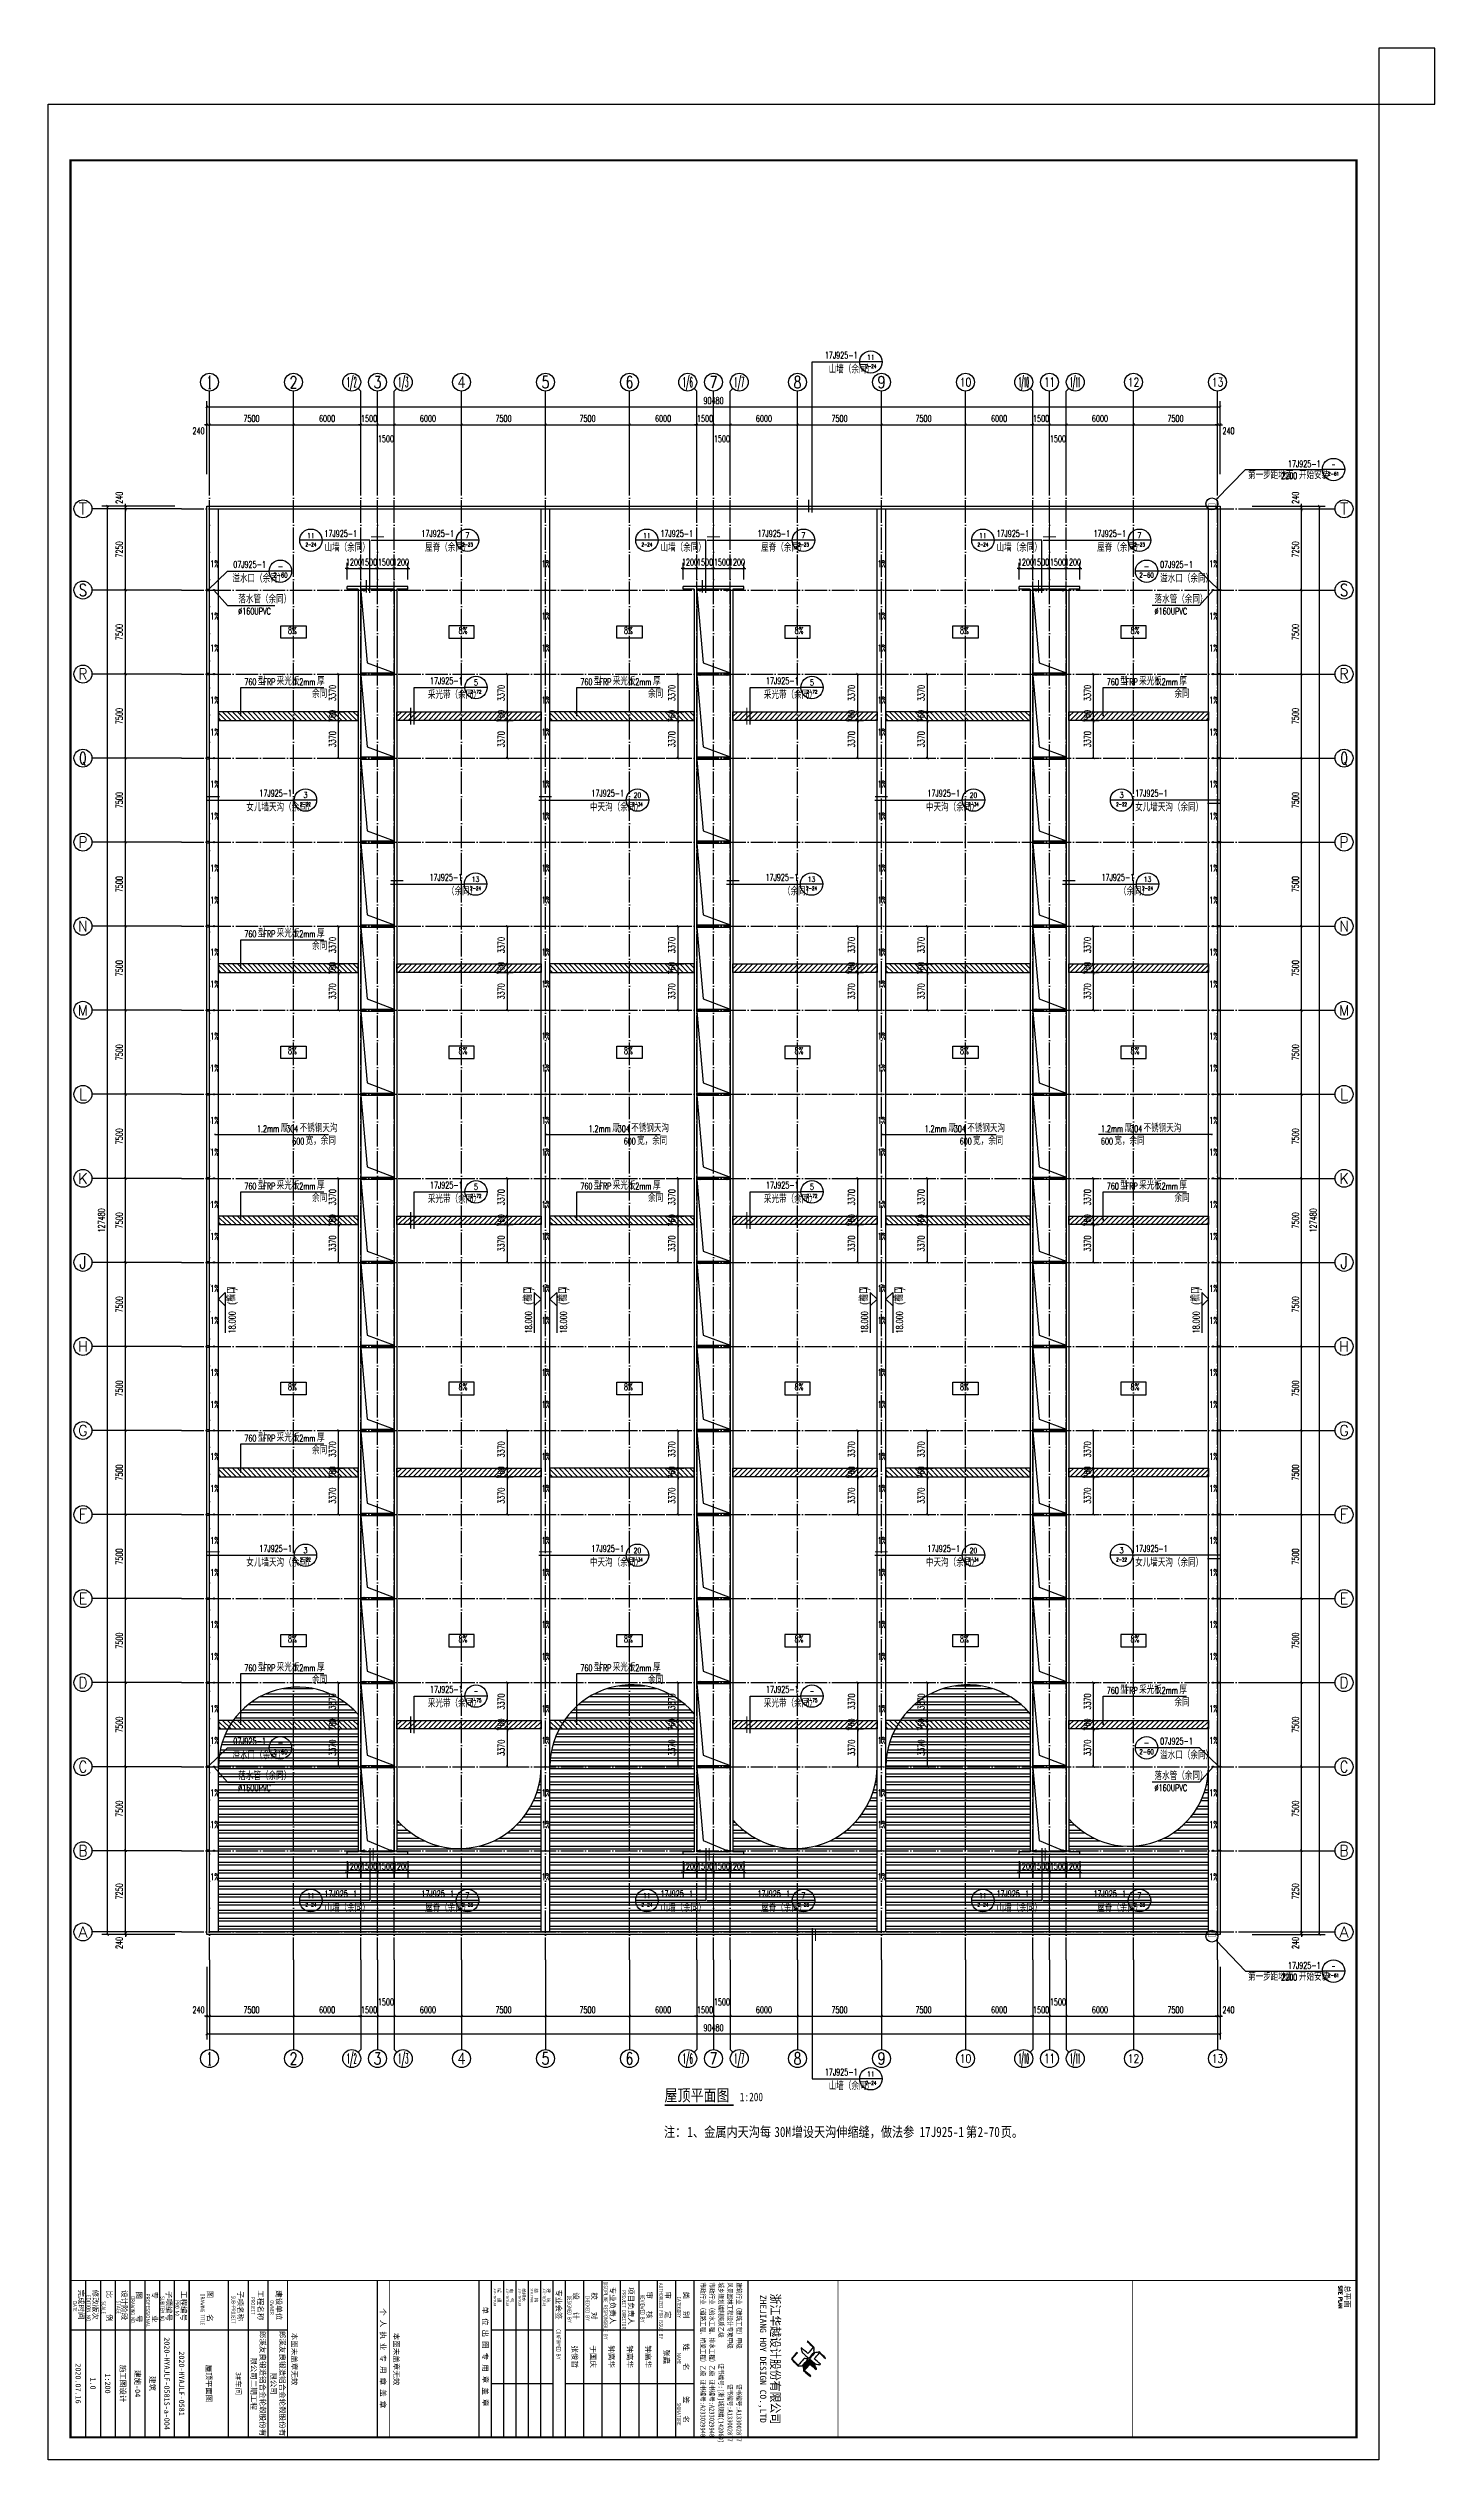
# Model space of a CAD drawing. Extents: x 14095202 to 14511487, y -1430609 to -90420.
# Drawn here: x 14387687 to 14511487, y -812720 to -597520 of the extents above; entities that cross this region are included whole.
import ezdxf
from ezdxf.enums import TextEntityAlignment as Align

# ---------------------------------------------------------------- set-up
doc = ezdxf.new("R2010")
doc.units = 0
doc.header["$LTSCALE"] = 1000
doc.header["$MEASUREMENT"] = 0
doc.linetypes.add('DASH', pattern=[0.35, 0.25, -0.1])
doc.linetypes.add('DOTE', pattern=[2.42, 2, -0.2, 0.02, -0.2])
for name, color, linetype in [('AXIS', 3, 'Continuous'), ('AXIS_TEXT', 7, 'Continuous'), ('COLUMN', 2, 'Continuous'), ('DIM_IDEN', 3, 'Continuous'), ('DIM_LEAD', 3, 'Continuous'), ('DIM_SYMB', 3, 'Continuous'), ('DOTE', 1, 'DOTE'), ('PUB_DIM', 3, 'Continuous'), ('PUB_TEXT', 7, 'Continuous'), ('PUB_TITLE', 4, 'Continuous'), ('TK', 4, 'Continuous'), ('WALL-PARAPET', 6, 'Continuous'), ('填充', 251, 'Continuous'), ('采光带', 4, 'Continuous'), ('雨水管', 4, 'Continuous')]:
    doc.layers.add(name, color=color, linetype=linetype)
doc.styles.add('-宋体', font='', dxfattribs={"width": 0.8})
doc.styles.add('_TCH_AXIS', font='COMPLEX', dxfattribs={"bigfont": 'GBCBIG'})
doc.styles.add('_TCH_DIM', font='SIMPLEX', dxfattribs={"bigfont": 'GBCBIG'})
doc.styles.add('_TCH_DIM_T3', font='SIMPLEX', dxfattribs={"width": 0.705882, "bigfont": 'GBCBIG'})
doc.styles.add('_TCH_LABEL', font='COMPLEX', dxfattribs={"bigfont": 'GBCBIG'})
doc.styles.add('COMPLEX', font='COMPLEX')
doc.styles.add('HT', font='simhei.ttf', dxfattribs={"width": 0.8})
doc.styles.add('ROMANS', font='romans', dxfattribs={"width": 0.65, "height": 231.275})
doc.styles.add('TSSD_REIN', font='tssdeng.shx', dxfattribs={"width": 0.7, "bigfont": 'tssdchn.shx'})
doc.styles.add('YAYA', font='', dxfattribs={"width": 0.8, "height": 1})
doc.styles.add('图签宋体', font='', dxfattribs={"height": 300})
doc.styles.add('图签黑体', font='simhei.ttf', dxfattribs={"height": 550})
doc.styles.get('-宋体').set_extended_font_data('SimSun')
doc.styles.get('YAYA').set_extended_font_data('SimSun')
doc.styles.get('图签宋体').set_extended_font_data('NSimSun')
doc.dimstyles.new('_TCH_ARCH&&200', dxfattribs={"dimtxt": 595, "dimasz": 200, "dimexe": 500, "dimexo": 600, "dimgap": 252.5, "dimtad": 1, "dimdec": 0, "dimzin": 0, "dimdsep": 46, "dimtxsty": '_TCH_DIM_T3', "dimblk": 'ARCHTICK', "dimcen": 0.09, "dimclrt": 7, "dimazin": 2, "dimtfac": 1, "dimtdec": 0, "dimtix": 1, "dimtmove": 2, "dimatfit": 3, "dimfxl": 0, "dimtolj": 1, "dimtzin": 0, "dimarcsym": 0})

msp = doc.modelspace()

# ---------------------------------------------------------------- texts
at = {"layer": 'PUB_TEXT'}
for s, height, style, width, p in [('17J925-1', 595, '_TCH_LABEL', 0.705882, (14457030.6, -625217.8)), ('17J925-1', 595, '_TCH_DIM', 0.705882, (14498376.4, -634910.3)), ('2200', 595, '_TCH_DIM', 0.705882, (14497759.8, -635963.3)), ('17J925-1', 595, '_TCH_LABEL', 0.705882, (14412350.6, -641126.8)), ('17J925-1', 595, '_TCH_LABEL', 0.705882, (14421011.4, -641126.8)), ('17J925-1', 595, '_TCH_LABEL', 0.705882, (14442350.6, -641126.8)), ('17J925-1', 595, '_TCH_LABEL', 0.705882, (14451011.4, -641126.8)), ('17J925-1', 595, '_TCH_LABEL', 0.705882, (14472350.6, -641126.8)), ('17J925-1', 595, '_TCH_LABEL', 0.705882, (14481011.4, -641126.8)), ('1%%%', 595, '_TCH_DIM', 0.705882, (14402146.9, -643842.8)), ('1%%%', 595, '_TCH_DIM', 0.705882, (14431746.9, -643842.8)), ('1%%%', 595, '_TCH_DIM', 0.705882, (14461746.9, -643842.8)), ('1%%%', 595, '_TCH_DIM', 0.705882, (14491346.9, -643842.8)), ('%%c160UPVC', 595, '_TCH_DIM', 0.705882, (14404649.7, -648061.7)), ('%%c160UPVC', 595, '_TCH_DIM', 0.705882, (14486464, -648061.7)), ('1%%%', 595, '_TCH_DIM', 0.705882, (14402146.9, -648492.9)), ('8%', 595, '_TCH_DIM', 0.705882, (14409091.7, -649773.1)), ('8%', 595, '_TCH_DIM', 0.705882, (14424322, -649773.1)), ('1%%%', 595, '_TCH_DIM', 0.705882, (14431746.9, -648492.9)), ('8%', 595, '_TCH_DIM', 0.705882, (14439091.7, -649773.1)), ('8%', 595, '_TCH_DIM', 0.705882, (14454322, -649773.1)), ('1%%%', 595, '_TCH_DIM', 0.705882, (14461746.9, -648492.9)), ('8%', 595, '_TCH_DIM', 0.705882, (14469091.7, -649773.1)), ('8%', 595, '_TCH_DIM', 0.705882, (14484322, -649773.1)), ('1%%%', 595, '_TCH_DIM', 0.705882, (14491346.9, -648492.9)), ('1%%%', 595, '_TCH_DIM', 0.705882, (14402146.9, -651342.8)), ('1%%%', 595, '_TCH_DIM', 0.705882, (14431746.9, -651342.8)), ('1%%%', 595, '_TCH_DIM', 0.705882, (14461746.9, -651342.8)), ('1%%%', 595, '_TCH_DIM', 0.705882, (14491346.9, -651342.8)), ('760', 595, '_TCH_DIM', 0.705882, (14405197.3, -654360.3)), ('FRP', 595, '_TCH_DIM', 0.705882, (14406888.8, -654360.3)), ('1.2mm', 595, '_TCH_DIM', 0.705882, (14409563.3, -654360.3)), ('17J925-1', 595, '_TCH_LABEL', 0.705882, (14421771.3, -654267.8)), ('760', 595, '_TCH_DIM', 0.705882, (14435197.3, -654360.3)), ('FRP', 595, '_TCH_DIM', 0.705882, (14436888.8, -654360.3)), ('1.2mm', 595, '_TCH_DIM', 0.705882, (14439563.3, -654360.3)), ('17J925-1', 595, '_TCH_LABEL', 0.705882, (14451771.3, -654267.8)), ('760', 595, '_TCH_DIM', 0.705882, (14482197.3, -654360.3)), ('FRP', 595, '_TCH_DIM', 0.705882, (14483888.8, -654360.3)), ('1.2mm', 595, '_TCH_DIM', 0.705882, (14486563.3, -654360.3)), ('1%%%', 595, '_TCH_DIM', 0.705882, (14402146.9, -655992.9)), ('1%%%', 595, '_TCH_DIM', 0.705882, (14431746.9, -655992.9)), ('1%%%', 595, '_TCH_DIM', 0.705882, (14461746.9, -655992.9)), ('1%%%', 595, '_TCH_DIM', 0.705882, (14491346.9, -655992.9)), ('1%%%', 595, '_TCH_DIM', 0.705882, (14402146.9, -658842.8)), ('1%%%', 595, '_TCH_DIM', 0.705882, (14431746.9, -658842.8)), ('1%%%', 595, '_TCH_DIM', 0.705882, (14461746.9, -658842.8)), ('1%%%', 595, '_TCH_DIM', 0.705882, (14491346.9, -658842.8)), ('1%%%', 595, '_TCH_DIM', 0.705882, (14402146.9, -663492.9)), ('17J925-1', 595, '_TCH_LABEL', 0.705882, (14406541.4, -664306)), ('1%%%', 595, '_TCH_DIM', 0.705882, (14431746.9, -663492.9)), ('17J925-1', 595, '_TCH_LABEL', 0.705882, (14436188.9, -664306)), ('1%%%', 595, '_TCH_DIM', 0.705882, (14461746.9, -663492.9)), ('17J925-1', 595, '_TCH_LABEL', 0.705882, (14466188.9, -664306)), ('17J925-1', 595, '_TCH_LABEL', 0.705882, (14484732.3, -664306)), ('1%%%', 595, '_TCH_DIM', 0.705882, (14491346.9, -663492.9)), ('1%%%', 595, '_TCH_DIM', 0.705882, (14402146.9, -666342.8)), ('1%%%', 595, '_TCH_DIM', 0.705882, (14431746.9, -666342.8)), ('1%%%', 595, '_TCH_DIM', 0.705882, (14461746.9, -666342.8)), ('1%%%', 595, '_TCH_DIM', 0.705882, (14491346.9, -666342.8)), ('1%%%', 595, '_TCH_DIM', 0.705882, (14402146.9, -670992.9)), ('17J925-1', 595, '_TCH_LABEL', 0.705882, (14421731.4, -671806)), ('1%%%', 595, '_TCH_DIM', 0.705882, (14431746.9, -670992.9)), ('17J925-1', 595, '_TCH_LABEL', 0.705882, (14451731.4, -671806)), ('1%%%', 595, '_TCH_DIM', 0.705882, (14461746.9, -670992.9)), ('17J925-1', 595, '_TCH_LABEL', 0.705882, (14481731.4, -671806)), ('1%%%', 595, '_TCH_DIM', 0.705882, (14491346.9, -670992.9)), ('1%%%', 595, '_TCH_DIM', 0.705882, (14402146.9, -673842.8)), ('1%%%', 595, '_TCH_DIM', 0.705882, (14431746.9, -673842.8)), ('1%%%', 595, '_TCH_DIM', 0.705882, (14461746.9, -673842.8)), ('1%%%', 595, '_TCH_DIM', 0.705882, (14491346.9, -673842.8)), ('760', 595, '_TCH_DIM', 0.705882, (14405197.3, -676860.3)), ('FRP', 595, '_TCH_DIM', 0.705882, (14406888.8, -676860.3)), ('1.2mm', 595, '_TCH_DIM', 0.705882, (14409563.3, -676860.3)), ('1%%%', 595, '_TCH_DIM', 0.705882, (14402146.9, -678492.9)), ('1%%%', 595, '_TCH_DIM', 0.705882, (14431746.9, -678492.9)), ('1%%%', 595, '_TCH_DIM', 0.705882, (14461746.9, -678492.9)), ('1%%%', 595, '_TCH_DIM', 0.705882, (14491346.9, -678492.9)), ('1%%%', 595, '_TCH_DIM', 0.705882, (14402146.9, -681342.8)), ('1%%%', 595, '_TCH_DIM', 0.705882, (14431746.9, -681342.8)), ('1%%%', 595, '_TCH_DIM', 0.705882, (14461746.9, -681342.8)), ('1%%%', 595, '_TCH_DIM', 0.705882, (14491346.9, -681342.8)), ('1%%%', 595, '_TCH_DIM', 0.705882, (14402146.9, -685992.9)), ('1%%%', 595, '_TCH_DIM', 0.705882, (14431746.9, -685992.9)), ('1%%%', 595, '_TCH_DIM', 0.705882, (14461746.9, -685992.9)), ('1%%%', 595, '_TCH_DIM', 0.705882, (14491346.9, -685992.9)), ('1%%%', 595, '_TCH_DIM', 0.705882, (14402146.9, -688842.8)), ('8%', 595, '_TCH_DIM', 0.705882, (14409091.7, -687273.1)), ('8%', 595, '_TCH_DIM', 0.705882, (14424322, -687273.1)), ('1%%%', 595, '_TCH_DIM', 0.705882, (14431746.9, -688842.8)), ('8%', 595, '_TCH_DIM', 0.705882, (14439091.7, -687273.1)), ('8%', 595, '_TCH_DIM', 0.705882, (14454322, -687273.1)), ('1%%%', 595, '_TCH_DIM', 0.705882, (14461746.9, -688842.8)), ('8%', 595, '_TCH_DIM', 0.705882, (14469091.7, -687273.1)), ('8%', 595, '_TCH_DIM', 0.705882, (14484322, -687273.1)), ('1%%%', 595, '_TCH_DIM', 0.705882, (14491346.9, -688842.8)), ('1%%%', 595, '_TCH_DIM', 0.705882, (14402146.9, -693492.9)), ('1%%%', 595, '_TCH_DIM', 0.705882, (14431746.9, -693492.9)), ('1%%%', 595, '_TCH_DIM', 0.705882, (14461746.9, -693492.9)), ('1%%%', 595, '_TCH_DIM', 0.705882, (14491346.9, -693492.9)), ('1.2mm', 595, '_TCH_DIM', 0.705882, (14406328.2, -694238.6)), ('304', 595, '_TCH_DIM', 0.705882, (14408939.7, -694238.6)), ('600', 595, '_TCH_DIM', 0.705882, (14409468.4, -695358.6)), ('1.2mm', 595, '_TCH_DIM', 0.705882, (14435928.2, -694238.6)), ('304', 595, '_TCH_DIM', 0.705882, (14438539.7, -694238.6)), ('600', 595, '_TCH_DIM', 0.705882, (14439068.4, -695358.6)), ('1.2mm', 595, '_TCH_DIM', 0.705882, (14465928.2, -694238.6)), ('304', 595, '_TCH_DIM', 0.705882, (14468539.7, -694238.6)), ('600', 595, '_TCH_DIM', 0.705882, (14469068.4, -695358.6)), ('600', 595, '_TCH_DIM', 0.705882, (14481673.4, -695358.6)), ('1.2mm', 595, '_TCH_DIM', 0.705882, (14481673.4, -694238.6)), ('304', 595, '_TCH_DIM', 0.705882, (14484284.9, -694238.6)), ('1%%%', 595, '_TCH_DIM', 0.705882, (14402146.9, -696342.8)), ('1%%%', 595, '_TCH_DIM', 0.705882, (14431746.9, -696342.8)), ('1%%%', 595, '_TCH_DIM', 0.705882, (14461746.9, -696342.8)), ('1%%%', 595, '_TCH_DIM', 0.705882, (14491346.9, -696342.8)), ('760', 595, '_TCH_DIM', 0.705882, (14405197.3, -699360.3)), ('FRP', 595, '_TCH_DIM', 0.705882, (14406888.8, -699360.3)), ('1.2mm', 595, '_TCH_DIM', 0.705882, (14409563.3, -699360.3)), ('17J925-1', 595, '_TCH_LABEL', 0.705882, (14421771.3, -699267.8)), ('760', 595, '_TCH_DIM', 0.705882, (14435197.3, -699360.3)), ('FRP', 595, '_TCH_DIM', 0.705882, (14436888.8, -699360.3)), ('1.2mm', 595, '_TCH_DIM', 0.705882, (14439563.3, -699360.3)), ('17J925-1', 595, '_TCH_LABEL', 0.705882, (14451771.3, -699267.8)), ('760', 595, '_TCH_DIM', 0.705882, (14482197.3, -699360.3)), ('FRP', 595, '_TCH_DIM', 0.705882, (14483888.8, -699360.3)), ('1.2mm', 595, '_TCH_DIM', 0.705882, (14486563.3, -699360.3)), ('1%%%', 595, '_TCH_DIM', 0.705882, (14402146.9, -700992.9)), ('1%%%', 595, '_TCH_DIM', 0.705882, (14431746.9, -700992.9)), ('1%%%', 595, '_TCH_DIM', 0.705882, (14461746.9, -700992.9)), ('1%%%', 595, '_TCH_DIM', 0.705882, (14491346.9, -700992.9)), ('1%%%', 595, '_TCH_DIM', 0.705882, (14402146.9, -703842.8)), ('1%%%', 595, '_TCH_DIM', 0.705882, (14431746.9, -703842.8)), ('1%%%', 595, '_TCH_DIM', 0.705882, (14461746.9, -703842.8)), ('1%%%', 595, '_TCH_DIM', 0.705882, (14491346.9, -703842.8)), ('1%%%', 595, '_TCH_DIM', 0.705882, (14402146.9, -708492.9)), ('1%%%', 595, '_TCH_DIM', 0.705882, (14431746.9, -708492.9)), ('1%%%', 595, '_TCH_DIM', 0.705882, (14461746.9, -708492.9)), ('1%%%', 595, '_TCH_DIM', 0.705882, (14491346.9, -708492.9)), ('1%%%', 595, '_TCH_DIM', 0.705882, (14402146.9, -711342.8)), ('1%%%', 595, '_TCH_DIM', 0.705882, (14431746.9, -711342.8)), ('1%%%', 595, '_TCH_DIM', 0.705882, (14461746.9, -711342.8)), ('1%%%', 595, '_TCH_DIM', 0.705882, (14491346.9, -711342.8)), ('1%%%', 595, '_TCH_DIM', 0.705882, (14402146.9, -715992.9)), ('1%%%', 595, '_TCH_DIM', 0.705882, (14431746.9, -715992.9)), ('1%%%', 595, '_TCH_DIM', 0.705882, (14461746.9, -715992.9)), ('1%%%', 595, '_TCH_DIM', 0.705882, (14491346.9, -715992.9)), ('1%%%', 595, '_TCH_DIM', 0.705882, (14402146.9, -718842.8)), ('8%', 595, '_TCH_DIM', 0.705882, (14409091.7, -717273.1)), ('8%', 595, '_TCH_DIM', 0.705882, (14424322, -717273.1)), ('1%%%', 595, '_TCH_DIM', 0.705882, (14431746.9, -718842.8)), ('8%', 595, '_TCH_DIM', 0.705882, (14439091.7, -717273.1)), ('8%', 595, '_TCH_DIM', 0.705882, (14454322, -717273.1)), ('1%%%', 595, '_TCH_DIM', 0.705882, (14461746.9, -718842.8)), ('8%', 595, '_TCH_DIM', 0.705882, (14469091.7, -717273.1)), ('8%', 595, '_TCH_DIM', 0.705882, (14484322, -717273.1)), ('1%%%', 595, '_TCH_DIM', 0.705882, (14491346.9, -718842.8)), ('1%%%', 595, '_TCH_DIM', 0.705882, (14402146.9, -723492.9)), ('760', 595, '_TCH_DIM', 0.705882, (14405197.3, -721860.3)), ('FRP', 595, '_TCH_DIM', 0.705882, (14406888.8, -721860.3)), ('1.2mm', 595, '_TCH_DIM', 0.705882, (14409563.3, -721860.3)), ('1%%%', 595, '_TCH_DIM', 0.705882, (14431746.9, -723492.9)), ('1%%%', 595, '_TCH_DIM', 0.705882, (14461746.9, -723492.9)), ('1%%%', 595, '_TCH_DIM', 0.705882, (14491346.9, -723492.9)), ('1%%%', 595, '_TCH_DIM', 0.705882, (14402146.9, -726342.8)), ('1%%%', 595, '_TCH_DIM', 0.705882, (14431746.9, -726342.8)), ('1%%%', 595, '_TCH_DIM', 0.705882, (14461746.9, -726342.8)), ('1%%%', 595, '_TCH_DIM', 0.705882, (14491346.9, -726342.8)), ('1%%%', 595, '_TCH_DIM', 0.705882, (14402146.9, -730992.9)), ('17J925-1', 595, '_TCH_LABEL', 0.705882, (14406541.4, -731702)), ('1%%%', 595, '_TCH_DIM', 0.705882, (14431746.9, -730992.9)), ('17J925-1', 595, '_TCH_LABEL', 0.705882, (14436188.9, -731702)), ('1%%%', 595, '_TCH_DIM', 0.705882, (14461746.9, -730992.9)), ('17J925-1', 595, '_TCH_LABEL', 0.705882, (14466188.9, -731702)), ('17J925-1', 595, '_TCH_LABEL', 0.705882, (14484732.3, -731702)), ('1%%%', 595, '_TCH_DIM', 0.705882, (14491346.9, -730992.9)), ('1%%%', 595, '_TCH_DIM', 0.705882, (14402146.9, -733842.8)), ('1%%%', 595, '_TCH_DIM', 0.705882, (14431746.9, -733842.8)), ('1%%%', 595, '_TCH_DIM', 0.705882, (14461746.9, -733842.8)), ('1%%%', 595, '_TCH_DIM', 0.705882, (14491346.9, -733842.8)), ('1%%%', 595, '_TCH_DIM', 0.705882, (14402146.9, -738492.9)), ('1%%%', 595, '_TCH_DIM', 0.705882, (14431746.9, -738492.9)), ('1%%%', 595, '_TCH_DIM', 0.705882, (14461746.9, -738492.9)), ('1%%%', 595, '_TCH_DIM', 0.705882, (14491346.9, -738492.9)), ('8%', 595, '_TCH_DIM', 0.705882, (14409091.7, -739773.1)), ('8%', 595, '_TCH_DIM', 0.705882, (14424322, -739773.1)), ('8%', 595, '_TCH_DIM', 0.705882, (14439091.7, -739773.1)), ('8%', 595, '_TCH_DIM', 0.705882, (14454322, -739773.1)), ('8%', 595, '_TCH_DIM', 0.705882, (14469091.7, -739773.1)), ('8%', 595, '_TCH_DIM', 0.705882, (14484322, -739773.1)), ('1%%%', 595, '_TCH_DIM', 0.705882, (14402146.9, -741342.8)), ('760', 595, '_TCH_DIM', 0.705882, (14405197.3, -742360.3)), ('FRP', 595, '_TCH_DIM', 0.705882, (14406888.8, -742360.3)), ('1.2mm', 595, '_TCH_DIM', 0.705882, (14409563.3, -742360.3)), ('1%%%', 595, '_TCH_DIM', 0.705882, (14431746.9, -741342.8)), ('760', 595, '_TCH_DIM', 0.705882, (14435197.3, -742360.3)), ('FRP', 595, '_TCH_DIM', 0.705882, (14436888.8, -742360.3)), ('1.2mm', 595, '_TCH_DIM', 0.705882, (14439563.3, -742360.3)), ('1%%%', 595, '_TCH_DIM', 0.705882, (14461746.9, -741342.8)), ('1%%%', 595, '_TCH_DIM', 0.705882, (14491346.9, -741342.8)), ('17J925-1', 595, '_TCH_LABEL', 0.705882, (14421771.3, -744267.8)), ('17J925-1', 595, '_TCH_LABEL', 0.705882, (14451771.3, -744267.8)), ('760', 595, '_TCH_DIM', 0.705882, (14482197.3, -744360.3)), ('FRP', 595, '_TCH_DIM', 0.705882, (14483888.8, -744360.3)), ('1.2mm', 595, '_TCH_DIM', 0.705882, (14486563.3, -744360.3)), ('1%%%', 595, '_TCH_DIM', 0.705882, (14402146.9, -745992.9)), ('1%%%', 595, '_TCH_DIM', 0.705882, (14431746.9, -745992.9)), ('1%%%', 595, '_TCH_DIM', 0.705882, (14461746.9, -745992.9)), ('1%%%', 595, '_TCH_DIM', 0.705882, (14491346.9, -745992.9)), ('1%%%', 595, '_TCH_DIM', 0.705882, (14402146.9, -748842.8)), ('1%%%', 595, '_TCH_DIM', 0.705882, (14431746.9, -748842.8)), ('1%%%', 595, '_TCH_DIM', 0.705882, (14461746.9, -748842.8)), ('1%%%', 595, '_TCH_DIM', 0.705882, (14491346.9, -748842.8)), ('1%%%', 595, '_TCH_DIM', 0.705882, (14402146.9, -753492.9)), ('%%c160UPVC', 595, '_TCH_DIM', 0.705882, (14404649.7, -753061.7)), ('1%%%', 595, '_TCH_DIM', 0.705882, (14431746.9, -753492.9)), ('1%%%', 595, '_TCH_DIM', 0.705882, (14461746.9, -753492.9)), ('%%c160UPVC', 595, '_TCH_DIM', 0.705882, (14486464, -753061.7)), ('1%%%', 595, '_TCH_DIM', 0.705882, (14491346.9, -753492.9)), ('1%%%', 595, '_TCH_DIM', 0.705882, (14402146.9, -756342.8)), ('1%%%', 595, '_TCH_DIM', 0.705882, (14431746.9, -756342.8)), ('1%%%', 595, '_TCH_DIM', 0.705882, (14461746.9, -756342.8)), ('1%%%', 595, '_TCH_DIM', 0.705882, (14491346.9, -756342.8)), ('1%%%', 595, '_TCH_DIM', 0.705882, (14402146.9, -760992.9)), ('1%%%', 595, '_TCH_DIM', 0.705882, (14431746.9, -760992.9)), ('1%%%', 595, '_TCH_DIM', 0.705882, (14461746.9, -760992.9)), ('1%%%', 595, '_TCH_DIM', 0.705882, (14491346.9, -760992.9)), ('17J925-1', 595, '_TCH_LABEL', 0.705882, (14412350.6, -762508.7)), ('17J925-1', 595, '_TCH_LABEL', 0.705882, (14421011.4, -762508.7)), ('17J925-1', 595, '_TCH_LABEL', 0.705882, (14442350.6, -762508.7)), ('17J925-1', 595, '_TCH_LABEL', 0.705882, (14451011.4, -762508.7)), ('17J925-1', 595, '_TCH_LABEL', 0.705882, (14472350.6, -762508.7)), ('17J925-1', 595, '_TCH_LABEL', 0.705882, (14481011.4, -762508.7)), ('2200', 595, '_TCH_DIM', 0.705882, (14497759.8, -769963.3)), ('17J925-1', 595, '_TCH_DIM', 0.705882, (14498376.4, -768910.3)), ('17J925-1', 595, '_TCH_LABEL', 0.705882, (14457030.6, -778417.8)), ('屋顶平面图', 1063.29, 'YAYA', 0.8, (14442713.4, -780720.3)), ('1:200', 759.49, 'YAYA', 0.8, (14449441.7, -780720.3)), ('注：', 911.39, '-宋体', 0.8, (14442667.6, -783920.3)), ('1', 911.4, '-宋体', 0.8, (14444741.5, -783920.3)), ('、金属内天沟每', 911.39, '-宋体', 0.8, (14445260, -783920.3)), ('30M', 911.39, '-宋体', 0.8, (14452518.7, -783920.3)), ('增设天沟伸缩缝，做法参', 911.392, '-宋体', 0.8, (14454074.1, -783920.3)), ('17J925-1', 911.39, '-宋体', 0.8, (14465480.7, -783920.3)), ('第', 911.4, '-宋体', 0.8, (14469628.6, -783920.3)), ('2-70', 911.39, '-宋体', 0.8, (14470665.5, -783920.3)), ('页。', 911.39, '-宋体', 0.8, (14472739.5, -783920.3))]:
    msp.add_text(s, height=height, dxfattribs=dict(at, style=style, width=width)).set_placement(p)
for s, height, style, p in [('山墙（余同）', 675.18, '_TCH_LABEL', (14457371.1, -626521.8)), ('第一步距地面', 675.18, '_TCH_DIM', (14494810.9, -635963.3)), ('开始安装', 675.18, '_TCH_DIM', (14499359.8, -635963.3)), ('山墙（余同）', 675.18, '_TCH_LABEL', (14412350.6, -642430.9)), ('屋脊（余同）', 675.18, '_TCH_LABEL', (14421336.9, -642430.9)), ('山墙（余同）', 675.18, '_TCH_LABEL', (14442350.6, -642430.9)), ('屋脊（余同）', 675.18, '_TCH_LABEL', (14451336.9, -642430.9)), ('山墙（余同）', 675.18, '_TCH_LABEL', (14472350.6, -642430.9)), ('屋脊（余同）', 675.18, '_TCH_LABEL', (14481336.9, -642430.9)), ('落水管（余同）', 675.18, '_TCH_DIM', (14404658.7, -647046.7)), ('落水管（余同）', 675.18, '_TCH_DIM', (14486464, -647046.7)), ('型', 675.2, '_TCH_DIM', (14406397.3, -654360.3)), ('采光板', 675.18, '_TCH_DIM', (14408088.8, -654360.3)), ('厚', 675.2, '_TCH_DIM', (14411683.3, -654360.3)), ('型', 675.2, '_TCH_DIM', (14436397.3, -654360.3)), ('采光板', 675.18, '_TCH_DIM', (14438088.8, -654360.3)), ('厚', 675.2, '_TCH_DIM', (14441683.3, -654360.3)), ('型', 675.2, '_TCH_DIM', (14483397.3, -654360.3)), ('采光板', 675.18, '_TCH_DIM', (14485088.8, -654360.3)), ('厚', 675.2, '_TCH_DIM', (14488683.3, -654360.3)), ('余同', 675.18, '_TCH_DIM', (14411243.9, -655480.3)), ('采光带（余同）', 675.18, '_TCH_LABEL', (14421583.1, -655571.8)), ('余同', 675.18, '_TCH_DIM', (14441243.9, -655480.3)), ('采光带（余同）', 675.18, '_TCH_LABEL', (14451583.1, -655571.8)), ('余同', 675.18, '_TCH_DIM', (14488243.9, -655480.3)), ('女儿墙天沟（余同）', 675.18, '_TCH_LABEL', (14405377.6, -665610)), ('中天沟（余同）', 675.18, '_TCH_LABEL', (14436052.8, -665610)), ('中天沟（余同）', 675.18, '_TCH_LABEL', (14466052.8, -665610)), ('女儿墙天沟（余同）', 675.18, '_TCH_LABEL', (14484732.3, -665610)), ('（余同）', 675.18, '_TCH_LABEL', (14423287.8, -673110)), ('（余同）', 675.18, '_TCH_LABEL', (14453287.8, -673110)), ('（余同）', 675.18, '_TCH_LABEL', (14483287.8, -673110)), ('型', 675.2, '_TCH_DIM', (14406397.3, -676860.3)), ('采光板', 675.18, '_TCH_DIM', (14408088.8, -676860.3)), ('余同', 675.18, '_TCH_DIM', (14411243.9, -677980.3)), ('厚', 675.2, '_TCH_DIM', (14411683.3, -676860.3)), ('厚', 675.2, '_TCH_DIM', (14408448.2, -694238.6)), ('不锈钢天沟', 675.18, '_TCH_DIM', (14410139.7, -694238.6)), ('宽，余同', 675.18, '_TCH_DIM', (14410668.4, -695358.6)), ('厚', 675.2, '_TCH_DIM', (14438048.2, -694238.6)), ('不锈钢天沟', 675.18, '_TCH_DIM', (14439739.7, -694238.6)), ('宽，余同', 675.18, '_TCH_DIM', (14440268.4, -695358.6)), ('厚', 675.2, '_TCH_DIM', (14468048.2, -694238.6)), ('不锈钢天沟', 675.18, '_TCH_DIM', (14469739.7, -694238.6)), ('宽，余同', 675.18, '_TCH_DIM', (14470268.4, -695358.6)), ('宽，余同', 675.18, '_TCH_DIM', (14482873.4, -695358.6)), ('厚', 675.2, '_TCH_DIM', (14483793.4, -694238.6)), ('不锈钢天沟', 675.18, '_TCH_DIM', (14485484.9, -694238.6)), ('型', 675.2, '_TCH_DIM', (14406397.3, -699360.3)), ('采光板', 675.18, '_TCH_DIM', (14408088.8, -699360.3)), ('厚', 675.2, '_TCH_DIM', (14411683.3, -699360.3)), ('型', 675.2, '_TCH_DIM', (14436397.3, -699360.3)), ('采光板', 675.18, '_TCH_DIM', (14438088.8, -699360.3)), ('厚', 675.2, '_TCH_DIM', (14441683.3, -699360.3)), ('型', 675.2, '_TCH_DIM', (14483397.3, -699360.3)), ('采光板', 675.18, '_TCH_DIM', (14485088.8, -699360.3)), ('厚', 675.2, '_TCH_DIM', (14488683.3, -699360.3)), ('余同', 675.18, '_TCH_DIM', (14411243.9, -700480.3)), ('采光带（余同）', 675.18, '_TCH_LABEL', (14421583.1, -700571.8)), ('余同', 675.18, '_TCH_DIM', (14441243.9, -700480.3)), ('采光带（余同）', 675.18, '_TCH_LABEL', (14451583.1, -700571.8)), ('余同', 675.18, '_TCH_DIM', (14488243.9, -700480.3)), ('型', 675.2, '_TCH_DIM', (14406397.3, -721860.3)), ('采光板', 675.18, '_TCH_DIM', (14408088.8, -721860.3)), ('余同', 675.18, '_TCH_DIM', (14411243.9, -722980.3)), ('厚', 675.2, '_TCH_DIM', (14411683.3, -721860.3)), ('女儿墙天沟（余同）', 675.18, '_TCH_LABEL', (14405377.6, -733006)), ('中天沟（余同）', 675.18, '_TCH_LABEL', (14436052.8, -733006)), ('中天沟（余同）', 675.18, '_TCH_LABEL', (14466052.8, -733006)), ('女儿墙天沟（余同）', 675.18, '_TCH_LABEL', (14484732.3, -733006)), ('型', 675.2, '_TCH_DIM', (14406397.3, -742360.3)), ('采光板', 675.18, '_TCH_DIM', (14408088.8, -742360.3)), ('厚', 675.2, '_TCH_DIM', (14411683.3, -742360.3)), ('型', 675.2, '_TCH_DIM', (14436397.3, -742360.3)), ('采光板', 675.18, '_TCH_DIM', (14438088.8, -742360.3)), ('厚', 675.2, '_TCH_DIM', (14441683.3, -742360.3)), ('余同', 675.18, '_TCH_DIM', (14411243.9, -743480.3)), ('余同', 675.18, '_TCH_DIM', (14441243.9, -743480.3)), ('型', 675.2, '_TCH_DIM', (14483397.3, -744360.3)), ('采光板', 675.18, '_TCH_DIM', (14485088.8, -744360.3)), ('厚', 675.2, '_TCH_DIM', (14488683.3, -744360.3)), ('采光带（余同）', 675.18, '_TCH_LABEL', (14421583.1, -745571.8)), ('采光带（余同）', 675.18, '_TCH_LABEL', (14451583.1, -745571.8)), ('余同', 675.18, '_TCH_DIM', (14488243.9, -745480.3)), ('落水管（余同）', 675.18, '_TCH_DIM', (14404658.7, -752046.7)), ('落水管（余同）', 675.18, '_TCH_DIM', (14486464, -752046.7)), ('山墙（余同）', 675.18, '_TCH_LABEL', (14412350.6, -763812.8)), ('屋脊（余同）', 675.18, '_TCH_LABEL', (14421336.9, -763812.8)), ('山墙（余同）', 675.18, '_TCH_LABEL', (14442350.6, -763812.8)), ('屋脊（余同）', 675.18, '_TCH_LABEL', (14451336.9, -763812.8)), ('山墙（余同）', 675.18, '_TCH_LABEL', (14472350.6, -763812.8)), ('屋脊（余同）', 675.18, '_TCH_LABEL', (14481336.9, -763812.8)), ('第一步距地面', 675.18, '_TCH_DIM', (14494810.9, -769963.3)), ('开始安装', 675.18, '_TCH_DIM', (14499359.8, -769963.3)), ('山墙（余同）', 675.18, '_TCH_LABEL', (14457371.1, -779721.8))]:
    msp.add_text(s, height=height, dxfattribs=dict(at, style=style)).set_placement(p)
for s, height, style, width, p, p2 in [('2-24', 325.41, '_TCH_LABEL', 1.087177, (14460659.1, -626066.2), (14461622.2, -626066.2)), ('11', 452.6, '_TCH_LABEL', 1.325166, (14460805.8, -625324.5), (14461475.5, -625324.5)), ('-', 522, '_TCH_DIM', 0.777778, (14502272.4, -634935.3), (14502620.4, -634935.3)), ('11', 452.6, '_TCH_LABEL', 1.325166, (14410805.7, -641233.5), (14411475.5, -641233.5)), ('7', 517, '_TCH_LABEL', 1.372981, (14424930.1, -641243.6), (14425312.6, -641243.6)), ('11', 452.6, '_TCH_LABEL', 1.325166, (14440805.7, -641233.5), (14441475.5, -641233.5)), ('7', 517, '_TCH_LABEL', 1.372981, (14454930.1, -641243.6), (14455312.6, -641243.6)), ('11', 452.6, '_TCH_LABEL', 1.325166, (14470805.7, -641233.5), (14471475.5, -641233.5)), ('7', 517, '_TCH_LABEL', 1.372981, (14484930.1, -641243.6), (14485312.6, -641243.6)), ('2-24', 325.41, '_TCH_LABEL', 1.087177, (14410659.1, -641975.2), (14411622.1, -641975.2)), ('2-23', 327.82, '_TCH_LABEL', 1.090328, (14424641.8, -641977.1), (14425600.9, -641977.1)), ('2-24', 325.41, '_TCH_LABEL', 1.087177, (14440659.1, -641975.2), (14441622.1, -641975.2)), ('2-23', 327.82, '_TCH_LABEL', 1.090328, (14454641.8, -641977.1), (14455600.9, -641977.1)), ('2-24', 325.41, '_TCH_LABEL', 1.087177, (14470659.1, -641975.2), (14471622.1, -641975.2)), ('2-23', 327.82, '_TCH_LABEL', 1.090328, (14484641.8, -641977.1), (14485600.9, -641977.1)), ('5', 517, '_TCH_LABEL', 1.372981, (14425690.1, -654384.5), (14426072.6, -654384.5)), ('5', 517, '_TCH_LABEL', 1.372981, (14455690.1, -654384.5), (14456072.6, -654384.5)), ('2-72', 325.41, '_TCH_LABEL', 1.102933, (14425399.8, -655116.2), (14426362.9, -655116.2)), ('2-72', 325.41, '_TCH_LABEL', 1.102933, (14455399.8, -655116.2), (14456362.9, -655116.2)), ('2-22', 325.41, '_TCH_LABEL', 1.102933, (14410169.8, -665154.4), (14411132.9, -665154.4)), ('3', 517.6, '_TCH_LABEL', 1.35729, (14410462.1, -664422.8), (14410840.7, -664422.8)), ('2-34', 327.82, '_TCH_LABEL', 1.074752, (14439819.4, -665156.3), (14440778.5, -665156.3)), ('20', 454.21, '_TCH_LABEL', 1.144845, (14439966.7, -664413), (14440631.1, -664413)), ('2-34', 327.82, '_TCH_LABEL', 1.074752, (14469819.4, -665156.3), (14470778.5, -665156.3)), ('20', 454.21, '_TCH_LABEL', 1.144845, (14469966.7, -664413), (14470631.1, -664413)), ('2-22', 325.41, '_TCH_LABEL', 1.102933, (14483040.8, -665154.4), (14484003.9, -665154.4)), ('3', 517.6, '_TCH_LABEL', 1.35729, (14483333, -664422.8), (14483711.6, -664422.8)), ('2-24', 325.41, '_TCH_LABEL', 1.087177, (14425359.8, -672654.4), (14426322.9, -672654.4)), ('13', 454.21, '_TCH_LABEL', 1.247935, (14425509.1, -671913), (14426173.6, -671913)), ('2-24', 325.41, '_TCH_LABEL', 1.087177, (14455359.8, -672654.4), (14456322.9, -672654.4)), ('13', 454.21, '_TCH_LABEL', 1.247935, (14455509.1, -671913), (14456173.6, -671913)), ('2-24', 325.41, '_TCH_LABEL', 1.087177, (14485359.8, -672654.4), (14486322.9, -672654.4)), ('13', 454.21, '_TCH_LABEL', 1.247935, (14485509.1, -671913), (14486173.6, -671913)), ('5', 517, '_TCH_LABEL', 1.372981, (14425690.1, -699384.5), (14426072.6, -699384.5)), ('5', 517, '_TCH_LABEL', 1.372981, (14455690.1, -699384.5), (14456072.6, -699384.5)), ('2-72', 325.41, '_TCH_LABEL', 1.102933, (14425399.8, -700116.2), (14426362.9, -700116.2)), ('2-72', 325.41, '_TCH_LABEL', 1.102933, (14455399.8, -700116.2), (14456362.9, -700116.2)), ('3', 517.6, '_TCH_LABEL', 1.35729, (14410462.1, -731818.8), (14410840.7, -731818.8)), ('20', 454.21, '_TCH_LABEL', 1.144845, (14439966.7, -731808.9), (14440631.1, -731808.9)), ('20', 454.21, '_TCH_LABEL', 1.144845, (14469966.7, -731808.9), (14470631.1, -731808.9)), ('3', 517.6, '_TCH_LABEL', 1.35729, (14483333, -731818.8), (14483711.6, -731818.8)), ('2-22', 325.41, '_TCH_LABEL', 1.102933, (14410169.8, -732550.4), (14411132.9, -732550.4)), ('2-34', 327.82, '_TCH_LABEL', 1.074752, (14439819.4, -732552.2), (14440778.5, -732552.2)), ('2-34', 327.82, '_TCH_LABEL', 1.074752, (14469819.4, -732552.2), (14470778.5, -732552.2)), ('2-22', 325.41, '_TCH_LABEL', 1.102933, (14483040.8, -732550.4), (14484003.9, -732550.4)), ('-', 517, '_TCH_LABEL', 1.199813, (14425690.1, -744384.5), (14426072.6, -744384.5)), ('-', 517, '_TCH_LABEL', 1.199813, (14455690.1, -744384.5), (14456072.6, -744384.5)), ('2-75', 325.41, '_TCH_LABEL', 1.102933, (14425399.8, -745116.2), (14426362.9, -745116.2)), ('2-75', 325.41, '_TCH_LABEL', 1.102933, (14455399.8, -745116.2), (14456362.9, -745116.2)), ('2-24', 325.41, '_TCH_LABEL', 1.087177, (14410659.1, -763357.1), (14411622.1, -763357.1)), ('11', 452.6, '_TCH_LABEL', 1.325166, (14410805.7, -762615.4), (14411475.5, -762615.4)), ('2-23', 327.82, '_TCH_LABEL', 1.090328, (14424641.8, -763359), (14425600.9, -763359)), ('7', 517, '_TCH_LABEL', 1.372981, (14424930.1, -762625.5), (14425312.6, -762625.5)), ('2-24', 325.41, '_TCH_LABEL', 1.087177, (14440659.1, -763357.1), (14441622.1, -763357.1)), ('11', 452.6, '_TCH_LABEL', 1.325166, (14440805.7, -762615.4), (14441475.5, -762615.4)), ('2-23', 327.82, '_TCH_LABEL', 1.090328, (14454641.8, -763359), (14455600.9, -763359)), ('7', 517, '_TCH_LABEL', 1.372981, (14454930.1, -762625.5), (14455312.6, -762625.5)), ('2-24', 325.41, '_TCH_LABEL', 1.087177, (14470659.1, -763357.1), (14471622.1, -763357.1)), ('11', 452.6, '_TCH_LABEL', 1.325166, (14470805.7, -762615.4), (14471475.5, -762615.4)), ('2-23', 327.82, '_TCH_LABEL', 1.090328, (14484641.8, -763359), (14485600.9, -763359)), ('7', 517, '_TCH_LABEL', 1.372981, (14484930.1, -762625.5), (14485312.6, -762625.5)), ('-', 522, '_TCH_DIM', 0.777778, (14502272.4, -768935.3), (14502620.4, -768935.3)), ('2-24', 325.41, '_TCH_LABEL', 1.087177, (14460659.1, -779266.2), (14461622.2, -779266.2)), ('11', 452.6, '_TCH_LABEL', 1.325166, (14460805.8, -778524.5), (14461475.5, -778524.5))]:
    msp.add_text(s, height=height, dxfattribs=dict(at, style=style, width=width)).set_placement(p, p2, align=Align.FIT)
at = {"layer": 'PUB_TEXT', "style": '_TCH_DIM'}
for p, p2 in [((14501943.5, -635644.6), (14502949.3, -635644.6)), ((14501943.5, -769644.6), (14502949.3, -769644.6))]:
    msp.add_text('2-61', height=297.49, dxfattribs=at).set_placement(p, p2, align=Align.FIT)
at = {"layer": 'PUB_TEXT', "color": 0, "style": '_TCH_LABEL', "width": 0.705882}
for p in [(14404206.7, -643888.8), (14486967, -643888.8), (14404206.7, -748888.8), (14486967, -748888.8)]:
    msp.add_text('07J925-1', height=595, dxfattribs=at).set_placement(p)
at = {"layer": 'PUB_TEXT', "color": 0, "style": '_TCH_LABEL'}
for p in [(14404133.3, -645192.8), (14486967, -645192.8), (14404133.3, -750192.8), (14486967, -750192.8)]:
    msp.add_text('溢水口（余同）', height=675.18, dxfattribs=at).set_placement(p)
for s, height, width, p, p2 in [('2-60', 437.09, 1.083598, (14407777.3, -644761.2), (14409056.1, -644761.2)), ('-', 689.3, 1.199813, (14408161.6, -644080.3), (14408671.7, -644080.3)), ('2-60', 437.09, 1.083598, (14485117.6, -644761.2), (14486396.4, -644761.2)), ('-', 689.3, 1.199813, (14485502, -644080.3), (14486012.1, -644080.3)), ('-', 689.3, 1.199813, (14408161.6, -749080.3), (14408671.7, -749080.3)), ('-', 689.3, 1.199813, (14485502, -749080.3), (14486012.1, -749080.3)), ('2-60', 437.09, 1.083598, (14407777.3, -749761.2), (14409056.1, -749761.2)), ('2-60', 437.09, 1.083598, (14485117.6, -749761.2), (14486396.4, -749761.2))]:
    msp.add_text(s, height=height, dxfattribs=dict(at, width=width)).set_placement(p, p2, align=Align.FIT)
at = {"layer": 'PUB_TEXT', "style": '_TCH_DIM'}
for p in [(14404396.5, -709364.8), (14430876.9, -709364.8), (14433996.9, -709364.8), (14460876.9, -709364.8), (14463996.9, -709364.8), (14490476.9, -709364.8)]:
    msp.add_text('檐口', height=675.18, rotation=90, dxfattribs=at).set_placement(p)
at = {"layer": 'PUB_TEXT', "style": '_TCH_DIM', "width": 0.705882}
for s, p in [(')', (14404396.5, -708381.8)), ('(', (14404396.5, -709644.8)), (')', (14430876.9, -708381.8)), ('(', (14430876.9, -709644.8)), (')', (14433996.9, -708381.8)), ('(', (14433996.9, -709644.8)), (')', (14460876.9, -708381.8)), ('(', (14460876.9, -709644.8)), (')', (14463996.9, -708381.8)), ('(', (14463996.9, -709644.8)), (')', (14490476.9, -708381.8)), ('(', (14490476.9, -709644.8)), ('18.000', (14404396.5, -712204.8)), ('18.000', (14430876.9, -712204.8)), ('18.000', (14433996.9, -712204.8)), ('18.000', (14460876.9, -712204.8)), ('18.000', (14463996.9, -712204.8)), ('18.000', (14490476.9, -712204.8))]:
    msp.add_text(s, height=595, rotation=90, dxfattribs=at).set_placement(p)

# ---------------------------------------------------------------- blocks, each defined once
blk = doc.blocks.new('A$C0FCD69EC')
at = {"layer": 'COLUMN'}
blk.add_hatch(color=256, dxfattribs=at).paths.add_polyline_path([(300, 180), (294, 180), (294, 94), (6, 94), (6, 180), (0, 180), (0, 0), (6, 0), (6, 86), (294, 86), (294, 0), (300, 0)])
blk.add_lwpolyline([(300, 0), (294, 0), (294, 86), (6, 86), (6, 0), (0, 0), (0, 180), (6, 180), (6, 94), (294, 94), (294, 180), (300, 180)], close=True, dxfattribs=at)
blk = doc.blocks.new('A$C22C4548D')
blk.add_line((0, 10), (300, 10))
blk.add_lwpolyline([(30, 20), (270, 20), (270, 0), (30, 0)], close=True)
blk = doc.blocks.new('A$C053D6479')
at = {"layer": 'PUB_TITLE'}
h = blk.add_hatch(color=256, dxfattribs=at)
h.dxf.hatch_style = 1
edge = h.paths.add_edge_path()
edge.add_spline(control_points=[(1026, 827), (1105, 920), (1188, 1008), (1266, 1102)], knot_values=[13, 13, 13, 13, 14, 14, 14, 14], degree=3, periodic=0)
edge.add_spline(control_points=[(1266, 1102), (1258, 1111), (1249, 1119), (1239, 1116)], knot_values=[12, 12, 12, 12, 13, 13, 13, 13], degree=3, periodic=0)
edge.add_spline(control_points=[(1239, 1116), (1210, 1107), (1179, 1092), (1144, 1077)], knot_values=[11, 11, 11, 11, 12, 12, 12, 12], degree=3, periodic=0)
edge.add_spline(control_points=[(1144, 1077), (1109, 1063), (1069, 1053), (1047, 1038)], knot_values=[10, 10, 10, 10, 11, 11, 11, 11], degree=3, periodic=0)
edge.add_spline(control_points=[(1047, 1038), (1028, 1026), (1007, 992), (991, 972)], knot_values=[9, 9, 9, 9, 10, 10, 10, 10], degree=3, periodic=0)
edge.add_spline(control_points=[(991, 972), (942, 913), (899, 868), (849, 810)], knot_values=[8, 8, 8, 8, 9, 9, 9, 9], degree=3, periodic=0)
edge.add_spline(control_points=[(849, 810), (842, 801), (822, 776), (822, 775)], knot_values=[7, 7, 7, 7, 8, 8, 8, 8], degree=3, periodic=0)
edge.add_spline(control_points=[(822, 775), (823, 771), (848, 752), (859, 744)], knot_values=[6, 6, 6, 6, 7, 7, 7, 7], degree=3, periodic=0)
edge.add_spline(control_points=[(859, 744), (949, 670), (1035, 592), (1122, 521)], knot_values=[5, 5, 5, 5, 6, 6, 6, 6], degree=3, periodic=0)
edge.add_spline(control_points=[(1122, 521), (1153, 527), (1185, 530), (1217, 533)], knot_values=[4, 4, 4, 4, 5, 5, 5, 5], degree=3, periodic=0)
edge.add_spline(control_points=[(1217, 533), (1246, 535), (1293, 532), (1316, 542)], knot_values=[3, 3, 3, 3, 4, 4, 4, 4], degree=3, periodic=0)
edge.add_spline(control_points=[(1316, 542), (1327, 547), (1338, 565), (1349, 579)], knot_values=[2, 2, 2, 2, 3, 3, 3, 3], degree=3, periodic=0)
edge.add_spline(control_points=[(1349, 579), (1423, 670), (1507, 759), (1572, 848)], knot_values=[1, 1, 1, 1, 2, 2, 2, 2], degree=3, periodic=0)
edge.add_spline(control_points=[(1572, 848), (1564, 852), (1561, 861), (1551, 862)], knot_values=[0, 0, 0, 0, 1, 1, 1, 1], degree=3, periodic=0)
edge.add_spline(control_points=[(1551, 862), (1469, 769), (1393, 671), (1310, 579)], knot_values=[15, 15, 15, 15, 16, 16, 16, 16], degree=3, periodic=0)
edge.add_spline(control_points=[(1310, 579), (1216, 662), (1118, 742), (1026, 827)], knot_values=[14, 14, 14, 14, 15, 15, 15, 15], degree=3, periodic=0)
at = {"layer": 'TK'}
for points, knots in [([(1031, 1298), (1066, 1286), (1054, 1262), (1045, 1224), (1036, 1188), (1031, 1158), (1024, 1121), (1020, 1104), (1017, 1085), (1012, 1071), (1004, 1052), (976, 1026), (956, 1003), (906, 946), (866, 899), (814, 839), (806, 829), (789, 806), (787, 806), (777, 804), (728, 856), (719, 864), (651, 922), (580, 978), (514, 1036), (509, 1106), (488, 1176), (479, 1247), (570, 1343), (663, 1436), (758, 1526), (764, 1523), (768, 1518), (774, 1515), (693, 1422), (599, 1343), (520, 1249), (607, 1171), (698, 1096), (789, 1021), (874, 1109), (950, 1206), (1031, 1298)], [0, 0, 0, 0, 1, 1, 1, 2, 2, 2, 3, 3, 3, 4, 4, 4, 5, 5, 5, 6, 6, 6, 7, 7, 7, 8, 8, 8, 9, 9, 9, 10, 10, 10, 11, 11, 11, 12, 12, 12, 13, 13, 13, 14, 14, 14, 14]), ([(1551, 862), (1561, 861), (1564, 852), (1572, 848), (1507, 759), (1423, 670), (1349, 579), (1338, 565), (1327, 547), (1316, 542), (1293, 532), (1246, 535), (1217, 533), (1185, 530), (1153, 527), (1122, 521), (1035, 592), (949, 670), (859, 744), (848, 752), (823, 771), (822, 775), (822, 776), (842, 801), (849, 810), (899, 868), (942, 913), (991, 972), (1007, 992), (1028, 1026), (1047, 1038), (1069, 1053), (1109, 1063), (1144, 1077), (1179, 1092), (1210, 1107), (1239, 1116), (1249, 1119), (1258, 1111), (1266, 1102), (1188, 1008), (1105, 920), (1026, 827), (1118, 742), (1216, 662), (1310, 579), (1393, 671), (1469, 769), (1551, 862)], [0, 0, 0, 0, 1, 1, 1, 2, 2, 2, 3, 3, 3, 4, 4, 4, 5, 5, 5, 6, 6, 6, 7, 7, 7, 8, 8, 8, 9, 9, 9, 10, 10, 10, 11, 11, 11, 12, 12, 12, 13, 13, 13, 14, 14, 14, 15, 15, 15, 16, 16, 16, 16]), ([(555, 949), (624, 891), (699, 833), (760, 773), (689, 691), (614, 604), (539, 517), (529, 505), (516, 487), (506, 482), (492, 475), (469, 472), (452, 467), (416, 456), (383, 448), (342, 438), (323, 433), (297, 422), (293, 440), (291, 452), (313, 470), (322, 480), (400, 566), (477, 652), (553, 736), (460, 815), (366, 894), (270, 970), (183, 883), (101, 791), (16, 703), (-18, 714), (9, 735), (28, 755), (103, 838), (192, 930), (266, 1005), (319, 1009), (387, 1005), (442, 1007), (456, 1008), (472, 1011), (485, 1007), (507, 1000), (534, 967), (555, 949)], [0, 0, 0, 0, 1, 1, 1, 2, 2, 2, 3, 3, 3, 4, 4, 4, 5, 5, 5, 6, 6, 6, 7, 7, 7, 8, 8, 8, 9, 9, 9, 10, 10, 10, 11, 11, 11, 12, 12, 12, 13, 13, 13, 14, 14, 14, 15, 15, 15, 15]), ([(1097, 490), (1100, 425), (1106, 361), (1107, 294), (1018, 207), (925, 121), (830, 33), (818, 21), (800, 0), (787, 0), (768, -1), (725, 49), (712, 60), (662, 103), (616, 143), (568, 186), (545, 207), (518, 224), (499, 250), (501, 259), (511, 261), (516, 267), (609, 192), (696, 111), (785, 33), (883, 118), (977, 208), (1070, 298), (992, 373), (892, 456), (803, 534), (791, 544), (768, 561), (766, 569), (761, 588), (776, 634), (780, 655), (785, 690), (788, 721), (795, 746), (897, 661), (998, 576), (1097, 490)], [0, 0, 0, 0, 1, 1, 1, 2, 2, 2, 3, 3, 3, 4, 4, 4, 5, 5, 5, 6, 6, 6, 7, 7, 7, 8, 8, 8, 9, 9, 9, 10, 10, 10, 11, 11, 11, 12, 12, 12, 13, 13, 13, 14, 14, 14, 14])]:
    blk.add_open_spline(points, degree=3, knots=knots, dxfattribs=at)
blk = doc.blocks.new('GeYuanFrame_80008245', base_point=(20.1, 4.5))
at = {"layer": 'PUB_TITLE'}
for points in [[(1013.1, 235.3), (1013.1, 292.7)], [(1037.1, 235.3), (1037.1, 292.7)], [(1013.1, 202.3), (1013.1, 229.8)], [(1037.1, 202.3), (1037.1, 229.8)], [(1013.1, 14.5), (1013.1, 111.3)]]:
    blk.add_lwpolyline(points, dxfattribs=at)
at = {"layer": 'TK'}
for p, q in [((991.1, 316.9), (1061.1, 316.9)), ((991.1, 284.5), (1061.1, 284.5)), ((991.1, 276.3), (1061.1, 276.3)), ((991.1, 268.1), (1061.1, 268.1)), ((991.1, 259.9), (1061.1, 259.9)), ((991.1, 251.7), (1061.1, 251.7)), ((991.1, 243.5), (1061.1, 243.5)), ((991.1, 235.3), (1061.1, 235.3)), ((991.1, 235.3), (1061.1, 235.3)), ((991.1, 102.5), (1061.1, 102.5)), ((991.1, 93.7), (1061.1, 93.7)), ((991.1, 84.9), (1013.1, 84.9)), ((991.1, 84.9), (1061.1, 84.9)), ((991.1, 67.4), (1061.1, 67.4)), ((991.1, 67.3), (1061.1, 67.3)), ((991.1, 60.8), (1061.1, 60.8)), ((991.1, 54.2), (1061.1, 54.2)), ((991.1, 47.6), (1061.1, 47.6)), ((991.1, 41), (1061.1, 41)), ((991.1, 34.4), (1061.1, 34.4)), ((991.1, 27.8), (1061.1, 27.8)), ((991.1, 21.2), (1061.1, 21.2)), ((991.1, 14.5), (1061.1, 14.5))]:
    blk.add_line(p, q, dxfattribs=at)
blk.add_lwpolyline([(20.1, 4.5), (20.1, 598.5), (1071.1, 598.5), (1071.1, 4.5)], close=True, dxfattribs=at)
at = {"layer": 'TK', "const_width": 1}
blk.add_lwpolyline([(45.1, 588.5), (1061.1, 588.5), (1061.1, 14.5), (45.1, 14.5)], close=True, dxfattribs=at)
at = {"layer": 'TK'}
for points, const_width in [([(991.1, 588.5), (991.1, 14.5)], 0.4), ([(991.1, 488.5), (1061.1, 488.5)], 0.35), ([(991.1, 357.1), (1061.1, 357.1)], 0.35), ([(991.1, 292.7), (1061.1, 292.7)], 0.35), ([(991.1, 292.7), (1061.1, 292.7)], 0.35), ([(991.1, 235.3), (1061.1, 235.3)], 0.35), ([(991.1, 202.3), (1061.1, 202.3)], 0.35), ([(991.1, 156.8), (1061.1, 156.8)], 0.35), ([(991.1, 111.3), (1061.1, 111.3)], 0.35), ([(991.1, 67.4), (1061.1, 67.4)], 0.35)]:
    blk.add_lwpolyline(points, dxfattribs=dict(at, const_width=const_width))
for points in [[(991.1, 292.7), (1061.1, 292.7)], [(991.1, 235.3), (1061.1, 235.3)], [(991.1, 229.8), (1061.1, 229.8)], [(991.1, 224.3), (1061.1, 224.3)], [(991.1, 218.8), (1061.1, 218.8)], [(991.1, 213.3), (1061.1, 213.3)], [(991.1, 207.8), (1061.1, 207.8)], [(991.1, 202.3), (1061.1, 202.3)], [(991.1, 196.8), (1061.1, 196.8)], [(991.1, 151.3), (1061.1, 151.3)]]:
    blk.add_lwpolyline(points, dxfattribs=at)
at = {"layer": 'PUB_TITLE', "xscale": 0.01000000000021828, "yscale": 0.01000000000021828, "zscale": 0.01}
blk.add_blockref('A$C053D6479', (1018.2, 336.3), dxfattribs=at)
at = {"layer": 'TK', "style": '图签宋体'}
for s, height, p in [('总平面', 2.4, (993.2, 583.3)), ('类   别', 2.4, (996, 288.1)), ('姓   名', 2.4, (1019.2, 288.1)), ('签   名', 2.4, (1042.7, 288.1)), ('审   定', 2.4, (996, 279.9)), ('审   核', 2.4, (996, 271.7)), ('项目负责人', 2.4, (994.1, 263.5)), ('专业负责人', 2.4, (993.9, 255.3)), ('校   对', 2.4, (996.4, 247.1)), ('设   计', 2.4, (996.4, 238.9)), ('建  筑', 1.44, (994.6, 227.1)), ('专业会签', 2.4, (995.1, 231.2)), ('结  构', 1.44, (994.6, 221.6)), ('给排水', 1.44, (994.6, 216.1)), ('暖  通', 1.44, (994.6, 205.1)), ('电  气', 1.44, (994.6, 210.6)), ('单 位 出 图 专 用 章 盖 章', 2.4, (1002.7, 198.4)), ('本图未盖章无效', 2.4, (1014.4, 158.7)), ('个 人 执 业 专 用 章 盖 章', 2.4, (1003.5, 152.8)), ('建设单位', 2.4, (995.4, 106.3)), ('本图未盖章无效', 2.4, (1014.4, 113.2)), ('工程名称', 2.4, (995.5, 98.1)), ('子项名称', 2.4, (995.8, 89.1)), ('图    名', 2.4, (995.6, 75.5)), ('工程编号', 2.4, (995.8, 63.8)), ('子项编号', 2.4, (995.8, 57.2)), ('专    业', 2.4, (996, 50.9)), ('图    号', 2.4, (996, 43.8)), ('设计阶段', 2.4, (995.4, 37.3)), ('比    例', 2.4, (995.6, 30.6)), ('修改版次', 2.4, (995.2, 24.4)), ('完成时间', 2.4, (995.1, 18))]:
    blk.add_text(s, height=height, dxfattribs=at).set_placement(p)
at = {"layer": 'TK'}
for s, height, style, width, p in [('SITE PLAN', 1.7, 'ROMANS', 0.76, (993.4, 580.5)), ('建筑行业（建筑工程）甲级           证书编号:A133002877', 2.2, '-宋体', 0.8, (992, 311.8)), ('风景园林工程设计专项甲级           证书编号:A133002877', 2.2, '-宋体', 0.8, (992, 307.8)), ('城乡规划编制资质乙级        证书编号:[浙]城规编(142069)', 2.2, '-宋体', 0.8, (992, 303.8)), ('市政行业（给水工程、排水工程）乙级 证书编号:A233029948', 2.2, '-宋体', 0.8, (992, 299.7)), ('市政行业（道路工程、桥梁工程）乙级 证书编号:A233029948', 2.2, '-宋体', 0.8, (992, 295.7)), ('CATEGORY', 1.8, 'TSSD_REIN', 0.7, (998.3, 285.2)), ('NAME', 1.8, 'TSSD_REIN', 0.7, (1023.5, 285.2)), ('SIGNATURE', 1.8, 'TSSD_REIN', 0.7, (1045.7, 285.2)), ('AUTHORIZED FOR ISSUE BY', 1.8, 'TSSD_REIN', 0.7, (992.1, 277.2)), ('REVIEWED BY', 1.8, 'TSSD_REIN', 0.7, (997.4, 268.9)), ('PROJECT DIRECTOR', 1.8, 'TSSD_REIN', 0.7, (995.5, 260.7)), ('DISCIPLINE RESPONSIBLE BY', 1.8, 'TSSD_REIN', 0.7, (991.6, 252.5)), ('CHECKED BY', 1.8, 'TSSD_REIN', 0.7, (997.8, 244.4)), ('DESIGNED BY', 1.8, 'TSSD_REIN', 0.7, (997.8, 236.3)), ('ARCHITECTURE', 1.08, 'TSSD_REIN', 0.7, (994.7, 225.3)), ('CONFIRMED BY', 1.8, 'TSSD_REIN', 0.7, (1012.9, 231.4)), ('STRUCTURE', 1.08, 'TSSD_REIN', 0.7, (994.7, 219.8)), ('ARCHITECTURE', 1.08, 'TSSD_REIN', 0.7, (994.7, 214.3)), ('ARCHITECTURE', 1.08, 'TSSD_REIN', 0.7, (994.7, 208.8)), ('ARCHITECTURE', 1.08, 'TSSD_REIN', 0.7, (994.7, 203.3)), ('OWNER', 1.8, 'TSSD_REIN', 0.7, (1000, 103.5)), ('SUB-PROJECT', 1.8, 'TSSD_REIN', 0.7, (997.9, 86.3)), ('PROJECT', 1.8, 'TSSD_REIN', 0.7, (998.5, 95)), ('DRAWING TITLE', 1.8, 'TSSD_REIN', 0.7, (997, 72.5)), ('SUBITEM NO.', 1.8, 'TSSD_REIN', 0.7, (998.1, 54.6)), ('PRO N0.', 1.8, 'TSSD_REIN', 0.7, (1000, 61.2)), ('PROFESSIONAL', 1.8, 'TSSD_REIN', 0.8, (996.9, 48.1)), ('DRAWING NO.', 1.8, 'TSSD_REIN', 0.7, (998.2, 41.4)), ('STAGE', 1.8, 'TSSD_REIN', 0.7, (1000.1, 35)), ('EDITION NO.', 1.8, 'TSSD_REIN', 0.8, (997.5, 21.6)), ('SCALE', 1.8, 'TSSD_REIN', 0.7, (1000.4, 28.4)), ('DATE', 1.8, 'TSSD_REIN', 0.7, (1000.3, 15.5))]:
    blk.add_text(s, height=height, dxfattribs=dict(at, style=style, width=width)).set_placement(p)
for s, height, style, width, p in [('浙江华越设计股份有限公司', 3.96, 'HT', 0.9, (1026.1, 329.2)), ('ZHEJIANG HOY DESIGN CO.,LTD', 2.8, '图签黑体', 1.11, (1026.1, 323.3))]:
    blk.add_text(s, height=height, dxfattribs=dict(at, style=style, width=width)).set_placement(p, align=Align.MIDDLE)
at = {"layer": 'TK', "char_height": 2.4, "attachment_point": 5, "style": '图签宋体'}
for s, insert, width in [('张矗', (1025.1, 280.4), 24), ('钟高华', (1025.1, 272.2), 24), ('钟高华', (1025.1, 264), 24), ('钟高华', (1025.1, 255.8), 24), ('于国庆', (1025.1, 247.6), 24), ('张俊哲', (1025.1, 239.4), 24), ('郎溪友良锻造铝合金轮毂股份有限公司', (1037.1, 106.9), 48), ('郎溪友良锻造铝合金轮毂股份有限公司二期工程', (1037.1, 98.1), 48), ('3#车间', (1037.1, 89.3), 48), ('屋顶平面图', (1037.1, 76.1), 48), ('2020-HYAJLF-0581', (1037.1, 64.1), 48), ('2020-HYAJLF-0581S-a-004', (1037.1, 57.5), 48), ('建施-04', (1037.1, 44.3), 48), ('建筑', (1037.1, 50.9), 48), ('施工图设计', (1037.1, 37.7), 48), ('1:200', (1037.1, 31.1), 48), ('1.0', (1037.1, 24.5), 48), ('2020.07.16', (1037.1, 17.9), 48)]:
    blk.add_mtext(s, dxfattribs=dict(at, insert=insert, width=width))
blk = doc.blocks.new('_AXISO')
blk.add_circle((0, 0), 0.5)
at = {"layer": 'AXIS_TEXT', "style": 'COMPLEX', "width": 1.041667}
blk.add_attdef('A', text='', height=0.56, dxfattribs=at).set_placement((-0.25, -0.28), (0.25, -0.28), align=Align.FIT)
blk = doc.blocks.new('_ArchTick')
at = {"color": 0, "linetype": 'ByBlock', "const_width": 0.4}
blk.add_lwpolyline([(-0.5, -0.5), (0.5, 0.5)], dxfattribs=at)
blk = doc.blocks.new('*D271')
at = {"layer": 'AXIS', "color": 0, "lineweight": -2}
for p, q in [((14401847, -768720), (14401847, -775220)), ((14492327, -768720), (14492327, -775220)), ((14401847, -774720), (14492327, -774720))]:
    blk.add_line(p, q, dxfattribs=at)
at = {"layer": 'Defpoints', "color": 0}
for p in [(14401847, -768120), (14492327, -768120), (14492327, -774720)]:
    blk.add_point(p, dxfattribs=at)
at = {"layer": 'AXIS', "color": 0, "lineweight": -2, "xscale": 200, "yscale": 200, "zscale": 200, "rotation": 180}
blk.add_blockref('_ArchTick', (14401847, -774720), dxfattribs=at)
at = {"layer": 'AXIS', "color": 0, "lineweight": -2, "xscale": 200, "yscale": 200, "zscale": 200}
blk.add_blockref('_ArchTick', (14492327, -774720), dxfattribs=at)
at = {"layer": 'AXIS', "color": 7, "insert": (14447087, -774170), "char_height": 595, "attachment_point": 5, "style": '_TCH_DIM_T3'}
blk.add_mtext('\\A1;90480', dxfattribs=at)
blk = doc.blocks.new('*D272')
at = {"layer": 'AXIS', "color": 0, "lineweight": -2}
for p, q in [((14401847, -768720), (14401847, -773620)), ((14402087, -768720), (14402087, -773620)), ((14401847, -773120), (14401647, -773120)), ((14401847, -773120), (14402087, -773120)), ((14402087, -773120), (14402287, -773120))]:
    blk.add_line(p, q, dxfattribs=at)
at = {"layer": 'Defpoints', "color": 0}
for p in [(14401847, -768120), (14402087, -768120), (14402087, -773120)]:
    blk.add_point(p, dxfattribs=at)
at = {"layer": 'AXIS', "color": 0, "lineweight": -2, "xscale": 200, "yscale": 200, "zscale": 200}
blk.add_blockref('_ArchTick', (14401847, -773120), dxfattribs=at)
at = {"layer": 'AXIS', "color": 0, "lineweight": -2, "xscale": 200, "yscale": 200, "zscale": 200, "rotation": 180}
blk.add_blockref('_ArchTick', (14402087, -773120), dxfattribs=at)
at = {"layer": 'AXIS', "color": 7, "insert": (14401107, -772570), "char_height": 595, "attachment_point": 5, "style": '_TCH_DIM_T3'}
blk.add_mtext('\\A1;240', dxfattribs=at)
blk = doc.blocks.new('*D273')
at = {"layer": 'AXIS', "color": 0, "lineweight": -2}
for p, q in [((14402087, -768720), (14402087, -773620)), ((14409587, -768720), (14409587, -773620)), ((14402087, -773120), (14409587, -773120))]:
    blk.add_line(p, q, dxfattribs=at)
at = {"layer": 'Defpoints', "color": 0}
for p in [(14402087, -768120), (14409587, -768120), (14409587, -773120)]:
    blk.add_point(p, dxfattribs=at)
at = {"layer": 'AXIS', "color": 0, "lineweight": -2, "xscale": 200, "yscale": 200, "zscale": 200, "rotation": 180}
blk.add_blockref('_ArchTick', (14402087, -773120), dxfattribs=at)
at = {"layer": 'AXIS', "color": 0, "lineweight": -2, "xscale": 200, "yscale": 200, "zscale": 200}
blk.add_blockref('_ArchTick', (14409587, -773120), dxfattribs=at)
at = {"layer": 'AXIS', "color": 7, "insert": (14405837, -772570), "char_height": 595, "attachment_point": 5, "style": '_TCH_DIM_T3'}
blk.add_mtext('\\A1;7500', dxfattribs=at)
blk = doc.blocks.new('*D274')
at = {"layer": 'AXIS', "color": 0, "lineweight": -2}
for p, q in [((14409587, -768720), (14409587, -773620)), ((14415587, -768720), (14415587, -773620)), ((14409587, -773120), (14415587, -773120))]:
    blk.add_line(p, q, dxfattribs=at)
at = {"layer": 'Defpoints', "color": 0}
for p in [(14409587, -768120), (14415587, -768120), (14415587, -773120)]:
    blk.add_point(p, dxfattribs=at)
at = {"layer": 'AXIS', "color": 0, "lineweight": -2, "xscale": 200, "yscale": 200, "zscale": 200, "rotation": 180}
blk.add_blockref('_ArchTick', (14409587, -773120), dxfattribs=at)
at = {"layer": 'AXIS', "color": 0, "lineweight": -2, "xscale": 200, "yscale": 200, "zscale": 200}
blk.add_blockref('_ArchTick', (14415587, -773120), dxfattribs=at)
at = {"layer": 'AXIS', "color": 7, "insert": (14412587, -772570), "char_height": 595, "attachment_point": 5, "style": '_TCH_DIM_T3'}
blk.add_mtext('\\A1;6000', dxfattribs=at)
blk = doc.blocks.new('*D275')
at = {"layer": 'AXIS', "color": 0, "lineweight": -2}
for p, q in [((14415587, -768720), (14415587, -773620)), ((14417087, -768720), (14417087, -773620)), ((14415587, -773120), (14415387, -773120)), ((14415587, -773120), (14417087, -773120)), ((14417087, -773120), (14417287, -773120))]:
    blk.add_line(p, q, dxfattribs=at)
at = {"layer": 'Defpoints', "color": 0}
for p in [(14415587, -768120), (14417087, -768120), (14417087, -773120)]:
    blk.add_point(p, dxfattribs=at)
at = {"layer": 'AXIS', "color": 0, "lineweight": -2, "xscale": 200, "yscale": 200, "zscale": 200}
blk.add_blockref('_ArchTick', (14415587, -773120), dxfattribs=at)
at = {"layer": 'AXIS', "color": 0, "lineweight": -2, "xscale": 200, "yscale": 200, "zscale": 200, "rotation": 180}
blk.add_blockref('_ArchTick', (14417087, -773120), dxfattribs=at)
at = {"layer": 'AXIS', "color": 7, "insert": (14416337, -772570), "char_height": 595, "attachment_point": 5, "style": '_TCH_DIM_T3'}
blk.add_mtext('\\A1;1500', dxfattribs=at)
blk = doc.blocks.new('*D276')
at = {"layer": 'AXIS', "color": 0, "lineweight": -2}
for p, q in [((14417087, -768720), (14417087, -773620)), ((14418587, -768720), (14418587, -773620)), ((14417087, -773120), (14418587, -773120))]:
    blk.add_line(p, q, dxfattribs=at)
at = {"layer": 'Defpoints', "color": 0}
for p in [(14417087, -768120), (14418587, -768120), (14418587, -773120)]:
    blk.add_point(p, dxfattribs=at)
at = {"layer": 'AXIS', "color": 0, "lineweight": -2, "xscale": 200, "yscale": 200, "zscale": 200, "rotation": 180}
blk.add_blockref('_ArchTick', (14417087, -773120), dxfattribs=at)
at = {"layer": 'AXIS', "color": 0, "lineweight": -2, "xscale": 200, "yscale": 200, "zscale": 200}
blk.add_blockref('_ArchTick', (14418587, -773120), dxfattribs=at)
at = {"layer": 'AXIS', "color": 7, "insert": (14417837, -771870), "char_height": 595, "attachment_point": 5, "style": '_TCH_DIM_T3'}
blk.add_mtext('\\A1;1500', dxfattribs=at)
blk = doc.blocks.new('*D277')
at = {"layer": 'AXIS', "color": 0, "lineweight": -2}
for p, q in [((14418587, -768720), (14418587, -773620)), ((14424587, -768720), (14424587, -773620)), ((14418587, -773120), (14424587, -773120))]:
    blk.add_line(p, q, dxfattribs=at)
at = {"layer": 'Defpoints', "color": 0}
for p in [(14418587, -768120), (14424587, -768120), (14424587, -773120)]:
    blk.add_point(p, dxfattribs=at)
at = {"layer": 'AXIS', "color": 0, "lineweight": -2, "xscale": 200, "yscale": 200, "zscale": 200, "rotation": 180}
blk.add_blockref('_ArchTick', (14418587, -773120), dxfattribs=at)
at = {"layer": 'AXIS', "color": 0, "lineweight": -2, "xscale": 200, "yscale": 200, "zscale": 200}
blk.add_blockref('_ArchTick', (14424587, -773120), dxfattribs=at)
at = {"layer": 'AXIS', "color": 7, "insert": (14421587, -772570), "char_height": 595, "attachment_point": 5, "style": '_TCH_DIM_T3'}
blk.add_mtext('\\A1;6000', dxfattribs=at)
blk = doc.blocks.new('*D278')
at = {"layer": 'AXIS', "color": 0, "lineweight": -2}
for p, q in [((14424587, -768720), (14424587, -773620)), ((14432087, -768720), (14432087, -773620)), ((14424587, -773120), (14432087, -773120))]:
    blk.add_line(p, q, dxfattribs=at)
at = {"layer": 'Defpoints', "color": 0}
for p in [(14424587, -768120), (14432087, -768120), (14432087, -773120)]:
    blk.add_point(p, dxfattribs=at)
at = {"layer": 'AXIS', "color": 0, "lineweight": -2, "xscale": 200, "yscale": 200, "zscale": 200, "rotation": 180}
blk.add_blockref('_ArchTick', (14424587, -773120), dxfattribs=at)
at = {"layer": 'AXIS', "color": 0, "lineweight": -2, "xscale": 200, "yscale": 200, "zscale": 200}
blk.add_blockref('_ArchTick', (14432087, -773120), dxfattribs=at)
at = {"layer": 'AXIS', "color": 7, "insert": (14428337, -772570), "char_height": 595, "attachment_point": 5, "style": '_TCH_DIM_T3'}
blk.add_mtext('\\A1;7500', dxfattribs=at)
blk = doc.blocks.new('*D279')
at = {"layer": 'AXIS', "color": 0, "lineweight": -2}
for p, q in [((14432087, -768720), (14432087, -773620)), ((14439587, -768720), (14439587, -773620)), ((14432087, -773120), (14439587, -773120))]:
    blk.add_line(p, q, dxfattribs=at)
at = {"layer": 'Defpoints', "color": 0}
for p in [(14432087, -768120), (14439587, -768120), (14439587, -773120)]:
    blk.add_point(p, dxfattribs=at)
at = {"layer": 'AXIS', "color": 0, "lineweight": -2, "xscale": 200, "yscale": 200, "zscale": 200, "rotation": 180}
blk.add_blockref('_ArchTick', (14432087, -773120), dxfattribs=at)
at = {"layer": 'AXIS', "color": 0, "lineweight": -2, "xscale": 200, "yscale": 200, "zscale": 200}
blk.add_blockref('_ArchTick', (14439587, -773120), dxfattribs=at)
at = {"layer": 'AXIS', "color": 7, "insert": (14435837, -772570), "char_height": 595, "attachment_point": 5, "style": '_TCH_DIM_T3'}
blk.add_mtext('\\A1;7500', dxfattribs=at)
blk = doc.blocks.new('*D280')
at = {"layer": 'AXIS', "color": 0, "lineweight": -2}
for p, q in [((14439587, -768720), (14439587, -773620)), ((14445587, -768720), (14445587, -773620)), ((14439587, -773120), (14445587, -773120))]:
    blk.add_line(p, q, dxfattribs=at)
at = {"layer": 'Defpoints', "color": 0}
for p in [(14439587, -768120), (14445587, -768120), (14445587, -773120)]:
    blk.add_point(p, dxfattribs=at)
at = {"layer": 'AXIS', "color": 0, "lineweight": -2, "xscale": 200, "yscale": 200, "zscale": 200, "rotation": 180}
blk.add_blockref('_ArchTick', (14439587, -773120), dxfattribs=at)
at = {"layer": 'AXIS', "color": 0, "lineweight": -2, "xscale": 200, "yscale": 200, "zscale": 200}
blk.add_blockref('_ArchTick', (14445587, -773120), dxfattribs=at)
at = {"layer": 'AXIS', "color": 7, "insert": (14442587, -772570), "char_height": 595, "attachment_point": 5, "style": '_TCH_DIM_T3'}
blk.add_mtext('\\A1;6000', dxfattribs=at)
blk = doc.blocks.new('*D281')
at = {"layer": 'AXIS', "color": 0, "lineweight": -2}
for p, q in [((14445587, -768720), (14445587, -773620)), ((14447087, -768720), (14447087, -773620)), ((14445587, -773120), (14445387, -773120)), ((14445587, -773120), (14447087, -773120)), ((14447087, -773120), (14447287, -773120))]:
    blk.add_line(p, q, dxfattribs=at)
at = {"layer": 'Defpoints', "color": 0}
for p in [(14445587, -768120), (14447087, -768120), (14447087, -773120)]:
    blk.add_point(p, dxfattribs=at)
at = {"layer": 'AXIS', "color": 0, "lineweight": -2, "xscale": 200, "yscale": 200, "zscale": 200}
blk.add_blockref('_ArchTick', (14445587, -773120), dxfattribs=at)
at = {"layer": 'AXIS', "color": 0, "lineweight": -2, "xscale": 200, "yscale": 200, "zscale": 200, "rotation": 180}
blk.add_blockref('_ArchTick', (14447087, -773120), dxfattribs=at)
at = {"layer": 'AXIS', "color": 7, "insert": (14446337, -772570), "char_height": 595, "attachment_point": 5, "style": '_TCH_DIM_T3'}
blk.add_mtext('\\A1;1500', dxfattribs=at)
blk = doc.blocks.new('*D282')
at = {"layer": 'AXIS', "color": 0, "lineweight": -2}
for p, q in [((14447087, -768720), (14447087, -773620)), ((14448587, -768720), (14448587, -773620)), ((14447087, -773120), (14448587, -773120))]:
    blk.add_line(p, q, dxfattribs=at)
at = {"layer": 'Defpoints', "color": 0}
for p in [(14447087, -768120), (14448587, -768120), (14448587, -773120)]:
    blk.add_point(p, dxfattribs=at)
at = {"layer": 'AXIS', "color": 0, "lineweight": -2, "xscale": 200, "yscale": 200, "zscale": 200, "rotation": 180}
blk.add_blockref('_ArchTick', (14447087, -773120), dxfattribs=at)
at = {"layer": 'AXIS', "color": 0, "lineweight": -2, "xscale": 200, "yscale": 200, "zscale": 200}
blk.add_blockref('_ArchTick', (14448587, -773120), dxfattribs=at)
at = {"layer": 'AXIS', "color": 7, "insert": (14447837, -771870), "char_height": 595, "attachment_point": 5, "style": '_TCH_DIM_T3'}
blk.add_mtext('\\A1;1500', dxfattribs=at)
blk = doc.blocks.new('*D283')
at = {"layer": 'AXIS', "color": 0, "lineweight": -2}
for p, q in [((14448587, -768720), (14448587, -773620)), ((14454587, -768720), (14454587, -773620)), ((14448587, -773120), (14454587, -773120))]:
    blk.add_line(p, q, dxfattribs=at)
at = {"layer": 'Defpoints', "color": 0}
for p in [(14448587, -768120), (14454587, -768120), (14454587, -773120)]:
    blk.add_point(p, dxfattribs=at)
at = {"layer": 'AXIS', "color": 0, "lineweight": -2, "xscale": 200, "yscale": 200, "zscale": 200, "rotation": 180}
blk.add_blockref('_ArchTick', (14448587, -773120), dxfattribs=at)
at = {"layer": 'AXIS', "color": 0, "lineweight": -2, "xscale": 200, "yscale": 200, "zscale": 200}
blk.add_blockref('_ArchTick', (14454587, -773120), dxfattribs=at)
at = {"layer": 'AXIS', "color": 7, "insert": (14451587, -772570), "char_height": 595, "attachment_point": 5, "style": '_TCH_DIM_T3'}
blk.add_mtext('\\A1;6000', dxfattribs=at)
blk = doc.blocks.new('*D284')
at = {"layer": 'AXIS', "color": 0, "lineweight": -2}
for p, q in [((14454587, -768720), (14454587, -773620)), ((14462087, -768720), (14462087, -773620)), ((14454587, -773120), (14462087, -773120))]:
    blk.add_line(p, q, dxfattribs=at)
at = {"layer": 'Defpoints', "color": 0}
for p in [(14454587, -768120), (14462087, -768120), (14462087, -773120)]:
    blk.add_point(p, dxfattribs=at)
at = {"layer": 'AXIS', "color": 0, "lineweight": -2, "xscale": 200, "yscale": 200, "zscale": 200, "rotation": 180}
blk.add_blockref('_ArchTick', (14454587, -773120), dxfattribs=at)
at = {"layer": 'AXIS', "color": 0, "lineweight": -2, "xscale": 200, "yscale": 200, "zscale": 200}
blk.add_blockref('_ArchTick', (14462087, -773120), dxfattribs=at)
at = {"layer": 'AXIS', "color": 7, "insert": (14458337, -772570), "char_height": 595, "attachment_point": 5, "style": '_TCH_DIM_T3'}
blk.add_mtext('\\A1;7500', dxfattribs=at)
blk = doc.blocks.new('*D285')
at = {"layer": 'AXIS', "color": 0, "lineweight": -2}
for p, q in [((14462087, -768720), (14462087, -773620)), ((14469587, -768720), (14469587, -773620)), ((14462087, -773120), (14469587, -773120))]:
    blk.add_line(p, q, dxfattribs=at)
at = {"layer": 'Defpoints', "color": 0}
for p in [(14462087, -768120), (14469587, -768120), (14469587, -773120)]:
    blk.add_point(p, dxfattribs=at)
at = {"layer": 'AXIS', "color": 0, "lineweight": -2, "xscale": 200, "yscale": 200, "zscale": 200, "rotation": 180}
blk.add_blockref('_ArchTick', (14462087, -773120), dxfattribs=at)
at = {"layer": 'AXIS', "color": 0, "lineweight": -2, "xscale": 200, "yscale": 200, "zscale": 200}
blk.add_blockref('_ArchTick', (14469587, -773120), dxfattribs=at)
at = {"layer": 'AXIS', "color": 7, "insert": (14465837, -772570), "char_height": 595, "attachment_point": 5, "style": '_TCH_DIM_T3'}
blk.add_mtext('\\A1;7500', dxfattribs=at)
blk = doc.blocks.new('*D286')
at = {"layer": 'AXIS', "color": 0, "lineweight": -2}
for p, q in [((14469587, -768720), (14469587, -773620)), ((14475587, -768720), (14475587, -773620)), ((14469587, -773120), (14475587, -773120))]:
    blk.add_line(p, q, dxfattribs=at)
at = {"layer": 'Defpoints', "color": 0}
for p in [(14469587, -768120), (14475587, -768120), (14475587, -773120)]:
    blk.add_point(p, dxfattribs=at)
at = {"layer": 'AXIS', "color": 0, "lineweight": -2, "xscale": 200, "yscale": 200, "zscale": 200, "rotation": 180}
blk.add_blockref('_ArchTick', (14469587, -773120), dxfattribs=at)
at = {"layer": 'AXIS', "color": 0, "lineweight": -2, "xscale": 200, "yscale": 200, "zscale": 200}
blk.add_blockref('_ArchTick', (14475587, -773120), dxfattribs=at)
at = {"layer": 'AXIS', "color": 7, "insert": (14472587, -772570), "char_height": 595, "attachment_point": 5, "style": '_TCH_DIM_T3'}
blk.add_mtext('\\A1;6000', dxfattribs=at)
blk = doc.blocks.new('*D287')
at = {"layer": 'AXIS', "color": 0, "lineweight": -2}
for p, q in [((14475587, -768720), (14475587, -773620)), ((14477087, -768720), (14477087, -773620)), ((14475587, -773120), (14475387, -773120)), ((14475587, -773120), (14477087, -773120)), ((14477087, -773120), (14477287, -773120))]:
    blk.add_line(p, q, dxfattribs=at)
at = {"layer": 'Defpoints', "color": 0}
for p in [(14475587, -768120), (14477087, -768120), (14477087, -773120)]:
    blk.add_point(p, dxfattribs=at)
at = {"layer": 'AXIS', "color": 0, "lineweight": -2, "xscale": 200, "yscale": 200, "zscale": 200}
blk.add_blockref('_ArchTick', (14475587, -773120), dxfattribs=at)
at = {"layer": 'AXIS', "color": 0, "lineweight": -2, "xscale": 200, "yscale": 200, "zscale": 200, "rotation": 180}
blk.add_blockref('_ArchTick', (14477087, -773120), dxfattribs=at)
at = {"layer": 'AXIS', "color": 7, "insert": (14476337, -772570), "char_height": 595, "attachment_point": 5, "style": '_TCH_DIM_T3'}
blk.add_mtext('\\A1;1500', dxfattribs=at)
blk = doc.blocks.new('*D288')
at = {"layer": 'AXIS', "color": 0, "lineweight": -2}
for p, q in [((14477087, -768720), (14477087, -773620)), ((14478587, -768720), (14478587, -773620)), ((14477087, -773120), (14478587, -773120))]:
    blk.add_line(p, q, dxfattribs=at)
at = {"layer": 'Defpoints', "color": 0}
for p in [(14477087, -768120), (14478587, -768120), (14478587, -773120)]:
    blk.add_point(p, dxfattribs=at)
at = {"layer": 'AXIS', "color": 0, "lineweight": -2, "xscale": 200, "yscale": 200, "zscale": 200, "rotation": 180}
blk.add_blockref('_ArchTick', (14477087, -773120), dxfattribs=at)
at = {"layer": 'AXIS', "color": 0, "lineweight": -2, "xscale": 200, "yscale": 200, "zscale": 200}
blk.add_blockref('_ArchTick', (14478587, -773120), dxfattribs=at)
at = {"layer": 'AXIS', "color": 7, "insert": (14477837, -771870), "char_height": 595, "attachment_point": 5, "style": '_TCH_DIM_T3'}
blk.add_mtext('\\A1;1500', dxfattribs=at)
blk = doc.blocks.new('*D289')
at = {"layer": 'AXIS', "color": 0, "lineweight": -2}
for p, q in [((14478587, -768720), (14478587, -773620)), ((14484587, -768720), (14484587, -773620)), ((14478587, -773120), (14484587, -773120))]:
    blk.add_line(p, q, dxfattribs=at)
at = {"layer": 'Defpoints', "color": 0}
for p in [(14478587, -768120), (14484587, -768120), (14484587, -773120)]:
    blk.add_point(p, dxfattribs=at)
at = {"layer": 'AXIS', "color": 0, "lineweight": -2, "xscale": 200, "yscale": 200, "zscale": 200, "rotation": 180}
blk.add_blockref('_ArchTick', (14478587, -773120), dxfattribs=at)
at = {"layer": 'AXIS', "color": 0, "lineweight": -2, "xscale": 200, "yscale": 200, "zscale": 200}
blk.add_blockref('_ArchTick', (14484587, -773120), dxfattribs=at)
at = {"layer": 'AXIS', "color": 7, "insert": (14481587, -772570), "char_height": 595, "attachment_point": 5, "style": '_TCH_DIM_T3'}
blk.add_mtext('\\A1;6000', dxfattribs=at)
blk = doc.blocks.new('*D290')
at = {"layer": 'AXIS', "color": 0, "lineweight": -2}
for p, q in [((14484587, -768720), (14484587, -773620)), ((14492087, -768720), (14492087, -773620)), ((14484587, -773120), (14492087, -773120))]:
    blk.add_line(p, q, dxfattribs=at)
at = {"layer": 'Defpoints', "color": 0}
for p in [(14484587, -768120), (14492087, -768120), (14492087, -773120)]:
    blk.add_point(p, dxfattribs=at)
at = {"layer": 'AXIS', "color": 0, "lineweight": -2, "xscale": 200, "yscale": 200, "zscale": 200, "rotation": 180}
blk.add_blockref('_ArchTick', (14484587, -773120), dxfattribs=at)
at = {"layer": 'AXIS', "color": 0, "lineweight": -2, "xscale": 200, "yscale": 200, "zscale": 200}
blk.add_blockref('_ArchTick', (14492087, -773120), dxfattribs=at)
at = {"layer": 'AXIS', "color": 7, "insert": (14488337, -772570), "char_height": 595, "attachment_point": 5, "style": '_TCH_DIM_T3'}
blk.add_mtext('\\A1;7500', dxfattribs=at)
blk = doc.blocks.new('*D291')
at = {"layer": 'AXIS', "color": 0, "lineweight": -2}
for p, q in [((14492087, -768720), (14492087, -773620)), ((14492327, -768720), (14492327, -773620)), ((14492087, -773120), (14491887, -773120)), ((14492087, -773120), (14492327, -773120)), ((14492327, -773120), (14492527, -773120))]:
    blk.add_line(p, q, dxfattribs=at)
at = {"layer": 'Defpoints', "color": 0}
for p in [(14492087, -768120), (14492327, -768120), (14492327, -773120)]:
    blk.add_point(p, dxfattribs=at)
at = {"layer": 'AXIS', "color": 0, "lineweight": -2, "xscale": 200, "yscale": 200, "zscale": 200}
blk.add_blockref('_ArchTick', (14492087, -773120), dxfattribs=at)
at = {"layer": 'AXIS', "color": 0, "lineweight": -2, "xscale": 200, "yscale": 200, "zscale": 200, "rotation": 180}
blk.add_blockref('_ArchTick', (14492327, -773120), dxfattribs=at)
at = {"layer": 'AXIS', "color": 7, "insert": (14493067, -772570), "char_height": 595, "attachment_point": 5, "style": '_TCH_DIM_T3'}
blk.add_mtext('\\A1;240', dxfattribs=at)
blk = doc.blocks.new('*D292')
at = {"layer": 'AXIS', "color": 0, "lineweight": -2}
for p, q in [((14398987, -638380), (14392487, -638380)), ((14392987, -765860), (14392987, -638380)), ((14398987, -765860), (14392487, -765860))]:
    blk.add_line(p, q, dxfattribs=at)
at = {"layer": 'Defpoints', "color": 0}
for p in [(14392987, -638380), (14399587, -638380), (14399587, -765860)]:
    blk.add_point(p, dxfattribs=at)
at = {"layer": 'AXIS', "color": 0, "lineweight": -2, "xscale": 200, "yscale": 200, "zscale": 200}
for p, rotation in [((14392987, -638380), 90), ((14392987, -765860), 270)]:
    blk.add_blockref('_ArchTick', p, dxfattribs=dict(at, rotation=rotation))
at = {"layer": 'AXIS', "color": 7, "insert": (14392437, -702120), "char_height": 595, "attachment_point": 5, "rotation": 90, "style": '_TCH_DIM_T3'}
blk.add_mtext('\\A1;127480', dxfattribs=at)
blk = doc.blocks.new('*D293')
at = {"layer": 'AXIS', "color": 0, "lineweight": -2}
for p, q in [((14398987, -765620), (14394087, -765620)), ((14398987, -765860), (14394087, -765860)), ((14394587, -765620), (14394587, -765420)), ((14394587, -765860), (14394587, -765620)), ((14394587, -765860), (14394587, -766060))]:
    blk.add_line(p, q, dxfattribs=at)
at = {"layer": 'Defpoints', "color": 0}
for p in [(14394587, -765620), (14399587, -765620), (14399587, -765860)]:
    blk.add_point(p, dxfattribs=at)
at = {"layer": 'AXIS', "color": 0, "lineweight": -2, "xscale": 200, "yscale": 200, "zscale": 200}
for p, rotation in [((14394587, -765620), 270), ((14394587, -765860), 90)]:
    blk.add_blockref('_ArchTick', p, dxfattribs=dict(at, rotation=rotation))
at = {"layer": 'AXIS', "color": 7, "insert": (14394037, -766600), "char_height": 595, "attachment_point": 5, "rotation": 90, "style": '_TCH_DIM_T3'}
blk.add_mtext('\\A1;240', dxfattribs=at)
blk = doc.blocks.new('*D294')
at = {"layer": 'AXIS', "color": 0, "lineweight": -2}
for p, q in [((14398987, -758370), (14394087, -758370)), ((14394587, -765620), (14394587, -758370)), ((14398987, -765620), (14394087, -765620))]:
    blk.add_line(p, q, dxfattribs=at)
at = {"layer": 'Defpoints', "color": 0}
for p in [(14394587, -758370), (14399587, -758370), (14399587, -765620)]:
    blk.add_point(p, dxfattribs=at)
at = {"layer": 'AXIS', "color": 0, "lineweight": -2, "xscale": 200, "yscale": 200, "zscale": 200}
for p, rotation in [((14394587, -758370), 90), ((14394587, -765620), 270)]:
    blk.add_blockref('_ArchTick', p, dxfattribs=dict(at, rotation=rotation))
at = {"layer": 'AXIS', "color": 7, "insert": (14394037, -761995), "char_height": 595, "attachment_point": 5, "rotation": 90, "style": '_TCH_DIM_T3'}
blk.add_mtext('\\A1;7250', dxfattribs=at)
blk = doc.blocks.new('*D295')
at = {"layer": 'AXIS', "color": 0, "lineweight": -2}
for p, q in [((14398987, -750870), (14394087, -750870)), ((14394587, -758370), (14394587, -750870)), ((14398987, -758370), (14394087, -758370))]:
    blk.add_line(p, q, dxfattribs=at)
at = {"layer": 'Defpoints', "color": 0}
for p in [(14394587, -750870), (14399587, -750870), (14399587, -758370)]:
    blk.add_point(p, dxfattribs=at)
at = {"layer": 'AXIS', "color": 0, "lineweight": -2, "xscale": 200, "yscale": 200, "zscale": 200}
for p, rotation in [((14394587, -750870), 90), ((14394587, -758370), 270)]:
    blk.add_blockref('_ArchTick', p, dxfattribs=dict(at, rotation=rotation))
at = {"layer": 'AXIS', "color": 7, "insert": (14394037, -754620), "char_height": 595, "attachment_point": 5, "rotation": 90, "style": '_TCH_DIM_T3'}
blk.add_mtext('\\A1;7500', dxfattribs=at)
blk = doc.blocks.new('*D296')
at = {"layer": 'AXIS', "color": 0, "lineweight": -2}
for p, q in [((14398987, -743370), (14394087, -743370)), ((14394587, -750870), (14394587, -743370)), ((14398987, -750870), (14394087, -750870))]:
    blk.add_line(p, q, dxfattribs=at)
at = {"layer": 'Defpoints', "color": 0}
for p in [(14394587, -743370), (14399587, -743370), (14399587, -750870)]:
    blk.add_point(p, dxfattribs=at)
at = {"layer": 'AXIS', "color": 0, "lineweight": -2, "xscale": 200, "yscale": 200, "zscale": 200}
for p, rotation in [((14394587, -743370), 90), ((14394587, -750870), 270)]:
    blk.add_blockref('_ArchTick', p, dxfattribs=dict(at, rotation=rotation))
at = {"layer": 'AXIS', "color": 7, "insert": (14394037, -747120), "char_height": 595, "attachment_point": 5, "rotation": 90, "style": '_TCH_DIM_T3'}
blk.add_mtext('\\A1;7500', dxfattribs=at)
blk = doc.blocks.new('*D297')
at = {"layer": 'AXIS', "color": 0, "lineweight": -2}
for p, q in [((14398987, -735870), (14394087, -735870)), ((14394587, -743370), (14394587, -735870)), ((14398987, -743370), (14394087, -743370))]:
    blk.add_line(p, q, dxfattribs=at)
at = {"layer": 'Defpoints', "color": 0}
for p in [(14394587, -735870), (14399587, -735870), (14399587, -743370)]:
    blk.add_point(p, dxfattribs=at)
at = {"layer": 'AXIS', "color": 0, "lineweight": -2, "xscale": 200, "yscale": 200, "zscale": 200}
for p, rotation in [((14394587, -735870), 90), ((14394587, -743370), 270)]:
    blk.add_blockref('_ArchTick', p, dxfattribs=dict(at, rotation=rotation))
at = {"layer": 'AXIS', "color": 7, "insert": (14394037, -739620), "char_height": 595, "attachment_point": 5, "rotation": 90, "style": '_TCH_DIM_T3'}
blk.add_mtext('\\A1;7500', dxfattribs=at)
blk = doc.blocks.new('*D298')
at = {"layer": 'AXIS', "color": 0, "lineweight": -2}
for p, q in [((14398987, -728370), (14394087, -728370)), ((14394587, -735870), (14394587, -728370)), ((14398987, -735870), (14394087, -735870))]:
    blk.add_line(p, q, dxfattribs=at)
at = {"layer": 'Defpoints', "color": 0}
for p in [(14394587, -728370), (14399587, -728370), (14399587, -735870)]:
    blk.add_point(p, dxfattribs=at)
at = {"layer": 'AXIS', "color": 0, "lineweight": -2, "xscale": 200, "yscale": 200, "zscale": 200}
for p, rotation in [((14394587, -728370), 90), ((14394587, -735870), 270)]:
    blk.add_blockref('_ArchTick', p, dxfattribs=dict(at, rotation=rotation))
at = {"layer": 'AXIS', "color": 7, "insert": (14394037, -732120), "char_height": 595, "attachment_point": 5, "rotation": 90, "style": '_TCH_DIM_T3'}
blk.add_mtext('\\A1;7500', dxfattribs=at)
blk = doc.blocks.new('*D299')
at = {"layer": 'AXIS', "color": 0, "lineweight": -2}
for p, q in [((14398987, -720870), (14394087, -720870)), ((14394587, -728370), (14394587, -720870)), ((14398987, -728370), (14394087, -728370))]:
    blk.add_line(p, q, dxfattribs=at)
at = {"layer": 'Defpoints', "color": 0}
for p in [(14394587, -720870), (14399587, -720870), (14399587, -728370)]:
    blk.add_point(p, dxfattribs=at)
at = {"layer": 'AXIS', "color": 0, "lineweight": -2, "xscale": 200, "yscale": 200, "zscale": 200}
for p, rotation in [((14394587, -720870), 90), ((14394587, -728370), 270)]:
    blk.add_blockref('_ArchTick', p, dxfattribs=dict(at, rotation=rotation))
at = {"layer": 'AXIS', "color": 7, "insert": (14394037, -724620), "char_height": 595, "attachment_point": 5, "rotation": 90, "style": '_TCH_DIM_T3'}
blk.add_mtext('\\A1;7500', dxfattribs=at)
blk = doc.blocks.new('*D300')
at = {"layer": 'AXIS', "color": 0, "lineweight": -2}
for p, q in [((14398987, -713370), (14394087, -713370)), ((14394587, -720870), (14394587, -713370)), ((14398987, -720870), (14394087, -720870))]:
    blk.add_line(p, q, dxfattribs=at)
at = {"layer": 'Defpoints', "color": 0}
for p in [(14394587, -713370), (14399587, -713370), (14399587, -720870)]:
    blk.add_point(p, dxfattribs=at)
at = {"layer": 'AXIS', "color": 0, "lineweight": -2, "xscale": 200, "yscale": 200, "zscale": 200}
for p, rotation in [((14394587, -713370), 90), ((14394587, -720870), 270)]:
    blk.add_blockref('_ArchTick', p, dxfattribs=dict(at, rotation=rotation))
at = {"layer": 'AXIS', "color": 7, "insert": (14394037, -717120), "char_height": 595, "attachment_point": 5, "rotation": 90, "style": '_TCH_DIM_T3'}
blk.add_mtext('\\A1;7500', dxfattribs=at)
blk = doc.blocks.new('*D301')
at = {"layer": 'AXIS', "color": 0, "lineweight": -2}
for p, q in [((14398987, -705870), (14394087, -705870)), ((14394587, -713370), (14394587, -705870)), ((14398987, -713370), (14394087, -713370))]:
    blk.add_line(p, q, dxfattribs=at)
at = {"layer": 'Defpoints', "color": 0}
for p in [(14394587, -705870), (14399587, -705870), (14399587, -713370)]:
    blk.add_point(p, dxfattribs=at)
at = {"layer": 'AXIS', "color": 0, "lineweight": -2, "xscale": 200, "yscale": 200, "zscale": 200}
for p, rotation in [((14394587, -705870), 90), ((14394587, -713370), 270)]:
    blk.add_blockref('_ArchTick', p, dxfattribs=dict(at, rotation=rotation))
at = {"layer": 'AXIS', "color": 7, "insert": (14394037, -709620), "char_height": 595, "attachment_point": 5, "rotation": 90, "style": '_TCH_DIM_T3'}
blk.add_mtext('\\A1;7500', dxfattribs=at)
blk = doc.blocks.new('*D302')
at = {"layer": 'AXIS', "color": 0, "lineweight": -2}
for p, q in [((14398987, -698370), (14394087, -698370)), ((14394587, -705870), (14394587, -698370)), ((14398987, -705870), (14394087, -705870))]:
    blk.add_line(p, q, dxfattribs=at)
at = {"layer": 'Defpoints', "color": 0}
for p in [(14394587, -698370), (14399587, -698370), (14399587, -705870)]:
    blk.add_point(p, dxfattribs=at)
at = {"layer": 'AXIS', "color": 0, "lineweight": -2, "xscale": 200, "yscale": 200, "zscale": 200}
for p, rotation in [((14394587, -698370), 90), ((14394587, -705870), 270)]:
    blk.add_blockref('_ArchTick', p, dxfattribs=dict(at, rotation=rotation))
at = {"layer": 'AXIS', "color": 7, "insert": (14394037, -702120), "char_height": 595, "attachment_point": 5, "rotation": 90, "style": '_TCH_DIM_T3'}
blk.add_mtext('\\A1;7500', dxfattribs=at)
blk = doc.blocks.new('*D303')
at = {"layer": 'AXIS', "color": 0, "lineweight": -2}
for p, q in [((14398987, -690870), (14394087, -690870)), ((14394587, -698370), (14394587, -690870)), ((14398987, -698370), (14394087, -698370))]:
    blk.add_line(p, q, dxfattribs=at)
at = {"layer": 'Defpoints', "color": 0}
for p in [(14394587, -690870), (14399587, -690870), (14399587, -698370)]:
    blk.add_point(p, dxfattribs=at)
at = {"layer": 'AXIS', "color": 0, "lineweight": -2, "xscale": 200, "yscale": 200, "zscale": 200}
for p, rotation in [((14394587, -690870), 90), ((14394587, -698370), 270)]:
    blk.add_blockref('_ArchTick', p, dxfattribs=dict(at, rotation=rotation))
at = {"layer": 'AXIS', "color": 7, "insert": (14394037, -694620), "char_height": 595, "attachment_point": 5, "rotation": 90, "style": '_TCH_DIM_T3'}
blk.add_mtext('\\A1;7500', dxfattribs=at)
blk = doc.blocks.new('*D304')
at = {"layer": 'AXIS', "color": 0, "lineweight": -2}
for p, q in [((14398987, -683370), (14394087, -683370)), ((14394587, -690870), (14394587, -683370)), ((14398987, -690870), (14394087, -690870))]:
    blk.add_line(p, q, dxfattribs=at)
at = {"layer": 'Defpoints', "color": 0}
for p in [(14394587, -683370), (14399587, -683370), (14399587, -690870)]:
    blk.add_point(p, dxfattribs=at)
at = {"layer": 'AXIS', "color": 0, "lineweight": -2, "xscale": 200, "yscale": 200, "zscale": 200}
for p, rotation in [((14394587, -683370), 90), ((14394587, -690870), 270)]:
    blk.add_blockref('_ArchTick', p, dxfattribs=dict(at, rotation=rotation))
at = {"layer": 'AXIS', "color": 7, "insert": (14394037, -687120), "char_height": 595, "attachment_point": 5, "rotation": 90, "style": '_TCH_DIM_T3'}
blk.add_mtext('\\A1;7500', dxfattribs=at)
blk = doc.blocks.new('*D305')
at = {"layer": 'AXIS', "color": 0, "lineweight": -2}
for p, q in [((14398987, -675870), (14394087, -675870)), ((14394587, -683370), (14394587, -675870)), ((14398987, -683370), (14394087, -683370))]:
    blk.add_line(p, q, dxfattribs=at)
at = {"layer": 'Defpoints', "color": 0}
for p in [(14394587, -675870), (14399587, -675870), (14399587, -683370)]:
    blk.add_point(p, dxfattribs=at)
at = {"layer": 'AXIS', "color": 0, "lineweight": -2, "xscale": 200, "yscale": 200, "zscale": 200}
for p, rotation in [((14394587, -675870), 90), ((14394587, -683370), 270)]:
    blk.add_blockref('_ArchTick', p, dxfattribs=dict(at, rotation=rotation))
at = {"layer": 'AXIS', "color": 7, "insert": (14394037, -679620), "char_height": 595, "attachment_point": 5, "rotation": 90, "style": '_TCH_DIM_T3'}
blk.add_mtext('\\A1;7500', dxfattribs=at)
blk = doc.blocks.new('*D306')
at = {"layer": 'AXIS', "color": 0, "lineweight": -2}
for p, q in [((14398987, -668370), (14394087, -668370)), ((14394587, -675870), (14394587, -668370)), ((14398987, -675870), (14394087, -675870))]:
    blk.add_line(p, q, dxfattribs=at)
at = {"layer": 'Defpoints', "color": 0}
for p in [(14394587, -668370), (14399587, -668370), (14399587, -675870)]:
    blk.add_point(p, dxfattribs=at)
at = {"layer": 'AXIS', "color": 0, "lineweight": -2, "xscale": 200, "yscale": 200, "zscale": 200}
for p, rotation in [((14394587, -668370), 90), ((14394587, -675870), 270)]:
    blk.add_blockref('_ArchTick', p, dxfattribs=dict(at, rotation=rotation))
at = {"layer": 'AXIS', "color": 7, "insert": (14394037, -672120), "char_height": 595, "attachment_point": 5, "rotation": 90, "style": '_TCH_DIM_T3'}
blk.add_mtext('\\A1;7500', dxfattribs=at)
blk = doc.blocks.new('*D307')
at = {"layer": 'AXIS', "color": 0, "lineweight": -2}
for p, q in [((14398987, -660870), (14394087, -660870)), ((14394587, -668370), (14394587, -660870)), ((14398987, -668370), (14394087, -668370))]:
    blk.add_line(p, q, dxfattribs=at)
at = {"layer": 'Defpoints', "color": 0}
for p in [(14394587, -660870), (14399587, -660870), (14399587, -668370)]:
    blk.add_point(p, dxfattribs=at)
at = {"layer": 'AXIS', "color": 0, "lineweight": -2, "xscale": 200, "yscale": 200, "zscale": 200}
for p, rotation in [((14394587, -660870), 90), ((14394587, -668370), 270)]:
    blk.add_blockref('_ArchTick', p, dxfattribs=dict(at, rotation=rotation))
at = {"layer": 'AXIS', "color": 7, "insert": (14394037, -664620), "char_height": 595, "attachment_point": 5, "rotation": 90, "style": '_TCH_DIM_T3'}
blk.add_mtext('\\A1;7500', dxfattribs=at)
blk = doc.blocks.new('*D308')
at = {"layer": 'AXIS', "color": 0, "lineweight": -2}
for p, q in [((14398987, -653370), (14394087, -653370)), ((14394587, -660870), (14394587, -653370)), ((14398987, -660870), (14394087, -660870))]:
    blk.add_line(p, q, dxfattribs=at)
at = {"layer": 'Defpoints', "color": 0}
for p in [(14394587, -653370), (14399587, -653370), (14399587, -660870)]:
    blk.add_point(p, dxfattribs=at)
at = {"layer": 'AXIS', "color": 0, "lineweight": -2, "xscale": 200, "yscale": 200, "zscale": 200}
for p, rotation in [((14394587, -653370), 90), ((14394587, -660870), 270)]:
    blk.add_blockref('_ArchTick', p, dxfattribs=dict(at, rotation=rotation))
at = {"layer": 'AXIS', "color": 7, "insert": (14394037, -657120), "char_height": 595, "attachment_point": 5, "rotation": 90, "style": '_TCH_DIM_T3'}
blk.add_mtext('\\A1;7500', dxfattribs=at)
blk = doc.blocks.new('*D309')
at = {"layer": 'AXIS', "color": 0, "lineweight": -2}
for p, q in [((14398987, -645870), (14394087, -645870)), ((14394587, -653370), (14394587, -645870)), ((14398987, -653370), (14394087, -653370))]:
    blk.add_line(p, q, dxfattribs=at)
at = {"layer": 'Defpoints', "color": 0}
for p in [(14394587, -645870), (14399587, -645870), (14399587, -653370)]:
    blk.add_point(p, dxfattribs=at)
at = {"layer": 'AXIS', "color": 0, "lineweight": -2, "xscale": 200, "yscale": 200, "zscale": 200}
for p, rotation in [((14394587, -645870), 90), ((14394587, -653370), 270)]:
    blk.add_blockref('_ArchTick', p, dxfattribs=dict(at, rotation=rotation))
at = {"layer": 'AXIS', "color": 7, "insert": (14394037, -649620), "char_height": 595, "attachment_point": 5, "rotation": 90, "style": '_TCH_DIM_T3'}
blk.add_mtext('\\A1;7500', dxfattribs=at)
blk = doc.blocks.new('*D310')
at = {"layer": 'AXIS', "color": 0, "lineweight": -2}
for p, q in [((14398987, -638620), (14394087, -638620)), ((14394587, -645870), (14394587, -638620)), ((14398987, -645870), (14394087, -645870))]:
    blk.add_line(p, q, dxfattribs=at)
at = {"layer": 'Defpoints', "color": 0}
for p in [(14394587, -638620), (14399587, -638620), (14399587, -645870)]:
    blk.add_point(p, dxfattribs=at)
at = {"layer": 'AXIS', "color": 0, "lineweight": -2, "xscale": 200, "yscale": 200, "zscale": 200}
for p, rotation in [((14394587, -638620), 90), ((14394587, -645870), 270)]:
    blk.add_blockref('_ArchTick', p, dxfattribs=dict(at, rotation=rotation))
at = {"layer": 'AXIS', "color": 7, "insert": (14394037, -642245), "char_height": 595, "attachment_point": 5, "rotation": 90, "style": '_TCH_DIM_T3'}
blk.add_mtext('\\A1;7250', dxfattribs=at)
blk = doc.blocks.new('*D311')
at = {"layer": 'AXIS', "color": 0, "lineweight": -2}
for p, q in [((14398987, -638380), (14394087, -638380)), ((14398987, -638620), (14394087, -638620)), ((14394587, -638380), (14394587, -638180)), ((14394587, -638620), (14394587, -638380)), ((14394587, -638620), (14394587, -638820))]:
    blk.add_line(p, q, dxfattribs=at)
at = {"layer": 'Defpoints', "color": 0}
for p in [(14394587, -638380), (14399587, -638380), (14399587, -638620)]:
    blk.add_point(p, dxfattribs=at)
at = {"layer": 'AXIS', "color": 0, "lineweight": -2, "xscale": 200, "yscale": 200, "zscale": 200}
for p, rotation in [((14394587, -638380), 270), ((14394587, -638620), 90)]:
    blk.add_blockref('_ArchTick', p, dxfattribs=dict(at, rotation=rotation))
at = {"layer": 'AXIS', "color": 7, "insert": (14394037, -637640), "char_height": 595, "attachment_point": 5, "rotation": 90, "style": '_TCH_DIM_T3'}
blk.add_mtext('\\A1;240', dxfattribs=at)
blk = doc.blocks.new('*D312')
at = {"layer": 'AXIS', "color": 0, "lineweight": -2}
for p, q in [((14495187, -638380), (14501687, -638380)), ((14501187, -765860), (14501187, -638380)), ((14495187, -765860), (14501687, -765860))]:
    blk.add_line(p, q, dxfattribs=at)
at = {"layer": 'Defpoints', "color": 0}
for p in [(14494587, -638380), (14501187, -638380), (14494587, -765860)]:
    blk.add_point(p, dxfattribs=at)
at = {"layer": 'AXIS', "color": 0, "lineweight": -2, "xscale": 200, "yscale": 200, "zscale": 200}
for p, rotation in [((14501187, -638380), 90), ((14501187, -765860), 270)]:
    blk.add_blockref('_ArchTick', p, dxfattribs=dict(at, rotation=rotation))
at = {"layer": 'AXIS', "color": 7, "insert": (14500637, -702120), "char_height": 595, "attachment_point": 5, "rotation": 90, "style": '_TCH_DIM_T3'}
blk.add_mtext('\\A1;127480', dxfattribs=at)
blk = doc.blocks.new('*D313')
at = {"layer": 'AXIS', "color": 0, "lineweight": -2}
for p, q in [((14495187, -765620), (14500087, -765620)), ((14495187, -765860), (14500087, -765860)), ((14499587, -765620), (14499587, -765420)), ((14499587, -765860), (14499587, -765620)), ((14499587, -765860), (14499587, -766060))]:
    blk.add_line(p, q, dxfattribs=at)
at = {"layer": 'Defpoints', "color": 0}
for p in [(14494587, -765620), (14494587, -765860), (14499587, -765620)]:
    blk.add_point(p, dxfattribs=at)
at = {"layer": 'AXIS', "color": 0, "lineweight": -2, "xscale": 200, "yscale": 200, "zscale": 200}
for p, rotation in [((14499587, -765620), 270), ((14499587, -765860), 90)]:
    blk.add_blockref('_ArchTick', p, dxfattribs=dict(at, rotation=rotation))
at = {"layer": 'AXIS', "color": 7, "insert": (14499037, -766600), "char_height": 595, "attachment_point": 5, "rotation": 90, "style": '_TCH_DIM_T3'}
blk.add_mtext('\\A1;240', dxfattribs=at)
blk = doc.blocks.new('*D314')
at = {"layer": 'AXIS', "color": 0, "lineweight": -2}
for p, q in [((14495187, -758370), (14500087, -758370)), ((14499587, -765620), (14499587, -758370)), ((14495187, -765620), (14500087, -765620))]:
    blk.add_line(p, q, dxfattribs=at)
at = {"layer": 'Defpoints', "color": 0}
for p in [(14494587, -758370), (14499587, -758370), (14494587, -765620)]:
    blk.add_point(p, dxfattribs=at)
at = {"layer": 'AXIS', "color": 0, "lineweight": -2, "xscale": 200, "yscale": 200, "zscale": 200}
for p, rotation in [((14499587, -758370), 90), ((14499587, -765620), 270)]:
    blk.add_blockref('_ArchTick', p, dxfattribs=dict(at, rotation=rotation))
at = {"layer": 'AXIS', "color": 7, "insert": (14499037, -761995), "char_height": 595, "attachment_point": 5, "rotation": 90, "style": '_TCH_DIM_T3'}
blk.add_mtext('\\A1;7250', dxfattribs=at)
blk = doc.blocks.new('*D315')
at = {"layer": 'AXIS', "color": 0, "lineweight": -2}
for p, q in [((14495187, -750870), (14500087, -750870)), ((14499587, -758370), (14499587, -750870)), ((14495187, -758370), (14500087, -758370))]:
    blk.add_line(p, q, dxfattribs=at)
at = {"layer": 'Defpoints', "color": 0}
for p in [(14494587, -750870), (14499587, -750870), (14494587, -758370)]:
    blk.add_point(p, dxfattribs=at)
at = {"layer": 'AXIS', "color": 0, "lineweight": -2, "xscale": 200, "yscale": 200, "zscale": 200}
for p, rotation in [((14499587, -750870), 90), ((14499587, -758370), 270)]:
    blk.add_blockref('_ArchTick', p, dxfattribs=dict(at, rotation=rotation))
at = {"layer": 'AXIS', "color": 7, "insert": (14499037, -754620), "char_height": 595, "attachment_point": 5, "rotation": 90, "style": '_TCH_DIM_T3'}
blk.add_mtext('\\A1;7500', dxfattribs=at)
blk = doc.blocks.new('*D316')
at = {"layer": 'AXIS', "color": 0, "lineweight": -2}
for p, q in [((14495187, -743370), (14500087, -743370)), ((14499587, -750870), (14499587, -743370)), ((14495187, -750870), (14500087, -750870))]:
    blk.add_line(p, q, dxfattribs=at)
at = {"layer": 'Defpoints', "color": 0}
for p in [(14494587, -743370), (14499587, -743370), (14494587, -750870)]:
    blk.add_point(p, dxfattribs=at)
at = {"layer": 'AXIS', "color": 0, "lineweight": -2, "xscale": 200, "yscale": 200, "zscale": 200}
for p, rotation in [((14499587, -743370), 90), ((14499587, -750870), 270)]:
    blk.add_blockref('_ArchTick', p, dxfattribs=dict(at, rotation=rotation))
at = {"layer": 'AXIS', "color": 7, "insert": (14499037, -747120), "char_height": 595, "attachment_point": 5, "rotation": 90, "style": '_TCH_DIM_T3'}
blk.add_mtext('\\A1;7500', dxfattribs=at)
blk = doc.blocks.new('*D317')
at = {"layer": 'AXIS', "color": 0, "lineweight": -2}
for p, q in [((14495187, -735870), (14500087, -735870)), ((14499587, -743370), (14499587, -735870)), ((14495187, -743370), (14500087, -743370))]:
    blk.add_line(p, q, dxfattribs=at)
at = {"layer": 'Defpoints', "color": 0}
for p in [(14494587, -735870), (14499587, -735870), (14494587, -743370)]:
    blk.add_point(p, dxfattribs=at)
at = {"layer": 'AXIS', "color": 0, "lineweight": -2, "xscale": 200, "yscale": 200, "zscale": 200}
for p, rotation in [((14499587, -735870), 90), ((14499587, -743370), 270)]:
    blk.add_blockref('_ArchTick', p, dxfattribs=dict(at, rotation=rotation))
at = {"layer": 'AXIS', "color": 7, "insert": (14499037, -739620), "char_height": 595, "attachment_point": 5, "rotation": 90, "style": '_TCH_DIM_T3'}
blk.add_mtext('\\A1;7500', dxfattribs=at)
blk = doc.blocks.new('*D318')
at = {"layer": 'AXIS', "color": 0, "lineweight": -2}
for p, q in [((14495187, -728370), (14500087, -728370)), ((14499587, -735870), (14499587, -728370)), ((14495187, -735870), (14500087, -735870))]:
    blk.add_line(p, q, dxfattribs=at)
at = {"layer": 'Defpoints', "color": 0}
for p in [(14494587, -728370), (14499587, -728370), (14494587, -735870)]:
    blk.add_point(p, dxfattribs=at)
at = {"layer": 'AXIS', "color": 0, "lineweight": -2, "xscale": 200, "yscale": 200, "zscale": 200}
for p, rotation in [((14499587, -728370), 90), ((14499587, -735870), 270)]:
    blk.add_blockref('_ArchTick', p, dxfattribs=dict(at, rotation=rotation))
at = {"layer": 'AXIS', "color": 7, "insert": (14499037, -732120), "char_height": 595, "attachment_point": 5, "rotation": 90, "style": '_TCH_DIM_T3'}
blk.add_mtext('\\A1;7500', dxfattribs=at)
blk = doc.blocks.new('*D319')
at = {"layer": 'AXIS', "color": 0, "lineweight": -2}
for p, q in [((14495187, -720870), (14500087, -720870)), ((14499587, -728370), (14499587, -720870)), ((14495187, -728370), (14500087, -728370))]:
    blk.add_line(p, q, dxfattribs=at)
at = {"layer": 'Defpoints', "color": 0}
for p in [(14494587, -720870), (14499587, -720870), (14494587, -728370)]:
    blk.add_point(p, dxfattribs=at)
at = {"layer": 'AXIS', "color": 0, "lineweight": -2, "xscale": 200, "yscale": 200, "zscale": 200}
for p, rotation in [((14499587, -720870), 90), ((14499587, -728370), 270)]:
    blk.add_blockref('_ArchTick', p, dxfattribs=dict(at, rotation=rotation))
at = {"layer": 'AXIS', "color": 7, "insert": (14499037, -724620), "char_height": 595, "attachment_point": 5, "rotation": 90, "style": '_TCH_DIM_T3'}
blk.add_mtext('\\A1;7500', dxfattribs=at)
blk = doc.blocks.new('*D320')
at = {"layer": 'AXIS', "color": 0, "lineweight": -2}
for p, q in [((14495187, -713370), (14500087, -713370)), ((14499587, -720870), (14499587, -713370)), ((14495187, -720870), (14500087, -720870))]:
    blk.add_line(p, q, dxfattribs=at)
at = {"layer": 'Defpoints', "color": 0}
for p in [(14494587, -713370), (14499587, -713370), (14494587, -720870)]:
    blk.add_point(p, dxfattribs=at)
at = {"layer": 'AXIS', "color": 0, "lineweight": -2, "xscale": 200, "yscale": 200, "zscale": 200}
for p, rotation in [((14499587, -713370), 90), ((14499587, -720870), 270)]:
    blk.add_blockref('_ArchTick', p, dxfattribs=dict(at, rotation=rotation))
at = {"layer": 'AXIS', "color": 7, "insert": (14499037, -717120), "char_height": 595, "attachment_point": 5, "rotation": 90, "style": '_TCH_DIM_T3'}
blk.add_mtext('\\A1;7500', dxfattribs=at)
blk = doc.blocks.new('*D321')
at = {"layer": 'AXIS', "color": 0, "lineweight": -2}
for p, q in [((14495187, -705870), (14500087, -705870)), ((14499587, -713370), (14499587, -705870)), ((14495187, -713370), (14500087, -713370))]:
    blk.add_line(p, q, dxfattribs=at)
at = {"layer": 'Defpoints', "color": 0}
for p in [(14494587, -705870), (14499587, -705870), (14494587, -713370)]:
    blk.add_point(p, dxfattribs=at)
at = {"layer": 'AXIS', "color": 0, "lineweight": -2, "xscale": 200, "yscale": 200, "zscale": 200}
for p, rotation in [((14499587, -705870), 90), ((14499587, -713370), 270)]:
    blk.add_blockref('_ArchTick', p, dxfattribs=dict(at, rotation=rotation))
at = {"layer": 'AXIS', "color": 7, "insert": (14499037, -709620), "char_height": 595, "attachment_point": 5, "rotation": 90, "style": '_TCH_DIM_T3'}
blk.add_mtext('\\A1;7500', dxfattribs=at)
blk = doc.blocks.new('*D322')
at = {"layer": 'AXIS', "color": 0, "lineweight": -2}
for p, q in [((14495187, -698370), (14500087, -698370)), ((14499587, -705870), (14499587, -698370)), ((14495187, -705870), (14500087, -705870))]:
    blk.add_line(p, q, dxfattribs=at)
at = {"layer": 'Defpoints', "color": 0}
for p in [(14494587, -698370), (14499587, -698370), (14494587, -705870)]:
    blk.add_point(p, dxfattribs=at)
at = {"layer": 'AXIS', "color": 0, "lineweight": -2, "xscale": 200, "yscale": 200, "zscale": 200}
for p, rotation in [((14499587, -698370), 90), ((14499587, -705870), 270)]:
    blk.add_blockref('_ArchTick', p, dxfattribs=dict(at, rotation=rotation))
at = {"layer": 'AXIS', "color": 7, "insert": (14499037, -702120), "char_height": 595, "attachment_point": 5, "rotation": 90, "style": '_TCH_DIM_T3'}
blk.add_mtext('\\A1;7500', dxfattribs=at)
blk = doc.blocks.new('*D323')
at = {"layer": 'AXIS', "color": 0, "lineweight": -2}
for p, q in [((14495187, -690870), (14500087, -690870)), ((14499587, -698370), (14499587, -690870)), ((14495187, -698370), (14500087, -698370))]:
    blk.add_line(p, q, dxfattribs=at)
at = {"layer": 'Defpoints', "color": 0}
for p in [(14494587, -690870), (14499587, -690870), (14494587, -698370)]:
    blk.add_point(p, dxfattribs=at)
at = {"layer": 'AXIS', "color": 0, "lineweight": -2, "xscale": 200, "yscale": 200, "zscale": 200}
for p, rotation in [((14499587, -690870), 90), ((14499587, -698370), 270)]:
    blk.add_blockref('_ArchTick', p, dxfattribs=dict(at, rotation=rotation))
at = {"layer": 'AXIS', "color": 7, "insert": (14499037, -694620), "char_height": 595, "attachment_point": 5, "rotation": 90, "style": '_TCH_DIM_T3'}
blk.add_mtext('\\A1;7500', dxfattribs=at)
blk = doc.blocks.new('*D324')
at = {"layer": 'AXIS', "color": 0, "lineweight": -2}
for p, q in [((14495187, -683370), (14500087, -683370)), ((14499587, -690870), (14499587, -683370)), ((14495187, -690870), (14500087, -690870))]:
    blk.add_line(p, q, dxfattribs=at)
at = {"layer": 'Defpoints', "color": 0}
for p in [(14494587, -683370), (14499587, -683370), (14494587, -690870)]:
    blk.add_point(p, dxfattribs=at)
at = {"layer": 'AXIS', "color": 0, "lineweight": -2, "xscale": 200, "yscale": 200, "zscale": 200}
for p, rotation in [((14499587, -683370), 90), ((14499587, -690870), 270)]:
    blk.add_blockref('_ArchTick', p, dxfattribs=dict(at, rotation=rotation))
at = {"layer": 'AXIS', "color": 7, "insert": (14499037, -687120), "char_height": 595, "attachment_point": 5, "rotation": 90, "style": '_TCH_DIM_T3'}
blk.add_mtext('\\A1;7500', dxfattribs=at)
blk = doc.blocks.new('*D325')
at = {"layer": 'AXIS', "color": 0, "lineweight": -2}
for p, q in [((14495187, -675870), (14500087, -675870)), ((14499587, -683370), (14499587, -675870)), ((14495187, -683370), (14500087, -683370))]:
    blk.add_line(p, q, dxfattribs=at)
at = {"layer": 'Defpoints', "color": 0}
for p in [(14494587, -675870), (14499587, -675870), (14494587, -683370)]:
    blk.add_point(p, dxfattribs=at)
at = {"layer": 'AXIS', "color": 0, "lineweight": -2, "xscale": 200, "yscale": 200, "zscale": 200}
for p, rotation in [((14499587, -675870), 90), ((14499587, -683370), 270)]:
    blk.add_blockref('_ArchTick', p, dxfattribs=dict(at, rotation=rotation))
at = {"layer": 'AXIS', "color": 7, "insert": (14499037, -679620), "char_height": 595, "attachment_point": 5, "rotation": 90, "style": '_TCH_DIM_T3'}
blk.add_mtext('\\A1;7500', dxfattribs=at)
blk = doc.blocks.new('*D326')
at = {"layer": 'AXIS', "color": 0, "lineweight": -2}
for p, q in [((14495187, -668370), (14500087, -668370)), ((14499587, -675870), (14499587, -668370)), ((14495187, -675870), (14500087, -675870))]:
    blk.add_line(p, q, dxfattribs=at)
at = {"layer": 'Defpoints', "color": 0}
for p in [(14494587, -668370), (14499587, -668370), (14494587, -675870)]:
    blk.add_point(p, dxfattribs=at)
at = {"layer": 'AXIS', "color": 0, "lineweight": -2, "xscale": 200, "yscale": 200, "zscale": 200}
for p, rotation in [((14499587, -668370), 90), ((14499587, -675870), 270)]:
    blk.add_blockref('_ArchTick', p, dxfattribs=dict(at, rotation=rotation))
at = {"layer": 'AXIS', "color": 7, "insert": (14499037, -672120), "char_height": 595, "attachment_point": 5, "rotation": 90, "style": '_TCH_DIM_T3'}
blk.add_mtext('\\A1;7500', dxfattribs=at)
blk = doc.blocks.new('*D327')
at = {"layer": 'AXIS', "color": 0, "lineweight": -2}
for p, q in [((14495187, -660870), (14500087, -660870)), ((14499587, -668370), (14499587, -660870)), ((14495187, -668370), (14500087, -668370))]:
    blk.add_line(p, q, dxfattribs=at)
at = {"layer": 'Defpoints', "color": 0}
for p in [(14494587, -660870), (14499587, -660870), (14494587, -668370)]:
    blk.add_point(p, dxfattribs=at)
at = {"layer": 'AXIS', "color": 0, "lineweight": -2, "xscale": 200, "yscale": 200, "zscale": 200}
for p, rotation in [((14499587, -660870), 90), ((14499587, -668370), 270)]:
    blk.add_blockref('_ArchTick', p, dxfattribs=dict(at, rotation=rotation))
at = {"layer": 'AXIS', "color": 7, "insert": (14499037, -664620), "char_height": 595, "attachment_point": 5, "rotation": 90, "style": '_TCH_DIM_T3'}
blk.add_mtext('\\A1;7500', dxfattribs=at)
blk = doc.blocks.new('*D328')
at = {"layer": 'AXIS', "color": 0, "lineweight": -2}
for p, q in [((14495187, -653370), (14500087, -653370)), ((14499587, -660870), (14499587, -653370)), ((14495187, -660870), (14500087, -660870))]:
    blk.add_line(p, q, dxfattribs=at)
at = {"layer": 'Defpoints', "color": 0}
for p in [(14494587, -653370), (14499587, -653370), (14494587, -660870)]:
    blk.add_point(p, dxfattribs=at)
at = {"layer": 'AXIS', "color": 0, "lineweight": -2, "xscale": 200, "yscale": 200, "zscale": 200}
for p, rotation in [((14499587, -653370), 90), ((14499587, -660870), 270)]:
    blk.add_blockref('_ArchTick', p, dxfattribs=dict(at, rotation=rotation))
at = {"layer": 'AXIS', "color": 7, "insert": (14499037, -657120), "char_height": 595, "attachment_point": 5, "rotation": 90, "style": '_TCH_DIM_T3'}
blk.add_mtext('\\A1;7500', dxfattribs=at)
blk = doc.blocks.new('*D329')
at = {"layer": 'AXIS', "color": 0, "lineweight": -2}
for p, q in [((14495187, -645870), (14500087, -645870)), ((14499587, -653370), (14499587, -645870)), ((14495187, -653370), (14500087, -653370))]:
    blk.add_line(p, q, dxfattribs=at)
at = {"layer": 'Defpoints', "color": 0}
for p in [(14494587, -645870), (14499587, -645870), (14494587, -653370)]:
    blk.add_point(p, dxfattribs=at)
at = {"layer": 'AXIS', "color": 0, "lineweight": -2, "xscale": 200, "yscale": 200, "zscale": 200}
for p, rotation in [((14499587, -645870), 90), ((14499587, -653370), 270)]:
    blk.add_blockref('_ArchTick', p, dxfattribs=dict(at, rotation=rotation))
at = {"layer": 'AXIS', "color": 7, "insert": (14499037, -649620), "char_height": 595, "attachment_point": 5, "rotation": 90, "style": '_TCH_DIM_T3'}
blk.add_mtext('\\A1;7500', dxfattribs=at)
blk = doc.blocks.new('*D330')
at = {"layer": 'AXIS', "color": 0, "lineweight": -2}
for p, q in [((14495187, -638620), (14500087, -638620)), ((14499587, -645870), (14499587, -638620)), ((14495187, -645870), (14500087, -645870))]:
    blk.add_line(p, q, dxfattribs=at)
at = {"layer": 'Defpoints', "color": 0}
for p in [(14494587, -638620), (14499587, -638620), (14494587, -645870)]:
    blk.add_point(p, dxfattribs=at)
at = {"layer": 'AXIS', "color": 0, "lineweight": -2, "xscale": 200, "yscale": 200, "zscale": 200}
for p, rotation in [((14499587, -638620), 90), ((14499587, -645870), 270)]:
    blk.add_blockref('_ArchTick', p, dxfattribs=dict(at, rotation=rotation))
at = {"layer": 'AXIS', "color": 7, "insert": (14499037, -642245), "char_height": 595, "attachment_point": 5, "rotation": 90, "style": '_TCH_DIM_T3'}
blk.add_mtext('\\A1;7250', dxfattribs=at)
blk = doc.blocks.new('*D331')
at = {"layer": 'AXIS', "color": 0, "lineweight": -2}
for p, q in [((14495187, -638380), (14500087, -638380)), ((14495187, -638620), (14500087, -638620)), ((14499587, -638380), (14499587, -638180)), ((14499587, -638620), (14499587, -638380)), ((14499587, -638620), (14499587, -638820))]:
    blk.add_line(p, q, dxfattribs=at)
at = {"layer": 'Defpoints', "color": 0}
for p in [(14494587, -638380), (14494587, -638620), (14499587, -638380)]:
    blk.add_point(p, dxfattribs=at)
at = {"layer": 'AXIS', "color": 0, "lineweight": -2, "xscale": 200, "yscale": 200, "zscale": 200}
for p, rotation in [((14499587, -638380), 270), ((14499587, -638620), 90)]:
    blk.add_blockref('_ArchTick', p, dxfattribs=dict(at, rotation=rotation))
at = {"layer": 'AXIS', "color": 7, "insert": (14499037, -637640), "char_height": 595, "attachment_point": 5, "rotation": 90, "style": '_TCH_DIM_T3'}
blk.add_mtext('\\A1;240', dxfattribs=at)
blk = doc.blocks.new('*D592')
at = {"layer": 'AXIS', "color": 0, "lineweight": -2}
for p, q in [((14401847, -635520), (14401847, -629020)), ((14401847, -629520), (14492327, -629520)), ((14492327, -635520), (14492327, -629020))]:
    blk.add_line(p, q, dxfattribs=at)
at = {"layer": 'Defpoints', "color": 0}
for p in [(14492327, -629520), (14401847, -636120), (14492327, -636120)]:
    blk.add_point(p, dxfattribs=at)
at = {"layer": 'AXIS', "color": 0, "lineweight": -2, "xscale": 200, "yscale": 200, "zscale": 200, "rotation": 180}
blk.add_blockref('_ArchTick', (14401847, -629520), dxfattribs=at)
at = {"layer": 'AXIS', "color": 0, "lineweight": -2, "xscale": 200, "yscale": 200, "zscale": 200}
blk.add_blockref('_ArchTick', (14492327, -629520), dxfattribs=at)
at = {"layer": 'AXIS', "color": 7, "insert": (14447087, -628970), "char_height": 595, "attachment_point": 5, "style": '_TCH_DIM_T3'}
blk.add_mtext('\\A1;90480', dxfattribs=at)
blk = doc.blocks.new('*D593')
at = {"layer": 'AXIS', "color": 0, "lineweight": -2}
for p, q in [((14401847, -631120), (14401647, -631120)), ((14401847, -635520), (14401847, -630620)), ((14401847, -631120), (14402087, -631120)), ((14402087, -635520), (14402087, -630620)), ((14402087, -631120), (14402287, -631120))]:
    blk.add_line(p, q, dxfattribs=at)
at = {"layer": 'Defpoints', "color": 0}
for p in [(14402087, -631120), (14401847, -636120), (14402087, -636120)]:
    blk.add_point(p, dxfattribs=at)
at = {"layer": 'AXIS', "color": 0, "lineweight": -2, "xscale": 200, "yscale": 200, "zscale": 200}
blk.add_blockref('_ArchTick', (14401847, -631120), dxfattribs=at)
at = {"layer": 'AXIS', "color": 0, "lineweight": -2, "xscale": 200, "yscale": 200, "zscale": 200, "rotation": 180}
blk.add_blockref('_ArchTick', (14402087, -631120), dxfattribs=at)
at = {"layer": 'AXIS', "color": 7, "insert": (14401107, -631670), "char_height": 595, "attachment_point": 5, "style": '_TCH_DIM_T3'}
blk.add_mtext('\\A1;240', dxfattribs=at)
blk = doc.blocks.new('*D594')
at = {"layer": 'AXIS', "color": 0, "lineweight": -2}
for p, q in [((14402087, -635520), (14402087, -630620)), ((14402087, -631120), (14409587, -631120)), ((14409587, -635520), (14409587, -630620))]:
    blk.add_line(p, q, dxfattribs=at)
at = {"layer": 'Defpoints', "color": 0}
for p in [(14409587, -631120), (14402087, -636120), (14409587, -636120)]:
    blk.add_point(p, dxfattribs=at)
at = {"layer": 'AXIS', "color": 0, "lineweight": -2, "xscale": 200, "yscale": 200, "zscale": 200, "rotation": 180}
blk.add_blockref('_ArchTick', (14402087, -631120), dxfattribs=at)
at = {"layer": 'AXIS', "color": 0, "lineweight": -2, "xscale": 200, "yscale": 200, "zscale": 200}
blk.add_blockref('_ArchTick', (14409587, -631120), dxfattribs=at)
at = {"layer": 'AXIS', "color": 7, "insert": (14405837, -630570), "char_height": 595, "attachment_point": 5, "style": '_TCH_DIM_T3'}
blk.add_mtext('\\A1;7500', dxfattribs=at)
blk = doc.blocks.new('*D595')
at = {"layer": 'AXIS', "color": 0, "lineweight": -2}
for p, q in [((14409587, -635520), (14409587, -630620)), ((14409587, -631120), (14415587, -631120)), ((14415587, -635520), (14415587, -630620))]:
    blk.add_line(p, q, dxfattribs=at)
at = {"layer": 'Defpoints', "color": 0}
for p in [(14415587, -631120), (14409587, -636120), (14415587, -636120)]:
    blk.add_point(p, dxfattribs=at)
at = {"layer": 'AXIS', "color": 0, "lineweight": -2, "xscale": 200, "yscale": 200, "zscale": 200, "rotation": 180}
blk.add_blockref('_ArchTick', (14409587, -631120), dxfattribs=at)
at = {"layer": 'AXIS', "color": 0, "lineweight": -2, "xscale": 200, "yscale": 200, "zscale": 200}
blk.add_blockref('_ArchTick', (14415587, -631120), dxfattribs=at)
at = {"layer": 'AXIS', "color": 7, "insert": (14412587, -630570), "char_height": 595, "attachment_point": 5, "style": '_TCH_DIM_T3'}
blk.add_mtext('\\A1;6000', dxfattribs=at)
blk = doc.blocks.new('*D596')
at = {"layer": 'AXIS', "color": 0, "lineweight": -2}
for p, q in [((14415587, -631120), (14415387, -631120)), ((14415587, -635520), (14415587, -630620)), ((14415587, -631120), (14417087, -631120)), ((14417087, -635520), (14417087, -630620)), ((14417087, -631120), (14417287, -631120))]:
    blk.add_line(p, q, dxfattribs=at)
at = {"layer": 'Defpoints', "color": 0}
for p in [(14417087, -631120), (14415587, -636120), (14417087, -636120)]:
    blk.add_point(p, dxfattribs=at)
at = {"layer": 'AXIS', "color": 0, "lineweight": -2, "xscale": 200, "yscale": 200, "zscale": 200}
blk.add_blockref('_ArchTick', (14415587, -631120), dxfattribs=at)
at = {"layer": 'AXIS', "color": 0, "lineweight": -2, "xscale": 200, "yscale": 200, "zscale": 200, "rotation": 180}
blk.add_blockref('_ArchTick', (14417087, -631120), dxfattribs=at)
at = {"layer": 'AXIS', "color": 7, "insert": (14416337, -630570), "char_height": 595, "attachment_point": 5, "style": '_TCH_DIM_T3'}
blk.add_mtext('\\A1;1500', dxfattribs=at)
blk = doc.blocks.new('*D597')
at = {"layer": 'AXIS', "color": 0, "lineweight": -2}
for p, q in [((14417087, -635520), (14417087, -630620)), ((14417087, -631120), (14418587, -631120)), ((14418587, -635520), (14418587, -630620))]:
    blk.add_line(p, q, dxfattribs=at)
at = {"layer": 'Defpoints', "color": 0}
for p in [(14418587, -631120), (14417087, -636120), (14418587, -636120)]:
    blk.add_point(p, dxfattribs=at)
at = {"layer": 'AXIS', "color": 0, "lineweight": -2, "xscale": 200, "yscale": 200, "zscale": 200, "rotation": 180}
blk.add_blockref('_ArchTick', (14417087, -631120), dxfattribs=at)
at = {"layer": 'AXIS', "color": 0, "lineweight": -2, "xscale": 200, "yscale": 200, "zscale": 200}
blk.add_blockref('_ArchTick', (14418587, -631120), dxfattribs=at)
at = {"layer": 'AXIS', "color": 7, "insert": (14417837, -632370), "char_height": 595, "attachment_point": 5, "style": '_TCH_DIM_T3'}
blk.add_mtext('\\A1;1500', dxfattribs=at)
blk = doc.blocks.new('*D598')
at = {"layer": 'AXIS', "color": 0, "lineweight": -2}
for p, q in [((14418587, -635520), (14418587, -630620)), ((14418587, -631120), (14424587, -631120)), ((14424587, -635520), (14424587, -630620))]:
    blk.add_line(p, q, dxfattribs=at)
at = {"layer": 'Defpoints', "color": 0}
for p in [(14424587, -631120), (14418587, -636120), (14424587, -636120)]:
    blk.add_point(p, dxfattribs=at)
at = {"layer": 'AXIS', "color": 0, "lineweight": -2, "xscale": 200, "yscale": 200, "zscale": 200, "rotation": 180}
blk.add_blockref('_ArchTick', (14418587, -631120), dxfattribs=at)
at = {"layer": 'AXIS', "color": 0, "lineweight": -2, "xscale": 200, "yscale": 200, "zscale": 200}
blk.add_blockref('_ArchTick', (14424587, -631120), dxfattribs=at)
at = {"layer": 'AXIS', "color": 7, "insert": (14421587, -630570), "char_height": 595, "attachment_point": 5, "style": '_TCH_DIM_T3'}
blk.add_mtext('\\A1;6000', dxfattribs=at)
blk = doc.blocks.new('*D599')
at = {"layer": 'AXIS', "color": 0, "lineweight": -2}
for p, q in [((14424587, -635520), (14424587, -630620)), ((14424587, -631120), (14432087, -631120)), ((14432087, -635520), (14432087, -630620))]:
    blk.add_line(p, q, dxfattribs=at)
at = {"layer": 'Defpoints', "color": 0}
for p in [(14432087, -631120), (14424587, -636120), (14432087, -636120)]:
    blk.add_point(p, dxfattribs=at)
at = {"layer": 'AXIS', "color": 0, "lineweight": -2, "xscale": 200, "yscale": 200, "zscale": 200, "rotation": 180}
blk.add_blockref('_ArchTick', (14424587, -631120), dxfattribs=at)
at = {"layer": 'AXIS', "color": 0, "lineweight": -2, "xscale": 200, "yscale": 200, "zscale": 200}
blk.add_blockref('_ArchTick', (14432087, -631120), dxfattribs=at)
at = {"layer": 'AXIS', "color": 7, "insert": (14428337, -630570), "char_height": 595, "attachment_point": 5, "style": '_TCH_DIM_T3'}
blk.add_mtext('\\A1;7500', dxfattribs=at)
blk = doc.blocks.new('*D600')
at = {"layer": 'AXIS', "color": 0, "lineweight": -2}
for p, q in [((14432087, -635520), (14432087, -630620)), ((14432087, -631120), (14439587, -631120)), ((14439587, -635520), (14439587, -630620))]:
    blk.add_line(p, q, dxfattribs=at)
at = {"layer": 'Defpoints', "color": 0}
for p in [(14439587, -631120), (14432087, -636120), (14439587, -636120)]:
    blk.add_point(p, dxfattribs=at)
at = {"layer": 'AXIS', "color": 0, "lineweight": -2, "xscale": 200, "yscale": 200, "zscale": 200, "rotation": 180}
blk.add_blockref('_ArchTick', (14432087, -631120), dxfattribs=at)
at = {"layer": 'AXIS', "color": 0, "lineweight": -2, "xscale": 200, "yscale": 200, "zscale": 200}
blk.add_blockref('_ArchTick', (14439587, -631120), dxfattribs=at)
at = {"layer": 'AXIS', "color": 7, "insert": (14435837, -630570), "char_height": 595, "attachment_point": 5, "style": '_TCH_DIM_T3'}
blk.add_mtext('\\A1;7500', dxfattribs=at)
blk = doc.blocks.new('*D601')
at = {"layer": 'AXIS', "color": 0, "lineweight": -2}
for p, q in [((14439587, -635520), (14439587, -630620)), ((14439587, -631120), (14445587, -631120)), ((14445587, -635520), (14445587, -630620))]:
    blk.add_line(p, q, dxfattribs=at)
at = {"layer": 'Defpoints', "color": 0}
for p in [(14445587, -631120), (14439587, -636120), (14445587, -636120)]:
    blk.add_point(p, dxfattribs=at)
at = {"layer": 'AXIS', "color": 0, "lineweight": -2, "xscale": 200, "yscale": 200, "zscale": 200, "rotation": 180}
blk.add_blockref('_ArchTick', (14439587, -631120), dxfattribs=at)
at = {"layer": 'AXIS', "color": 0, "lineweight": -2, "xscale": 200, "yscale": 200, "zscale": 200}
blk.add_blockref('_ArchTick', (14445587, -631120), dxfattribs=at)
at = {"layer": 'AXIS', "color": 7, "insert": (14442587, -630570), "char_height": 595, "attachment_point": 5, "style": '_TCH_DIM_T3'}
blk.add_mtext('\\A1;6000', dxfattribs=at)
blk = doc.blocks.new('*D602')
at = {"layer": 'AXIS', "color": 0, "lineweight": -2}
for p, q in [((14445587, -631120), (14445387, -631120)), ((14445587, -635520), (14445587, -630620)), ((14445587, -631120), (14447087, -631120)), ((14447087, -635520), (14447087, -630620)), ((14447087, -631120), (14447287, -631120))]:
    blk.add_line(p, q, dxfattribs=at)
at = {"layer": 'Defpoints', "color": 0}
for p in [(14447087, -631120), (14445587, -636120), (14447087, -636120)]:
    blk.add_point(p, dxfattribs=at)
at = {"layer": 'AXIS', "color": 0, "lineweight": -2, "xscale": 200, "yscale": 200, "zscale": 200}
blk.add_blockref('_ArchTick', (14445587, -631120), dxfattribs=at)
at = {"layer": 'AXIS', "color": 0, "lineweight": -2, "xscale": 200, "yscale": 200, "zscale": 200, "rotation": 180}
blk.add_blockref('_ArchTick', (14447087, -631120), dxfattribs=at)
at = {"layer": 'AXIS', "color": 7, "insert": (14446337, -630570), "char_height": 595, "attachment_point": 5, "style": '_TCH_DIM_T3'}
blk.add_mtext('\\A1;1500', dxfattribs=at)
blk = doc.blocks.new('*D603')
at = {"layer": 'AXIS', "color": 0, "lineweight": -2}
for p, q in [((14447087, -635520), (14447087, -630620)), ((14447087, -631120), (14448587, -631120)), ((14448587, -635520), (14448587, -630620))]:
    blk.add_line(p, q, dxfattribs=at)
at = {"layer": 'Defpoints', "color": 0}
for p in [(14448587, -631120), (14447087, -636120), (14448587, -636120)]:
    blk.add_point(p, dxfattribs=at)
at = {"layer": 'AXIS', "color": 0, "lineweight": -2, "xscale": 200, "yscale": 200, "zscale": 200, "rotation": 180}
blk.add_blockref('_ArchTick', (14447087, -631120), dxfattribs=at)
at = {"layer": 'AXIS', "color": 0, "lineweight": -2, "xscale": 200, "yscale": 200, "zscale": 200}
blk.add_blockref('_ArchTick', (14448587, -631120), dxfattribs=at)
at = {"layer": 'AXIS', "color": 7, "insert": (14447837, -632370), "char_height": 595, "attachment_point": 5, "style": '_TCH_DIM_T3'}
blk.add_mtext('\\A1;1500', dxfattribs=at)
blk = doc.blocks.new('*D604')
at = {"layer": 'AXIS', "color": 0, "lineweight": -2}
for p, q in [((14448587, -635520), (14448587, -630620)), ((14448587, -631120), (14454587, -631120)), ((14454587, -635520), (14454587, -630620))]:
    blk.add_line(p, q, dxfattribs=at)
at = {"layer": 'Defpoints', "color": 0}
for p in [(14454587, -631120), (14448587, -636120), (14454587, -636120)]:
    blk.add_point(p, dxfattribs=at)
at = {"layer": 'AXIS', "color": 0, "lineweight": -2, "xscale": 200, "yscale": 200, "zscale": 200, "rotation": 180}
blk.add_blockref('_ArchTick', (14448587, -631120), dxfattribs=at)
at = {"layer": 'AXIS', "color": 0, "lineweight": -2, "xscale": 200, "yscale": 200, "zscale": 200}
blk.add_blockref('_ArchTick', (14454587, -631120), dxfattribs=at)
at = {"layer": 'AXIS', "color": 7, "insert": (14451587, -630570), "char_height": 595, "attachment_point": 5, "style": '_TCH_DIM_T3'}
blk.add_mtext('\\A1;6000', dxfattribs=at)
blk = doc.blocks.new('*D605')
at = {"layer": 'AXIS', "color": 0, "lineweight": -2}
for p, q in [((14454587, -635520), (14454587, -630620)), ((14454587, -631120), (14462087, -631120)), ((14462087, -635520), (14462087, -630620))]:
    blk.add_line(p, q, dxfattribs=at)
at = {"layer": 'Defpoints', "color": 0}
for p in [(14462087, -631120), (14454587, -636120), (14462087, -636120)]:
    blk.add_point(p, dxfattribs=at)
at = {"layer": 'AXIS', "color": 0, "lineweight": -2, "xscale": 200, "yscale": 200, "zscale": 200, "rotation": 180}
blk.add_blockref('_ArchTick', (14454587, -631120), dxfattribs=at)
at = {"layer": 'AXIS', "color": 0, "lineweight": -2, "xscale": 200, "yscale": 200, "zscale": 200}
blk.add_blockref('_ArchTick', (14462087, -631120), dxfattribs=at)
at = {"layer": 'AXIS', "color": 7, "insert": (14458337, -630570), "char_height": 595, "attachment_point": 5, "style": '_TCH_DIM_T3'}
blk.add_mtext('\\A1;7500', dxfattribs=at)
blk = doc.blocks.new('*D606')
at = {"layer": 'AXIS', "color": 0, "lineweight": -2}
for p, q in [((14462087, -635520), (14462087, -630620)), ((14462087, -631120), (14469587, -631120)), ((14469587, -635520), (14469587, -630620))]:
    blk.add_line(p, q, dxfattribs=at)
at = {"layer": 'Defpoints', "color": 0}
for p in [(14469587, -631120), (14462087, -636120), (14469587, -636120)]:
    blk.add_point(p, dxfattribs=at)
at = {"layer": 'AXIS', "color": 0, "lineweight": -2, "xscale": 200, "yscale": 200, "zscale": 200, "rotation": 180}
blk.add_blockref('_ArchTick', (14462087, -631120), dxfattribs=at)
at = {"layer": 'AXIS', "color": 0, "lineweight": -2, "xscale": 200, "yscale": 200, "zscale": 200}
blk.add_blockref('_ArchTick', (14469587, -631120), dxfattribs=at)
at = {"layer": 'AXIS', "color": 7, "insert": (14465837, -630570), "char_height": 595, "attachment_point": 5, "style": '_TCH_DIM_T3'}
blk.add_mtext('\\A1;7500', dxfattribs=at)
blk = doc.blocks.new('*D607')
at = {"layer": 'AXIS', "color": 0, "lineweight": -2}
for p, q in [((14469587, -635520), (14469587, -630620)), ((14469587, -631120), (14475587, -631120)), ((14475587, -635520), (14475587, -630620))]:
    blk.add_line(p, q, dxfattribs=at)
at = {"layer": 'Defpoints', "color": 0}
for p in [(14475587, -631120), (14469587, -636120), (14475587, -636120)]:
    blk.add_point(p, dxfattribs=at)
at = {"layer": 'AXIS', "color": 0, "lineweight": -2, "xscale": 200, "yscale": 200, "zscale": 200, "rotation": 180}
blk.add_blockref('_ArchTick', (14469587, -631120), dxfattribs=at)
at = {"layer": 'AXIS', "color": 0, "lineweight": -2, "xscale": 200, "yscale": 200, "zscale": 200}
blk.add_blockref('_ArchTick', (14475587, -631120), dxfattribs=at)
at = {"layer": 'AXIS', "color": 7, "insert": (14472587, -630570), "char_height": 595, "attachment_point": 5, "style": '_TCH_DIM_T3'}
blk.add_mtext('\\A1;6000', dxfattribs=at)
blk = doc.blocks.new('*D608')
at = {"layer": 'AXIS', "color": 0, "lineweight": -2}
for p, q in [((14475587, -631120), (14475387, -631120)), ((14475587, -635520), (14475587, -630620)), ((14475587, -631120), (14477087, -631120)), ((14477087, -635520), (14477087, -630620)), ((14477087, -631120), (14477287, -631120))]:
    blk.add_line(p, q, dxfattribs=at)
at = {"layer": 'Defpoints', "color": 0}
for p in [(14477087, -631120), (14475587, -636120), (14477087, -636120)]:
    blk.add_point(p, dxfattribs=at)
at = {"layer": 'AXIS', "color": 0, "lineweight": -2, "xscale": 200, "yscale": 200, "zscale": 200}
blk.add_blockref('_ArchTick', (14475587, -631120), dxfattribs=at)
at = {"layer": 'AXIS', "color": 0, "lineweight": -2, "xscale": 200, "yscale": 200, "zscale": 200, "rotation": 180}
blk.add_blockref('_ArchTick', (14477087, -631120), dxfattribs=at)
at = {"layer": 'AXIS', "color": 7, "insert": (14476337, -630570), "char_height": 595, "attachment_point": 5, "style": '_TCH_DIM_T3'}
blk.add_mtext('\\A1;1500', dxfattribs=at)
blk = doc.blocks.new('*D609')
at = {"layer": 'AXIS', "color": 0, "lineweight": -2}
for p, q in [((14477087, -635520), (14477087, -630620)), ((14477087, -631120), (14478587, -631120)), ((14478587, -635520), (14478587, -630620))]:
    blk.add_line(p, q, dxfattribs=at)
at = {"layer": 'Defpoints', "color": 0}
for p in [(14478587, -631120), (14477087, -636120), (14478587, -636120)]:
    blk.add_point(p, dxfattribs=at)
at = {"layer": 'AXIS', "color": 0, "lineweight": -2, "xscale": 200, "yscale": 200, "zscale": 200, "rotation": 180}
blk.add_blockref('_ArchTick', (14477087, -631120), dxfattribs=at)
at = {"layer": 'AXIS', "color": 0, "lineweight": -2, "xscale": 200, "yscale": 200, "zscale": 200}
blk.add_blockref('_ArchTick', (14478587, -631120), dxfattribs=at)
at = {"layer": 'AXIS', "color": 7, "insert": (14477837, -632370), "char_height": 595, "attachment_point": 5, "style": '_TCH_DIM_T3'}
blk.add_mtext('\\A1;1500', dxfattribs=at)
blk = doc.blocks.new('*D610')
at = {"layer": 'AXIS', "color": 0, "lineweight": -2}
for p, q in [((14478587, -635520), (14478587, -630620)), ((14478587, -631120), (14484587, -631120)), ((14484587, -635520), (14484587, -630620))]:
    blk.add_line(p, q, dxfattribs=at)
at = {"layer": 'Defpoints', "color": 0}
for p in [(14484587, -631120), (14478587, -636120), (14484587, -636120)]:
    blk.add_point(p, dxfattribs=at)
at = {"layer": 'AXIS', "color": 0, "lineweight": -2, "xscale": 200, "yscale": 200, "zscale": 200, "rotation": 180}
blk.add_blockref('_ArchTick', (14478587, -631120), dxfattribs=at)
at = {"layer": 'AXIS', "color": 0, "lineweight": -2, "xscale": 200, "yscale": 200, "zscale": 200}
blk.add_blockref('_ArchTick', (14484587, -631120), dxfattribs=at)
at = {"layer": 'AXIS', "color": 7, "insert": (14481587, -630570), "char_height": 595, "attachment_point": 5, "style": '_TCH_DIM_T3'}
blk.add_mtext('\\A1;6000', dxfattribs=at)
blk = doc.blocks.new('*D611')
at = {"layer": 'AXIS', "color": 0, "lineweight": -2}
for p, q in [((14484587, -635520), (14484587, -630620)), ((14484587, -631120), (14492087, -631120)), ((14492087, -635520), (14492087, -630620))]:
    blk.add_line(p, q, dxfattribs=at)
at = {"layer": 'Defpoints', "color": 0}
for p in [(14492087, -631120), (14484587, -636120), (14492087, -636120)]:
    blk.add_point(p, dxfattribs=at)
at = {"layer": 'AXIS', "color": 0, "lineweight": -2, "xscale": 200, "yscale": 200, "zscale": 200, "rotation": 180}
blk.add_blockref('_ArchTick', (14484587, -631120), dxfattribs=at)
at = {"layer": 'AXIS', "color": 0, "lineweight": -2, "xscale": 200, "yscale": 200, "zscale": 200}
blk.add_blockref('_ArchTick', (14492087, -631120), dxfattribs=at)
at = {"layer": 'AXIS', "color": 7, "insert": (14488337, -630570), "char_height": 595, "attachment_point": 5, "style": '_TCH_DIM_T3'}
blk.add_mtext('\\A1;7500', dxfattribs=at)
blk = doc.blocks.new('*D612')
at = {"layer": 'AXIS', "color": 0, "lineweight": -2}
for p, q in [((14492087, -631120), (14491887, -631120)), ((14492087, -635520), (14492087, -630620)), ((14492087, -631120), (14492327, -631120)), ((14492327, -635520), (14492327, -630620)), ((14492327, -631120), (14492527, -631120))]:
    blk.add_line(p, q, dxfattribs=at)
at = {"layer": 'Defpoints', "color": 0}
for p in [(14492327, -631120), (14492087, -636120), (14492327, -636120)]:
    blk.add_point(p, dxfattribs=at)
at = {"layer": 'AXIS', "color": 0, "lineweight": -2, "xscale": 200, "yscale": 200, "zscale": 200}
blk.add_blockref('_ArchTick', (14492087, -631120), dxfattribs=at)
at = {"layer": 'AXIS', "color": 0, "lineweight": -2, "xscale": 200, "yscale": 200, "zscale": 200, "rotation": 180}
blk.add_blockref('_ArchTick', (14492327, -631120), dxfattribs=at)
at = {"layer": 'AXIS', "color": 7, "insert": (14493067, -631670), "char_height": 595, "attachment_point": 5, "style": '_TCH_DIM_T3'}
blk.add_mtext('\\A1;240', dxfattribs=at)
blk = doc.blocks.new('*D613')
at = {"layer": 'Defpoints', "color": 0}
for p in [(14414387, -758700), (14415587, -758700), (14415587, -760300)]:
    blk.add_point(p, dxfattribs=at)
at = {"layer": 'PUB_DIM', "color": 0, "lineweight": -2}
for p, q in [((14414387, -759300), (14414387, -760800)), ((14415587, -759300), (14415587, -760800)), ((14414387, -760300), (14414187, -760300)), ((14414387, -760300), (14415587, -760300)), ((14415587, -760300), (14415787, -760300))]:
    blk.add_line(p, q, dxfattribs=at)
at = {"layer": 'PUB_DIM', "color": 0, "lineweight": -2, "xscale": 200, "yscale": 200, "zscale": 200}
blk.add_blockref('_ArchTick', (14414387, -760300), dxfattribs=at)
at = {"layer": 'PUB_DIM', "color": 0, "lineweight": -2, "xscale": 200, "yscale": 200, "zscale": 200, "rotation": 180}
blk.add_blockref('_ArchTick', (14415587, -760300), dxfattribs=at)
at = {"layer": 'PUB_DIM', "color": 7, "insert": (14414987, -759750), "char_height": 595, "attachment_point": 5, "style": '_TCH_DIM_T3'}
blk.add_mtext('\\A1;1200', dxfattribs=at)
blk = doc.blocks.new('*D614')
at = {"layer": 'Defpoints', "color": 0}
for p in [(14415587, -758700), (14417087, -758700), (14417087, -760300)]:
    blk.add_point(p, dxfattribs=at)
at = {"layer": 'PUB_DIM', "color": 0, "lineweight": -2}
for p, q in [((14415587, -759300), (14415587, -760800)), ((14417087, -759300), (14417087, -760800)), ((14415587, -760300), (14415387, -760300)), ((14415587, -760300), (14417087, -760300)), ((14417087, -760300), (14417287, -760300))]:
    blk.add_line(p, q, dxfattribs=at)
at = {"layer": 'PUB_DIM', "color": 0, "lineweight": -2, "xscale": 200, "yscale": 200, "zscale": 200}
blk.add_blockref('_ArchTick', (14415587, -760300), dxfattribs=at)
at = {"layer": 'PUB_DIM', "color": 0, "lineweight": -2, "xscale": 200, "yscale": 200, "zscale": 200, "rotation": 180}
blk.add_blockref('_ArchTick', (14417087, -760300), dxfattribs=at)
at = {"layer": 'PUB_DIM', "color": 7, "insert": (14416337, -759750), "char_height": 595, "attachment_point": 5, "style": '_TCH_DIM_T3'}
blk.add_mtext('\\A1;1500', dxfattribs=at)
blk = doc.blocks.new('*D615')
at = {"layer": 'Defpoints', "color": 0}
for p in [(14417087, -758700), (14418587, -758700), (14418587, -760300)]:
    blk.add_point(p, dxfattribs=at)
at = {"layer": 'PUB_DIM', "color": 0, "lineweight": -2}
for p, q in [((14417087, -759300), (14417087, -760800)), ((14418587, -759300), (14418587, -760800)), ((14417087, -760300), (14416887, -760300)), ((14417087, -760300), (14418587, -760300)), ((14418587, -760300), (14418787, -760300))]:
    blk.add_line(p, q, dxfattribs=at)
at = {"layer": 'PUB_DIM', "color": 0, "lineweight": -2, "xscale": 200, "yscale": 200, "zscale": 200}
blk.add_blockref('_ArchTick', (14417087, -760300), dxfattribs=at)
at = {"layer": 'PUB_DIM', "color": 0, "lineweight": -2, "xscale": 200, "yscale": 200, "zscale": 200, "rotation": 180}
blk.add_blockref('_ArchTick', (14418587, -760300), dxfattribs=at)
at = {"layer": 'PUB_DIM', "color": 7, "insert": (14417837, -759750), "char_height": 595, "attachment_point": 5, "style": '_TCH_DIM_T3'}
blk.add_mtext('\\A1;1500', dxfattribs=at)
blk = doc.blocks.new('*D616')
at = {"layer": 'Defpoints', "color": 0}
for p in [(14418587, -758700), (14419787, -758700), (14419787, -760300)]:
    blk.add_point(p, dxfattribs=at)
at = {"layer": 'PUB_DIM', "color": 0, "lineweight": -2}
for p, q in [((14418587, -759300), (14418587, -760800)), ((14419787, -759300), (14419787, -760800)), ((14418587, -760300), (14418387, -760300)), ((14418587, -760300), (14419787, -760300)), ((14419787, -760300), (14419987, -760300))]:
    blk.add_line(p, q, dxfattribs=at)
at = {"layer": 'PUB_DIM', "color": 0, "lineweight": -2, "xscale": 200, "yscale": 200, "zscale": 200}
blk.add_blockref('_ArchTick', (14418587, -760300), dxfattribs=at)
at = {"layer": 'PUB_DIM', "color": 0, "lineweight": -2, "xscale": 200, "yscale": 200, "zscale": 200, "rotation": 180}
blk.add_blockref('_ArchTick', (14419787, -760300), dxfattribs=at)
at = {"layer": 'PUB_DIM', "color": 7, "insert": (14419187, -759750), "char_height": 595, "attachment_point": 5, "style": '_TCH_DIM_T3'}
blk.add_mtext('\\A1;1200', dxfattribs=at)
blk = doc.blocks.new('*D617')
at = {"layer": 'Defpoints', "color": 0}
for p in [(14444387, -758700), (14445587, -758700), (14445587, -760300)]:
    blk.add_point(p, dxfattribs=at)
at = {"layer": 'PUB_DIM', "color": 0, "lineweight": -2}
for p, q in [((14444387, -759300), (14444387, -760800)), ((14445587, -759300), (14445587, -760800)), ((14444387, -760300), (14444187, -760300)), ((14444387, -760300), (14445587, -760300)), ((14445587, -760300), (14445787, -760300))]:
    blk.add_line(p, q, dxfattribs=at)
at = {"layer": 'PUB_DIM', "color": 0, "lineweight": -2, "xscale": 200, "yscale": 200, "zscale": 200}
blk.add_blockref('_ArchTick', (14444387, -760300), dxfattribs=at)
at = {"layer": 'PUB_DIM', "color": 0, "lineweight": -2, "xscale": 200, "yscale": 200, "zscale": 200, "rotation": 180}
blk.add_blockref('_ArchTick', (14445587, -760300), dxfattribs=at)
at = {"layer": 'PUB_DIM', "color": 7, "insert": (14444987, -759750), "char_height": 595, "attachment_point": 5, "style": '_TCH_DIM_T3'}
blk.add_mtext('\\A1;1200', dxfattribs=at)
blk = doc.blocks.new('*D618')
at = {"layer": 'Defpoints', "color": 0}
for p in [(14445587, -758700), (14447087, -758700), (14447087, -760300)]:
    blk.add_point(p, dxfattribs=at)
at = {"layer": 'PUB_DIM', "color": 0, "lineweight": -2}
for p, q in [((14445587, -759300), (14445587, -760800)), ((14447087, -759300), (14447087, -760800)), ((14445587, -760300), (14445387, -760300)), ((14445587, -760300), (14447087, -760300)), ((14447087, -760300), (14447287, -760300))]:
    blk.add_line(p, q, dxfattribs=at)
at = {"layer": 'PUB_DIM', "color": 0, "lineweight": -2, "xscale": 200, "yscale": 200, "zscale": 200}
blk.add_blockref('_ArchTick', (14445587, -760300), dxfattribs=at)
at = {"layer": 'PUB_DIM', "color": 0, "lineweight": -2, "xscale": 200, "yscale": 200, "zscale": 200, "rotation": 180}
blk.add_blockref('_ArchTick', (14447087, -760300), dxfattribs=at)
at = {"layer": 'PUB_DIM', "color": 7, "insert": (14446337, -759750), "char_height": 595, "attachment_point": 5, "style": '_TCH_DIM_T3'}
blk.add_mtext('\\A1;1500', dxfattribs=at)
blk = doc.blocks.new('*D619')
at = {"layer": 'Defpoints', "color": 0}
for p in [(14447087, -758700), (14448587, -758700), (14448587, -760300)]:
    blk.add_point(p, dxfattribs=at)
at = {"layer": 'PUB_DIM', "color": 0, "lineweight": -2}
for p, q in [((14447087, -759300), (14447087, -760800)), ((14448587, -759300), (14448587, -760800)), ((14447087, -760300), (14446887, -760300)), ((14447087, -760300), (14448587, -760300)), ((14448587, -760300), (14448787, -760300))]:
    blk.add_line(p, q, dxfattribs=at)
at = {"layer": 'PUB_DIM', "color": 0, "lineweight": -2, "xscale": 200, "yscale": 200, "zscale": 200}
blk.add_blockref('_ArchTick', (14447087, -760300), dxfattribs=at)
at = {"layer": 'PUB_DIM', "color": 0, "lineweight": -2, "xscale": 200, "yscale": 200, "zscale": 200, "rotation": 180}
blk.add_blockref('_ArchTick', (14448587, -760300), dxfattribs=at)
at = {"layer": 'PUB_DIM', "color": 7, "insert": (14447837, -759750), "char_height": 595, "attachment_point": 5, "style": '_TCH_DIM_T3'}
blk.add_mtext('\\A1;1500', dxfattribs=at)
blk = doc.blocks.new('*D620')
at = {"layer": 'Defpoints', "color": 0}
for p in [(14448587, -758700), (14449787, -758700), (14449787, -760300)]:
    blk.add_point(p, dxfattribs=at)
at = {"layer": 'PUB_DIM', "color": 0, "lineweight": -2}
for p, q in [((14448587, -759300), (14448587, -760800)), ((14449787, -759300), (14449787, -760800)), ((14448587, -760300), (14448387, -760300)), ((14448587, -760300), (14449787, -760300)), ((14449787, -760300), (14449987, -760300))]:
    blk.add_line(p, q, dxfattribs=at)
at = {"layer": 'PUB_DIM', "color": 0, "lineweight": -2, "xscale": 200, "yscale": 200, "zscale": 200}
blk.add_blockref('_ArchTick', (14448587, -760300), dxfattribs=at)
at = {"layer": 'PUB_DIM', "color": 0, "lineweight": -2, "xscale": 200, "yscale": 200, "zscale": 200, "rotation": 180}
blk.add_blockref('_ArchTick', (14449787, -760300), dxfattribs=at)
at = {"layer": 'PUB_DIM', "color": 7, "insert": (14449187, -759750), "char_height": 595, "attachment_point": 5, "style": '_TCH_DIM_T3'}
blk.add_mtext('\\A1;1200', dxfattribs=at)
blk = doc.blocks.new('*D621')
at = {"layer": 'Defpoints', "color": 0}
for p in [(14474387, -758700), (14475587, -758700), (14475587, -760300)]:
    blk.add_point(p, dxfattribs=at)
at = {"layer": 'PUB_DIM', "color": 0, "lineweight": -2}
for p, q in [((14474387, -759300), (14474387, -760800)), ((14475587, -759300), (14475587, -760800)), ((14474387, -760300), (14474187, -760300)), ((14474387, -760300), (14475587, -760300)), ((14475587, -760300), (14475787, -760300))]:
    blk.add_line(p, q, dxfattribs=at)
at = {"layer": 'PUB_DIM', "color": 0, "lineweight": -2, "xscale": 200, "yscale": 200, "zscale": 200}
blk.add_blockref('_ArchTick', (14474387, -760300), dxfattribs=at)
at = {"layer": 'PUB_DIM', "color": 0, "lineweight": -2, "xscale": 200, "yscale": 200, "zscale": 200, "rotation": 180}
blk.add_blockref('_ArchTick', (14475587, -760300), dxfattribs=at)
at = {"layer": 'PUB_DIM', "color": 7, "insert": (14474987, -759750), "char_height": 595, "attachment_point": 5, "style": '_TCH_DIM_T3'}
blk.add_mtext('\\A1;1200', dxfattribs=at)
blk = doc.blocks.new('*D622')
at = {"layer": 'Defpoints', "color": 0}
for p in [(14475587, -758700), (14477087, -758700), (14477087, -760300)]:
    blk.add_point(p, dxfattribs=at)
at = {"layer": 'PUB_DIM', "color": 0, "lineweight": -2}
for p, q in [((14475587, -759300), (14475587, -760800)), ((14477087, -759300), (14477087, -760800)), ((14475587, -760300), (14475387, -760300)), ((14475587, -760300), (14477087, -760300)), ((14477087, -760300), (14477287, -760300))]:
    blk.add_line(p, q, dxfattribs=at)
at = {"layer": 'PUB_DIM', "color": 0, "lineweight": -2, "xscale": 200, "yscale": 200, "zscale": 200}
blk.add_blockref('_ArchTick', (14475587, -760300), dxfattribs=at)
at = {"layer": 'PUB_DIM', "color": 0, "lineweight": -2, "xscale": 200, "yscale": 200, "zscale": 200, "rotation": 180}
blk.add_blockref('_ArchTick', (14477087, -760300), dxfattribs=at)
at = {"layer": 'PUB_DIM', "color": 7, "insert": (14476337, -759750), "char_height": 595, "attachment_point": 5, "style": '_TCH_DIM_T3'}
blk.add_mtext('\\A1;1500', dxfattribs=at)
blk = doc.blocks.new('*D623')
at = {"layer": 'Defpoints', "color": 0}
for p in [(14477087, -758700), (14478587, -758700), (14478587, -760300)]:
    blk.add_point(p, dxfattribs=at)
at = {"layer": 'PUB_DIM', "color": 0, "lineweight": -2}
for p, q in [((14477087, -759300), (14477087, -760800)), ((14478587, -759300), (14478587, -760800)), ((14477087, -760300), (14476887, -760300)), ((14477087, -760300), (14478587, -760300)), ((14478587, -760300), (14478787, -760300))]:
    blk.add_line(p, q, dxfattribs=at)
at = {"layer": 'PUB_DIM', "color": 0, "lineweight": -2, "xscale": 200, "yscale": 200, "zscale": 200}
blk.add_blockref('_ArchTick', (14477087, -760300), dxfattribs=at)
at = {"layer": 'PUB_DIM', "color": 0, "lineweight": -2, "xscale": 200, "yscale": 200, "zscale": 200, "rotation": 180}
blk.add_blockref('_ArchTick', (14478587, -760300), dxfattribs=at)
at = {"layer": 'PUB_DIM', "color": 7, "insert": (14477837, -759750), "char_height": 595, "attachment_point": 5, "style": '_TCH_DIM_T3'}
blk.add_mtext('\\A1;1500', dxfattribs=at)
blk = doc.blocks.new('*D624')
at = {"layer": 'Defpoints', "color": 0}
for p in [(14478587, -758700), (14479787, -758700), (14479787, -760300)]:
    blk.add_point(p, dxfattribs=at)
at = {"layer": 'PUB_DIM', "color": 0, "lineweight": -2}
for p, q in [((14478587, -759300), (14478587, -760800)), ((14479787, -759300), (14479787, -760800)), ((14478587, -760300), (14478387, -760300)), ((14478587, -760300), (14479787, -760300)), ((14479787, -760300), (14479987, -760300))]:
    blk.add_line(p, q, dxfattribs=at)
at = {"layer": 'PUB_DIM', "color": 0, "lineweight": -2, "xscale": 200, "yscale": 200, "zscale": 200}
blk.add_blockref('_ArchTick', (14478587, -760300), dxfattribs=at)
at = {"layer": 'PUB_DIM', "color": 0, "lineweight": -2, "xscale": 200, "yscale": 200, "zscale": 200, "rotation": 180}
blk.add_blockref('_ArchTick', (14479787, -760300), dxfattribs=at)
at = {"layer": 'PUB_DIM', "color": 7, "insert": (14479187, -759750), "char_height": 595, "attachment_point": 5, "style": '_TCH_DIM_T3'}
blk.add_mtext('\\A1;1200', dxfattribs=at)
blk = doc.blocks.new('*D625')
at = {"layer": 'Defpoints', "color": 0}
for p in [(14414387, -645540), (14415587, -643940), (14415587, -645540)]:
    blk.add_point(p, dxfattribs=at)
at = {"layer": 'PUB_DIM', "color": 0, "lineweight": -2}
for p, q in [((14414387, -644940), (14414387, -643440)), ((14415587, -644940), (14415587, -643440)), ((14414387, -643940), (14414187, -643940)), ((14414387, -643940), (14415587, -643940)), ((14415587, -643940), (14415787, -643940))]:
    blk.add_line(p, q, dxfattribs=at)
at = {"layer": 'PUB_DIM', "color": 0, "lineweight": -2, "xscale": 200, "yscale": 200, "zscale": 200}
blk.add_blockref('_ArchTick', (14414387, -643940), dxfattribs=at)
at = {"layer": 'PUB_DIM', "color": 0, "lineweight": -2, "xscale": 200, "yscale": 200, "zscale": 200, "rotation": 180}
blk.add_blockref('_ArchTick', (14415587, -643940), dxfattribs=at)
at = {"layer": 'PUB_DIM', "color": 7, "insert": (14414987, -643390), "char_height": 595, "attachment_point": 5, "style": '_TCH_DIM_T3'}
blk.add_mtext('\\A1;1200', dxfattribs=at)
blk = doc.blocks.new('*D626')
at = {"layer": 'Defpoints', "color": 0}
for p in [(14415587, -645540), (14417087, -643940), (14417087, -645540)]:
    blk.add_point(p, dxfattribs=at)
at = {"layer": 'PUB_DIM', "color": 0, "lineweight": -2}
for p, q in [((14415587, -644940), (14415587, -643440)), ((14417087, -644940), (14417087, -643440)), ((14415587, -643940), (14415387, -643940)), ((14415587, -643940), (14417087, -643940)), ((14417087, -643940), (14417287, -643940))]:
    blk.add_line(p, q, dxfattribs=at)
at = {"layer": 'PUB_DIM', "color": 0, "lineweight": -2, "xscale": 200, "yscale": 200, "zscale": 200}
blk.add_blockref('_ArchTick', (14415587, -643940), dxfattribs=at)
at = {"layer": 'PUB_DIM', "color": 0, "lineweight": -2, "xscale": 200, "yscale": 200, "zscale": 200, "rotation": 180}
blk.add_blockref('_ArchTick', (14417087, -643940), dxfattribs=at)
at = {"layer": 'PUB_DIM', "color": 7, "insert": (14416337, -643390), "char_height": 595, "attachment_point": 5, "style": '_TCH_DIM_T3'}
blk.add_mtext('\\A1;1500', dxfattribs=at)
blk = doc.blocks.new('*D627')
at = {"layer": 'Defpoints', "color": 0}
for p in [(14417087, -645540), (14418587, -643940), (14418587, -645540)]:
    blk.add_point(p, dxfattribs=at)
at = {"layer": 'PUB_DIM', "color": 0, "lineweight": -2}
for p, q in [((14417087, -644940), (14417087, -643440)), ((14418587, -644940), (14418587, -643440)), ((14417087, -643940), (14416887, -643940)), ((14417087, -643940), (14418587, -643940)), ((14418587, -643940), (14418787, -643940))]:
    blk.add_line(p, q, dxfattribs=at)
at = {"layer": 'PUB_DIM', "color": 0, "lineweight": -2, "xscale": 200, "yscale": 200, "zscale": 200}
blk.add_blockref('_ArchTick', (14417087, -643940), dxfattribs=at)
at = {"layer": 'PUB_DIM', "color": 0, "lineweight": -2, "xscale": 200, "yscale": 200, "zscale": 200, "rotation": 180}
blk.add_blockref('_ArchTick', (14418587, -643940), dxfattribs=at)
at = {"layer": 'PUB_DIM', "color": 7, "insert": (14417837, -643390), "char_height": 595, "attachment_point": 5, "style": '_TCH_DIM_T3'}
blk.add_mtext('\\A1;1500', dxfattribs=at)
blk = doc.blocks.new('*D628')
at = {"layer": 'Defpoints', "color": 0}
for p in [(14418587, -645540), (14419787, -643940), (14419787, -645540)]:
    blk.add_point(p, dxfattribs=at)
at = {"layer": 'PUB_DIM', "color": 0, "lineweight": -2}
for p, q in [((14418587, -644940), (14418587, -643440)), ((14419787, -644940), (14419787, -643440)), ((14418587, -643940), (14418387, -643940)), ((14418587, -643940), (14419787, -643940)), ((14419787, -643940), (14419987, -643940))]:
    blk.add_line(p, q, dxfattribs=at)
at = {"layer": 'PUB_DIM', "color": 0, "lineweight": -2, "xscale": 200, "yscale": 200, "zscale": 200}
blk.add_blockref('_ArchTick', (14418587, -643940), dxfattribs=at)
at = {"layer": 'PUB_DIM', "color": 0, "lineweight": -2, "xscale": 200, "yscale": 200, "zscale": 200, "rotation": 180}
blk.add_blockref('_ArchTick', (14419787, -643940), dxfattribs=at)
at = {"layer": 'PUB_DIM', "color": 7, "insert": (14419187, -643390), "char_height": 595, "attachment_point": 5, "style": '_TCH_DIM_T3'}
blk.add_mtext('\\A1;1200', dxfattribs=at)
blk = doc.blocks.new('*D629')
at = {"layer": 'Defpoints', "color": 0}
for p in [(14444387, -645540), (14445587, -643940), (14445587, -645540)]:
    blk.add_point(p, dxfattribs=at)
at = {"layer": 'PUB_DIM', "color": 0, "lineweight": -2}
for p, q in [((14444387, -644940), (14444387, -643440)), ((14445587, -644940), (14445587, -643440)), ((14444387, -643940), (14444187, -643940)), ((14444387, -643940), (14445587, -643940)), ((14445587, -643940), (14445787, -643940))]:
    blk.add_line(p, q, dxfattribs=at)
at = {"layer": 'PUB_DIM', "color": 0, "lineweight": -2, "xscale": 200, "yscale": 200, "zscale": 200}
blk.add_blockref('_ArchTick', (14444387, -643940), dxfattribs=at)
at = {"layer": 'PUB_DIM', "color": 0, "lineweight": -2, "xscale": 200, "yscale": 200, "zscale": 200, "rotation": 180}
blk.add_blockref('_ArchTick', (14445587, -643940), dxfattribs=at)
at = {"layer": 'PUB_DIM', "color": 7, "insert": (14444987, -643390), "char_height": 595, "attachment_point": 5, "style": '_TCH_DIM_T3'}
blk.add_mtext('\\A1;1200', dxfattribs=at)
blk = doc.blocks.new('*D630')
at = {"layer": 'Defpoints', "color": 0}
for p in [(14445587, -645540), (14447087, -643940), (14447087, -645540)]:
    blk.add_point(p, dxfattribs=at)
at = {"layer": 'PUB_DIM', "color": 0, "lineweight": -2}
for p, q in [((14445587, -644940), (14445587, -643440)), ((14447087, -644940), (14447087, -643440)), ((14445587, -643940), (14445387, -643940)), ((14445587, -643940), (14447087, -643940)), ((14447087, -643940), (14447287, -643940))]:
    blk.add_line(p, q, dxfattribs=at)
at = {"layer": 'PUB_DIM', "color": 0, "lineweight": -2, "xscale": 200, "yscale": 200, "zscale": 200}
blk.add_blockref('_ArchTick', (14445587, -643940), dxfattribs=at)
at = {"layer": 'PUB_DIM', "color": 0, "lineweight": -2, "xscale": 200, "yscale": 200, "zscale": 200, "rotation": 180}
blk.add_blockref('_ArchTick', (14447087, -643940), dxfattribs=at)
at = {"layer": 'PUB_DIM', "color": 7, "insert": (14446337, -643390), "char_height": 595, "attachment_point": 5, "style": '_TCH_DIM_T3'}
blk.add_mtext('\\A1;1500', dxfattribs=at)
blk = doc.blocks.new('*D631')
at = {"layer": 'Defpoints', "color": 0}
for p in [(14447087, -645540), (14448587, -643940), (14448587, -645540)]:
    blk.add_point(p, dxfattribs=at)
at = {"layer": 'PUB_DIM', "color": 0, "lineweight": -2}
for p, q in [((14447087, -644940), (14447087, -643440)), ((14448587, -644940), (14448587, -643440)), ((14447087, -643940), (14446887, -643940)), ((14447087, -643940), (14448587, -643940)), ((14448587, -643940), (14448787, -643940))]:
    blk.add_line(p, q, dxfattribs=at)
at = {"layer": 'PUB_DIM', "color": 0, "lineweight": -2, "xscale": 200, "yscale": 200, "zscale": 200}
blk.add_blockref('_ArchTick', (14447087, -643940), dxfattribs=at)
at = {"layer": 'PUB_DIM', "color": 0, "lineweight": -2, "xscale": 200, "yscale": 200, "zscale": 200, "rotation": 180}
blk.add_blockref('_ArchTick', (14448587, -643940), dxfattribs=at)
at = {"layer": 'PUB_DIM', "color": 7, "insert": (14447837, -643390), "char_height": 595, "attachment_point": 5, "style": '_TCH_DIM_T3'}
blk.add_mtext('\\A1;1500', dxfattribs=at)
blk = doc.blocks.new('*D632')
at = {"layer": 'Defpoints', "color": 0}
for p in [(14448587, -645540), (14449787, -643940), (14449787, -645540)]:
    blk.add_point(p, dxfattribs=at)
at = {"layer": 'PUB_DIM', "color": 0, "lineweight": -2}
for p, q in [((14448587, -644940), (14448587, -643440)), ((14449787, -644940), (14449787, -643440)), ((14448587, -643940), (14448387, -643940)), ((14448587, -643940), (14449787, -643940)), ((14449787, -643940), (14449987, -643940))]:
    blk.add_line(p, q, dxfattribs=at)
at = {"layer": 'PUB_DIM', "color": 0, "lineweight": -2, "xscale": 200, "yscale": 200, "zscale": 200}
blk.add_blockref('_ArchTick', (14448587, -643940), dxfattribs=at)
at = {"layer": 'PUB_DIM', "color": 0, "lineweight": -2, "xscale": 200, "yscale": 200, "zscale": 200, "rotation": 180}
blk.add_blockref('_ArchTick', (14449787, -643940), dxfattribs=at)
at = {"layer": 'PUB_DIM', "color": 7, "insert": (14449187, -643390), "char_height": 595, "attachment_point": 5, "style": '_TCH_DIM_T3'}
blk.add_mtext('\\A1;1200', dxfattribs=at)
blk = doc.blocks.new('*D633')
at = {"layer": 'Defpoints', "color": 0}
for p in [(14474387, -645540), (14475587, -643940), (14475587, -645540)]:
    blk.add_point(p, dxfattribs=at)
at = {"layer": 'PUB_DIM', "color": 0, "lineweight": -2}
for p, q in [((14474387, -644940), (14474387, -643440)), ((14475587, -644940), (14475587, -643440)), ((14474387, -643940), (14474187, -643940)), ((14474387, -643940), (14475587, -643940)), ((14475587, -643940), (14475787, -643940))]:
    blk.add_line(p, q, dxfattribs=at)
at = {"layer": 'PUB_DIM', "color": 0, "lineweight": -2, "xscale": 200, "yscale": 200, "zscale": 200}
blk.add_blockref('_ArchTick', (14474387, -643940), dxfattribs=at)
at = {"layer": 'PUB_DIM', "color": 0, "lineweight": -2, "xscale": 200, "yscale": 200, "zscale": 200, "rotation": 180}
blk.add_blockref('_ArchTick', (14475587, -643940), dxfattribs=at)
at = {"layer": 'PUB_DIM', "color": 7, "insert": (14474987, -643390), "char_height": 595, "attachment_point": 5, "style": '_TCH_DIM_T3'}
blk.add_mtext('\\A1;1200', dxfattribs=at)
blk = doc.blocks.new('*D634')
at = {"layer": 'Defpoints', "color": 0}
for p in [(14475587, -645540), (14477087, -643940), (14477087, -645540)]:
    blk.add_point(p, dxfattribs=at)
at = {"layer": 'PUB_DIM', "color": 0, "lineweight": -2}
for p, q in [((14475587, -644940), (14475587, -643440)), ((14477087, -644940), (14477087, -643440)), ((14475587, -643940), (14475387, -643940)), ((14475587, -643940), (14477087, -643940)), ((14477087, -643940), (14477287, -643940))]:
    blk.add_line(p, q, dxfattribs=at)
at = {"layer": 'PUB_DIM', "color": 0, "lineweight": -2, "xscale": 200, "yscale": 200, "zscale": 200}
blk.add_blockref('_ArchTick', (14475587, -643940), dxfattribs=at)
at = {"layer": 'PUB_DIM', "color": 0, "lineweight": -2, "xscale": 200, "yscale": 200, "zscale": 200, "rotation": 180}
blk.add_blockref('_ArchTick', (14477087, -643940), dxfattribs=at)
at = {"layer": 'PUB_DIM', "color": 7, "insert": (14476337, -643390), "char_height": 595, "attachment_point": 5, "style": '_TCH_DIM_T3'}
blk.add_mtext('\\A1;1500', dxfattribs=at)
blk = doc.blocks.new('*D635')
at = {"layer": 'Defpoints', "color": 0}
for p in [(14477087, -645540), (14478587, -643940), (14478587, -645540)]:
    blk.add_point(p, dxfattribs=at)
at = {"layer": 'PUB_DIM', "color": 0, "lineweight": -2}
for p, q in [((14477087, -644940), (14477087, -643440)), ((14478587, -644940), (14478587, -643440)), ((14477087, -643940), (14476887, -643940)), ((14477087, -643940), (14478587, -643940)), ((14478587, -643940), (14478787, -643940))]:
    blk.add_line(p, q, dxfattribs=at)
at = {"layer": 'PUB_DIM', "color": 0, "lineweight": -2, "xscale": 200, "yscale": 200, "zscale": 200}
blk.add_blockref('_ArchTick', (14477087, -643940), dxfattribs=at)
at = {"layer": 'PUB_DIM', "color": 0, "lineweight": -2, "xscale": 200, "yscale": 200, "zscale": 200, "rotation": 180}
blk.add_blockref('_ArchTick', (14478587, -643940), dxfattribs=at)
at = {"layer": 'PUB_DIM', "color": 7, "insert": (14477837, -643390), "char_height": 595, "attachment_point": 5, "style": '_TCH_DIM_T3'}
blk.add_mtext('\\A1;1500', dxfattribs=at)
blk = doc.blocks.new('*D636')
at = {"layer": 'Defpoints', "color": 0}
for p in [(14478587, -645540), (14479787, -643940), (14479787, -645540)]:
    blk.add_point(p, dxfattribs=at)
at = {"layer": 'PUB_DIM', "color": 0, "lineweight": -2}
for p, q in [((14478587, -644940), (14478587, -643440)), ((14479787, -644940), (14479787, -643440)), ((14478587, -643940), (14478387, -643940)), ((14478587, -643940), (14479787, -643940)), ((14479787, -643940), (14479987, -643940))]:
    blk.add_line(p, q, dxfattribs=at)
at = {"layer": 'PUB_DIM', "color": 0, "lineweight": -2, "xscale": 200, "yscale": 200, "zscale": 200}
blk.add_blockref('_ArchTick', (14478587, -643940), dxfattribs=at)
at = {"layer": 'PUB_DIM', "color": 0, "lineweight": -2, "xscale": 200, "yscale": 200, "zscale": 200, "rotation": 180}
blk.add_blockref('_ArchTick', (14479787, -643940), dxfattribs=at)
at = {"layer": 'PUB_DIM', "color": 7, "insert": (14479187, -643390), "char_height": 595, "attachment_point": 5, "style": '_TCH_DIM_T3'}
blk.add_mtext('\\A1;1200', dxfattribs=at)
blk = doc.blocks.new('*D637')
at = {"layer": 'Defpoints', "color": 0}
for p in [(14427087, -743370), (14428687, -743370), (14427087, -746740)]:
    blk.add_point(p, dxfattribs=at)
at = {"layer": 'PUB_DIM', "color": 0, "lineweight": -2}
for p, q in [((14427687, -743370), (14429187, -743370)), ((14428687, -746740), (14428687, -743370)), ((14427687, -746740), (14429187, -746740))]:
    blk.add_line(p, q, dxfattribs=at)
at = {"layer": 'PUB_DIM', "color": 0, "lineweight": -2, "xscale": 200, "yscale": 200, "zscale": 200}
for p, rotation in [((14428687, -743370), 90), ((14428687, -746740), 270)]:
    blk.add_blockref('_ArchTick', p, dxfattribs=dict(at, rotation=rotation))
at = {"layer": 'PUB_DIM', "color": 7, "insert": (14428137, -745055), "char_height": 595, "attachment_point": 5, "rotation": 90, "style": '_TCH_DIM_T3'}
blk.add_mtext('\\A1;3370', dxfattribs=at)
blk = doc.blocks.new('*D638')
at = {"layer": 'Defpoints', "color": 0}
for p in [(14427087, -746740), (14428687, -746740), (14427087, -747500)]:
    blk.add_point(p, dxfattribs=at)
at = {"layer": 'PUB_DIM', "color": 0, "lineweight": -2}
for p, q in [((14427687, -746740), (14429187, -746740)), ((14428687, -746740), (14428687, -746540)), ((14428687, -747500), (14428687, -746740)), ((14427687, -747500), (14429187, -747500)), ((14428687, -747500), (14428687, -747700))]:
    blk.add_line(p, q, dxfattribs=at)
at = {"layer": 'PUB_DIM', "color": 0, "lineweight": -2, "xscale": 200, "yscale": 200, "zscale": 200}
for p, rotation in [((14428687, -746740), 270), ((14428687, -747500), 90)]:
    blk.add_blockref('_ArchTick', p, dxfattribs=dict(at, rotation=rotation))
at = {"layer": 'PUB_DIM', "color": 7, "insert": (14428137, -747120), "char_height": 595, "attachment_point": 5, "rotation": 90, "style": '_TCH_DIM_T3'}
blk.add_mtext('\\A1;760', dxfattribs=at)
blk = doc.blocks.new('*D639')
at = {"layer": 'Defpoints', "color": 0}
for p in [(14427087, -747500), (14428687, -747500), (14427087, -750870)]:
    blk.add_point(p, dxfattribs=at)
at = {"layer": 'PUB_DIM', "color": 0, "lineweight": -2}
for p, q in [((14427687, -747500), (14429187, -747500)), ((14428687, -750870), (14428687, -747500)), ((14427687, -750870), (14429187, -750870))]:
    blk.add_line(p, q, dxfattribs=at)
at = {"layer": 'PUB_DIM', "color": 0, "lineweight": -2, "xscale": 200, "yscale": 200, "zscale": 200}
for p, rotation in [((14428687, -747500), 90), ((14428687, -750870), 270)]:
    blk.add_blockref('_ArchTick', p, dxfattribs=dict(at, rotation=rotation))
at = {"layer": 'PUB_DIM', "color": 7, "insert": (14428137, -749185), "char_height": 595, "attachment_point": 5, "rotation": 90, "style": '_TCH_DIM_T3'}
blk.add_mtext('\\A1;3370', dxfattribs=at)
blk = doc.blocks.new('*D640')
at = {"layer": 'Defpoints', "color": 0}
for p in [(14427087, -720870), (14428687, -720870), (14427087, -724240)]:
    blk.add_point(p, dxfattribs=at)
at = {"layer": 'PUB_DIM', "color": 0, "lineweight": -2}
for p, q in [((14427687, -720870), (14429187, -720870)), ((14428687, -724240), (14428687, -720870)), ((14427687, -724240), (14429187, -724240))]:
    blk.add_line(p, q, dxfattribs=at)
at = {"layer": 'PUB_DIM', "color": 0, "lineweight": -2, "xscale": 200, "yscale": 200, "zscale": 200}
for p, rotation in [((14428687, -720870), 90), ((14428687, -724240), 270)]:
    blk.add_blockref('_ArchTick', p, dxfattribs=dict(at, rotation=rotation))
at = {"layer": 'PUB_DIM', "color": 7, "insert": (14428137, -722555), "char_height": 595, "attachment_point": 5, "rotation": 90, "style": '_TCH_DIM_T3'}
blk.add_mtext('\\A1;3370', dxfattribs=at)
blk = doc.blocks.new('*D641')
at = {"layer": 'Defpoints', "color": 0}
for p in [(14427087, -724240), (14427087, -725000), (14428687, -724240)]:
    blk.add_point(p, dxfattribs=at)
at = {"layer": 'PUB_DIM', "color": 0, "lineweight": -2}
for p, q in [((14427687, -724240), (14429187, -724240)), ((14427687, -725000), (14429187, -725000)), ((14428687, -724240), (14428687, -724040)), ((14428687, -725000), (14428687, -724240)), ((14428687, -725000), (14428687, -725200))]:
    blk.add_line(p, q, dxfattribs=at)
at = {"layer": 'PUB_DIM', "color": 0, "lineweight": -2, "xscale": 200, "yscale": 200, "zscale": 200}
for p, rotation in [((14428687, -724240), 270), ((14428687, -725000), 90)]:
    blk.add_blockref('_ArchTick', p, dxfattribs=dict(at, rotation=rotation))
at = {"layer": 'PUB_DIM', "color": 7, "insert": (14428137, -724620), "char_height": 595, "attachment_point": 5, "rotation": 90, "style": '_TCH_DIM_T3'}
blk.add_mtext('\\A1;760', dxfattribs=at)
blk = doc.blocks.new('*D642')
at = {"layer": 'Defpoints', "color": 0}
for p in [(14427087, -725000), (14428687, -725000), (14427087, -728370)]:
    blk.add_point(p, dxfattribs=at)
at = {"layer": 'PUB_DIM', "color": 0, "lineweight": -2}
for p, q in [((14427687, -725000), (14429187, -725000)), ((14428687, -728370), (14428687, -725000)), ((14427687, -728370), (14429187, -728370))]:
    blk.add_line(p, q, dxfattribs=at)
at = {"layer": 'PUB_DIM', "color": 0, "lineweight": -2, "xscale": 200, "yscale": 200, "zscale": 200}
for p, rotation in [((14428687, -725000), 90), ((14428687, -728370), 270)]:
    blk.add_blockref('_ArchTick', p, dxfattribs=dict(at, rotation=rotation))
at = {"layer": 'PUB_DIM', "color": 7, "insert": (14428137, -726685), "char_height": 595, "attachment_point": 5, "rotation": 90, "style": '_TCH_DIM_T3'}
blk.add_mtext('\\A1;3370', dxfattribs=at)
blk = doc.blocks.new('*D643')
at = {"layer": 'Defpoints', "color": 0}
for p in [(14427087, -698370), (14428687, -698370), (14427087, -701740)]:
    blk.add_point(p, dxfattribs=at)
at = {"layer": 'PUB_DIM', "color": 0, "lineweight": -2}
for p, q in [((14427687, -698370), (14429187, -698370)), ((14428687, -701740), (14428687, -698370)), ((14427687, -701740), (14429187, -701740))]:
    blk.add_line(p, q, dxfattribs=at)
at = {"layer": 'PUB_DIM', "color": 0, "lineweight": -2, "xscale": 200, "yscale": 200, "zscale": 200}
for p, rotation in [((14428687, -698370), 90), ((14428687, -701740), 270)]:
    blk.add_blockref('_ArchTick', p, dxfattribs=dict(at, rotation=rotation))
at = {"layer": 'PUB_DIM', "color": 7, "insert": (14428137, -700055), "char_height": 595, "attachment_point": 5, "rotation": 90, "style": '_TCH_DIM_T3'}
blk.add_mtext('\\A1;3370', dxfattribs=at)
blk = doc.blocks.new('*D644')
at = {"layer": 'Defpoints', "color": 0}
for p in [(14427087, -701740), (14427087, -702500), (14428687, -701740)]:
    blk.add_point(p, dxfattribs=at)
at = {"layer": 'PUB_DIM', "color": 0, "lineweight": -2}
for p, q in [((14428687, -701740), (14428687, -701540)), ((14427687, -701740), (14429187, -701740)), ((14427687, -702500), (14429187, -702500)), ((14428687, -702500), (14428687, -701740)), ((14428687, -702500), (14428687, -702700))]:
    blk.add_line(p, q, dxfattribs=at)
at = {"layer": 'PUB_DIM', "color": 0, "lineweight": -2, "xscale": 200, "yscale": 200, "zscale": 200}
for p, rotation in [((14428687, -701740), 270), ((14428687, -702500), 90)]:
    blk.add_blockref('_ArchTick', p, dxfattribs=dict(at, rotation=rotation))
at = {"layer": 'PUB_DIM', "color": 7, "insert": (14428137, -702120), "char_height": 595, "attachment_point": 5, "rotation": 90, "style": '_TCH_DIM_T3'}
blk.add_mtext('\\A1;760', dxfattribs=at)
blk = doc.blocks.new('*D645')
at = {"layer": 'Defpoints', "color": 0}
for p in [(14427087, -702500), (14428687, -702500), (14427087, -705870)]:
    blk.add_point(p, dxfattribs=at)
at = {"layer": 'PUB_DIM', "color": 0, "lineweight": -2}
for p, q in [((14427687, -702500), (14429187, -702500)), ((14428687, -705870), (14428687, -702500)), ((14427687, -705870), (14429187, -705870))]:
    blk.add_line(p, q, dxfattribs=at)
at = {"layer": 'PUB_DIM', "color": 0, "lineweight": -2, "xscale": 200, "yscale": 200, "zscale": 200}
for p, rotation in [((14428687, -702500), 90), ((14428687, -705870), 270)]:
    blk.add_blockref('_ArchTick', p, dxfattribs=dict(at, rotation=rotation))
at = {"layer": 'PUB_DIM', "color": 7, "insert": (14428137, -704185), "char_height": 595, "attachment_point": 5, "rotation": 90, "style": '_TCH_DIM_T3'}
blk.add_mtext('\\A1;3370', dxfattribs=at)
blk = doc.blocks.new('*D646')
at = {"layer": 'Defpoints', "color": 0}
for p in [(14427087, -675870), (14428687, -675870), (14427087, -679240)]:
    blk.add_point(p, dxfattribs=at)
at = {"layer": 'PUB_DIM', "color": 0, "lineweight": -2}
for p, q in [((14427687, -675870), (14429187, -675870)), ((14428687, -679240), (14428687, -675870)), ((14427687, -679240), (14429187, -679240))]:
    blk.add_line(p, q, dxfattribs=at)
at = {"layer": 'PUB_DIM', "color": 0, "lineweight": -2, "xscale": 200, "yscale": 200, "zscale": 200}
for p, rotation in [((14428687, -675870), 90), ((14428687, -679240), 270)]:
    blk.add_blockref('_ArchTick', p, dxfattribs=dict(at, rotation=rotation))
at = {"layer": 'PUB_DIM', "color": 7, "insert": (14428137, -677555), "char_height": 595, "attachment_point": 5, "rotation": 90, "style": '_TCH_DIM_T3'}
blk.add_mtext('\\A1;3370', dxfattribs=at)
blk = doc.blocks.new('*D647')
at = {"layer": 'Defpoints', "color": 0}
for p in [(14427087, -679240), (14427087, -680000), (14428687, -679240)]:
    blk.add_point(p, dxfattribs=at)
at = {"layer": 'PUB_DIM', "color": 0, "lineweight": -2}
for p, q in [((14427687, -679240), (14429187, -679240)), ((14427687, -680000), (14429187, -680000)), ((14428687, -679240), (14428687, -679040)), ((14428687, -680000), (14428687, -679240)), ((14428687, -680000), (14428687, -680200))]:
    blk.add_line(p, q, dxfattribs=at)
at = {"layer": 'PUB_DIM', "color": 0, "lineweight": -2, "xscale": 200, "yscale": 200, "zscale": 200}
for p, rotation in [((14428687, -679240), 270), ((14428687, -680000), 90)]:
    blk.add_blockref('_ArchTick', p, dxfattribs=dict(at, rotation=rotation))
at = {"layer": 'PUB_DIM', "color": 7, "insert": (14428137, -679620), "char_height": 595, "attachment_point": 5, "rotation": 90, "style": '_TCH_DIM_T3'}
blk.add_mtext('\\A1;760', dxfattribs=at)
blk = doc.blocks.new('*D648')
at = {"layer": 'Defpoints', "color": 0}
for p in [(14427087, -680000), (14428687, -680000), (14427087, -683370)]:
    blk.add_point(p, dxfattribs=at)
at = {"layer": 'PUB_DIM', "color": 0, "lineweight": -2}
for p, q in [((14427687, -680000), (14429187, -680000)), ((14428687, -683370), (14428687, -680000)), ((14427687, -683370), (14429187, -683370))]:
    blk.add_line(p, q, dxfattribs=at)
at = {"layer": 'PUB_DIM', "color": 0, "lineweight": -2, "xscale": 200, "yscale": 200, "zscale": 200}
for p, rotation in [((14428687, -680000), 90), ((14428687, -683370), 270)]:
    blk.add_blockref('_ArchTick', p, dxfattribs=dict(at, rotation=rotation))
at = {"layer": 'PUB_DIM', "color": 7, "insert": (14428137, -681685), "char_height": 595, "attachment_point": 5, "rotation": 90, "style": '_TCH_DIM_T3'}
blk.add_mtext('\\A1;3370', dxfattribs=at)
blk = doc.blocks.new('*D649')
at = {"layer": 'Defpoints', "color": 0}
for p in [(14427087, -653370), (14428687, -653370), (14427087, -656740)]:
    blk.add_point(p, dxfattribs=at)
at = {"layer": 'PUB_DIM', "color": 0, "lineweight": -2}
for p, q in [((14427687, -653370), (14429187, -653370)), ((14428687, -656740), (14428687, -653370)), ((14427687, -656740), (14429187, -656740))]:
    blk.add_line(p, q, dxfattribs=at)
at = {"layer": 'PUB_DIM', "color": 0, "lineweight": -2, "xscale": 200, "yscale": 200, "zscale": 200}
for p, rotation in [((14428687, -653370), 90), ((14428687, -656740), 270)]:
    blk.add_blockref('_ArchTick', p, dxfattribs=dict(at, rotation=rotation))
at = {"layer": 'PUB_DIM', "color": 7, "insert": (14428137, -655055), "char_height": 595, "attachment_point": 5, "rotation": 90, "style": '_TCH_DIM_T3'}
blk.add_mtext('\\A1;3370', dxfattribs=at)
blk = doc.blocks.new('*D650')
at = {"layer": 'Defpoints', "color": 0}
for p in [(14427087, -656740), (14427087, -657500), (14428687, -656740)]:
    blk.add_point(p, dxfattribs=at)
at = {"layer": 'PUB_DIM', "color": 0, "lineweight": -2}
for p, q in [((14427687, -656740), (14429187, -656740)), ((14427687, -657500), (14429187, -657500)), ((14428687, -656740), (14428687, -656540)), ((14428687, -657500), (14428687, -656740)), ((14428687, -657500), (14428687, -657700))]:
    blk.add_line(p, q, dxfattribs=at)
at = {"layer": 'PUB_DIM', "color": 0, "lineweight": -2, "xscale": 200, "yscale": 200, "zscale": 200}
for p, rotation in [((14428687, -656740), 270), ((14428687, -657500), 90)]:
    blk.add_blockref('_ArchTick', p, dxfattribs=dict(at, rotation=rotation))
at = {"layer": 'PUB_DIM', "color": 7, "insert": (14428137, -657120), "char_height": 595, "attachment_point": 5, "rotation": 90, "style": '_TCH_DIM_T3'}
blk.add_mtext('\\A1;760', dxfattribs=at)
blk = doc.blocks.new('*D651')
at = {"layer": 'Defpoints', "color": 0}
for p in [(14427087, -657500), (14428687, -657500), (14427087, -660870)]:
    blk.add_point(p, dxfattribs=at)
at = {"layer": 'PUB_DIM', "color": 0, "lineweight": -2}
for p, q in [((14427687, -657500), (14429187, -657500)), ((14428687, -660870), (14428687, -657500)), ((14427687, -660870), (14429187, -660870))]:
    blk.add_line(p, q, dxfattribs=at)
at = {"layer": 'PUB_DIM', "color": 0, "lineweight": -2, "xscale": 200, "yscale": 200, "zscale": 200}
for p, rotation in [((14428687, -657500), 90), ((14428687, -660870), 270)]:
    blk.add_blockref('_ArchTick', p, dxfattribs=dict(at, rotation=rotation))
at = {"layer": 'PUB_DIM', "color": 7, "insert": (14428137, -659185), "char_height": 595, "attachment_point": 5, "rotation": 90, "style": '_TCH_DIM_T3'}
blk.add_mtext('\\A1;3370', dxfattribs=at)
blk = doc.blocks.new('*D652')
at = {"layer": 'Defpoints', "color": 0}
for p in [(14464587, -743370), (14466187, -743370), (14464587, -746740)]:
    blk.add_point(p, dxfattribs=at)
at = {"layer": 'PUB_DIM', "color": 0, "lineweight": -2}
for p, q in [((14465187, -743370), (14466687, -743370)), ((14466187, -746740), (14466187, -743370)), ((14465187, -746740), (14466687, -746740))]:
    blk.add_line(p, q, dxfattribs=at)
at = {"layer": 'PUB_DIM', "color": 0, "lineweight": -2, "xscale": 200, "yscale": 200, "zscale": 200}
for p, rotation in [((14466187, -743370), 90), ((14466187, -746740), 270)]:
    blk.add_blockref('_ArchTick', p, dxfattribs=dict(at, rotation=rotation))
at = {"layer": 'PUB_DIM', "color": 7, "insert": (14465637, -745055), "char_height": 595, "attachment_point": 5, "rotation": 90, "style": '_TCH_DIM_T3'}
blk.add_mtext('\\A1;3370', dxfattribs=at)
blk = doc.blocks.new('*D653')
at = {"layer": 'Defpoints', "color": 0}
for p in [(14464587, -746740), (14466187, -746740), (14464587, -747500)]:
    blk.add_point(p, dxfattribs=at)
at = {"layer": 'PUB_DIM', "color": 0, "lineweight": -2}
for p, q in [((14465187, -746740), (14466687, -746740)), ((14466187, -746740), (14466187, -746540)), ((14466187, -747500), (14466187, -746740)), ((14465187, -747500), (14466687, -747500)), ((14466187, -747500), (14466187, -747700))]:
    blk.add_line(p, q, dxfattribs=at)
at = {"layer": 'PUB_DIM', "color": 0, "lineweight": -2, "xscale": 200, "yscale": 200, "zscale": 200}
for p, rotation in [((14466187, -746740), 270), ((14466187, -747500), 90)]:
    blk.add_blockref('_ArchTick', p, dxfattribs=dict(at, rotation=rotation))
at = {"layer": 'PUB_DIM', "color": 7, "insert": (14465637, -747120), "char_height": 595, "attachment_point": 5, "rotation": 90, "style": '_TCH_DIM_T3'}
blk.add_mtext('\\A1;760', dxfattribs=at)
blk = doc.blocks.new('*D654')
at = {"layer": 'Defpoints', "color": 0}
for p in [(14464587, -747500), (14466187, -747500), (14464587, -750870)]:
    blk.add_point(p, dxfattribs=at)
at = {"layer": 'PUB_DIM', "color": 0, "lineweight": -2}
for p, q in [((14465187, -747500), (14466687, -747500)), ((14466187, -750870), (14466187, -747500)), ((14465187, -750870), (14466687, -750870))]:
    blk.add_line(p, q, dxfattribs=at)
at = {"layer": 'PUB_DIM', "color": 0, "lineweight": -2, "xscale": 200, "yscale": 200, "zscale": 200}
for p, rotation in [((14466187, -747500), 90), ((14466187, -750870), 270)]:
    blk.add_blockref('_ArchTick', p, dxfattribs=dict(at, rotation=rotation))
at = {"layer": 'PUB_DIM', "color": 7, "insert": (14465637, -749185), "char_height": 595, "attachment_point": 5, "rotation": 90, "style": '_TCH_DIM_T3'}
blk.add_mtext('\\A1;3370', dxfattribs=at)
blk = doc.blocks.new('*D655')
at = {"layer": 'Defpoints', "color": 0}
for p in [(14464587, -720870), (14466187, -720870), (14464587, -724240)]:
    blk.add_point(p, dxfattribs=at)
at = {"layer": 'PUB_DIM', "color": 0, "lineweight": -2}
for p, q in [((14465187, -720870), (14466687, -720870)), ((14466187, -724240), (14466187, -720870)), ((14465187, -724240), (14466687, -724240))]:
    blk.add_line(p, q, dxfattribs=at)
at = {"layer": 'PUB_DIM', "color": 0, "lineweight": -2, "xscale": 200, "yscale": 200, "zscale": 200}
for p, rotation in [((14466187, -720870), 90), ((14466187, -724240), 270)]:
    blk.add_blockref('_ArchTick', p, dxfattribs=dict(at, rotation=rotation))
at = {"layer": 'PUB_DIM', "color": 7, "insert": (14465637, -722555), "char_height": 595, "attachment_point": 5, "rotation": 90, "style": '_TCH_DIM_T3'}
blk.add_mtext('\\A1;3370', dxfattribs=at)
blk = doc.blocks.new('*D656')
at = {"layer": 'Defpoints', "color": 0}
for p in [(14464587, -724240), (14464587, -725000), (14466187, -724240)]:
    blk.add_point(p, dxfattribs=at)
at = {"layer": 'PUB_DIM', "color": 0, "lineweight": -2}
for p, q in [((14465187, -724240), (14466687, -724240)), ((14465187, -725000), (14466687, -725000)), ((14466187, -724240), (14466187, -724040)), ((14466187, -725000), (14466187, -724240)), ((14466187, -725000), (14466187, -725200))]:
    blk.add_line(p, q, dxfattribs=at)
at = {"layer": 'PUB_DIM', "color": 0, "lineweight": -2, "xscale": 200, "yscale": 200, "zscale": 200}
for p, rotation in [((14466187, -724240), 270), ((14466187, -725000), 90)]:
    blk.add_blockref('_ArchTick', p, dxfattribs=dict(at, rotation=rotation))
at = {"layer": 'PUB_DIM', "color": 7, "insert": (14465637, -724620), "char_height": 595, "attachment_point": 5, "rotation": 90, "style": '_TCH_DIM_T3'}
blk.add_mtext('\\A1;760', dxfattribs=at)
blk = doc.blocks.new('*D657')
at = {"layer": 'Defpoints', "color": 0}
for p in [(14464587, -725000), (14466187, -725000), (14464587, -728370)]:
    blk.add_point(p, dxfattribs=at)
at = {"layer": 'PUB_DIM', "color": 0, "lineweight": -2}
for p, q in [((14465187, -725000), (14466687, -725000)), ((14466187, -728370), (14466187, -725000)), ((14465187, -728370), (14466687, -728370))]:
    blk.add_line(p, q, dxfattribs=at)
at = {"layer": 'PUB_DIM', "color": 0, "lineweight": -2, "xscale": 200, "yscale": 200, "zscale": 200}
for p, rotation in [((14466187, -725000), 90), ((14466187, -728370), 270)]:
    blk.add_blockref('_ArchTick', p, dxfattribs=dict(at, rotation=rotation))
at = {"layer": 'PUB_DIM', "color": 7, "insert": (14465637, -726685), "char_height": 595, "attachment_point": 5, "rotation": 90, "style": '_TCH_DIM_T3'}
blk.add_mtext('\\A1;3370', dxfattribs=at)
blk = doc.blocks.new('*D658')
at = {"layer": 'Defpoints', "color": 0}
for p in [(14464587, -698370), (14466187, -698370), (14464587, -701740)]:
    blk.add_point(p, dxfattribs=at)
at = {"layer": 'PUB_DIM', "color": 0, "lineweight": -2}
for p, q in [((14465187, -698370), (14466687, -698370)), ((14466187, -701740), (14466187, -698370)), ((14465187, -701740), (14466687, -701740))]:
    blk.add_line(p, q, dxfattribs=at)
at = {"layer": 'PUB_DIM', "color": 0, "lineweight": -2, "xscale": 200, "yscale": 200, "zscale": 200}
for p, rotation in [((14466187, -698370), 90), ((14466187, -701740), 270)]:
    blk.add_blockref('_ArchTick', p, dxfattribs=dict(at, rotation=rotation))
at = {"layer": 'PUB_DIM', "color": 7, "insert": (14465637, -700055), "char_height": 595, "attachment_point": 5, "rotation": 90, "style": '_TCH_DIM_T3'}
blk.add_mtext('\\A1;3370', dxfattribs=at)
blk = doc.blocks.new('*D659')
at = {"layer": 'Defpoints', "color": 0}
for p in [(14464587, -701740), (14464587, -702500), (14466187, -701740)]:
    blk.add_point(p, dxfattribs=at)
at = {"layer": 'PUB_DIM', "color": 0, "lineweight": -2}
for p, q in [((14466187, -701740), (14466187, -701540)), ((14465187, -701740), (14466687, -701740)), ((14465187, -702500), (14466687, -702500)), ((14466187, -702500), (14466187, -701740)), ((14466187, -702500), (14466187, -702700))]:
    blk.add_line(p, q, dxfattribs=at)
at = {"layer": 'PUB_DIM', "color": 0, "lineweight": -2, "xscale": 200, "yscale": 200, "zscale": 200}
for p, rotation in [((14466187, -701740), 270), ((14466187, -702500), 90)]:
    blk.add_blockref('_ArchTick', p, dxfattribs=dict(at, rotation=rotation))
at = {"layer": 'PUB_DIM', "color": 7, "insert": (14465637, -702120), "char_height": 595, "attachment_point": 5, "rotation": 90, "style": '_TCH_DIM_T3'}
blk.add_mtext('\\A1;760', dxfattribs=at)
blk = doc.blocks.new('*D660')
at = {"layer": 'Defpoints', "color": 0}
for p in [(14464587, -702500), (14466187, -702500), (14464587, -705870)]:
    blk.add_point(p, dxfattribs=at)
at = {"layer": 'PUB_DIM', "color": 0, "lineweight": -2}
for p, q in [((14465187, -702500), (14466687, -702500)), ((14466187, -705870), (14466187, -702500)), ((14465187, -705870), (14466687, -705870))]:
    blk.add_line(p, q, dxfattribs=at)
at = {"layer": 'PUB_DIM', "color": 0, "lineweight": -2, "xscale": 200, "yscale": 200, "zscale": 200}
for p, rotation in [((14466187, -702500), 90), ((14466187, -705870), 270)]:
    blk.add_blockref('_ArchTick', p, dxfattribs=dict(at, rotation=rotation))
at = {"layer": 'PUB_DIM', "color": 7, "insert": (14465637, -704185), "char_height": 595, "attachment_point": 5, "rotation": 90, "style": '_TCH_DIM_T3'}
blk.add_mtext('\\A1;3370', dxfattribs=at)
blk = doc.blocks.new('*D661')
at = {"layer": 'Defpoints', "color": 0}
for p in [(14464587, -675870), (14466187, -675870), (14464587, -679240)]:
    blk.add_point(p, dxfattribs=at)
at = {"layer": 'PUB_DIM', "color": 0, "lineweight": -2}
for p, q in [((14465187, -675870), (14466687, -675870)), ((14466187, -679240), (14466187, -675870)), ((14465187, -679240), (14466687, -679240))]:
    blk.add_line(p, q, dxfattribs=at)
at = {"layer": 'PUB_DIM', "color": 0, "lineweight": -2, "xscale": 200, "yscale": 200, "zscale": 200}
for p, rotation in [((14466187, -675870), 90), ((14466187, -679240), 270)]:
    blk.add_blockref('_ArchTick', p, dxfattribs=dict(at, rotation=rotation))
at = {"layer": 'PUB_DIM', "color": 7, "insert": (14465637, -677555), "char_height": 595, "attachment_point": 5, "rotation": 90, "style": '_TCH_DIM_T3'}
blk.add_mtext('\\A1;3370', dxfattribs=at)
blk = doc.blocks.new('*D662')
at = {"layer": 'Defpoints', "color": 0}
for p in [(14464587, -679240), (14464587, -680000), (14466187, -679240)]:
    blk.add_point(p, dxfattribs=at)
at = {"layer": 'PUB_DIM', "color": 0, "lineweight": -2}
for p, q in [((14465187, -679240), (14466687, -679240)), ((14465187, -680000), (14466687, -680000)), ((14466187, -679240), (14466187, -679040)), ((14466187, -680000), (14466187, -679240)), ((14466187, -680000), (14466187, -680200))]:
    blk.add_line(p, q, dxfattribs=at)
at = {"layer": 'PUB_DIM', "color": 0, "lineweight": -2, "xscale": 200, "yscale": 200, "zscale": 200}
for p, rotation in [((14466187, -679240), 270), ((14466187, -680000), 90)]:
    blk.add_blockref('_ArchTick', p, dxfattribs=dict(at, rotation=rotation))
at = {"layer": 'PUB_DIM', "color": 7, "insert": (14465637, -679620), "char_height": 595, "attachment_point": 5, "rotation": 90, "style": '_TCH_DIM_T3'}
blk.add_mtext('\\A1;760', dxfattribs=at)
blk = doc.blocks.new('*D663')
at = {"layer": 'Defpoints', "color": 0}
for p in [(14464587, -680000), (14466187, -680000), (14464587, -683370)]:
    blk.add_point(p, dxfattribs=at)
at = {"layer": 'PUB_DIM', "color": 0, "lineweight": -2}
for p, q in [((14465187, -680000), (14466687, -680000)), ((14466187, -683370), (14466187, -680000)), ((14465187, -683370), (14466687, -683370))]:
    blk.add_line(p, q, dxfattribs=at)
at = {"layer": 'PUB_DIM', "color": 0, "lineweight": -2, "xscale": 200, "yscale": 200, "zscale": 200}
for p, rotation in [((14466187, -680000), 90), ((14466187, -683370), 270)]:
    blk.add_blockref('_ArchTick', p, dxfattribs=dict(at, rotation=rotation))
at = {"layer": 'PUB_DIM', "color": 7, "insert": (14465637, -681685), "char_height": 595, "attachment_point": 5, "rotation": 90, "style": '_TCH_DIM_T3'}
blk.add_mtext('\\A1;3370', dxfattribs=at)
blk = doc.blocks.new('*D664')
at = {"layer": 'Defpoints', "color": 0}
for p in [(14464587, -653370), (14466187, -653370), (14464587, -656740)]:
    blk.add_point(p, dxfattribs=at)
at = {"layer": 'PUB_DIM', "color": 0, "lineweight": -2}
for p, q in [((14465187, -653370), (14466687, -653370)), ((14466187, -656740), (14466187, -653370)), ((14465187, -656740), (14466687, -656740))]:
    blk.add_line(p, q, dxfattribs=at)
at = {"layer": 'PUB_DIM', "color": 0, "lineweight": -2, "xscale": 200, "yscale": 200, "zscale": 200}
for p, rotation in [((14466187, -653370), 90), ((14466187, -656740), 270)]:
    blk.add_blockref('_ArchTick', p, dxfattribs=dict(at, rotation=rotation))
at = {"layer": 'PUB_DIM', "color": 7, "insert": (14465637, -655055), "char_height": 595, "attachment_point": 5, "rotation": 90, "style": '_TCH_DIM_T3'}
blk.add_mtext('\\A1;3370', dxfattribs=at)
blk = doc.blocks.new('*D665')
at = {"layer": 'Defpoints', "color": 0}
for p in [(14464587, -656740), (14464587, -657500), (14466187, -656740)]:
    blk.add_point(p, dxfattribs=at)
at = {"layer": 'PUB_DIM', "color": 0, "lineweight": -2}
for p, q in [((14465187, -656740), (14466687, -656740)), ((14465187, -657500), (14466687, -657500)), ((14466187, -656740), (14466187, -656540)), ((14466187, -657500), (14466187, -656740)), ((14466187, -657500), (14466187, -657700))]:
    blk.add_line(p, q, dxfattribs=at)
at = {"layer": 'PUB_DIM', "color": 0, "lineweight": -2, "xscale": 200, "yscale": 200, "zscale": 200}
for p, rotation in [((14466187, -656740), 270), ((14466187, -657500), 90)]:
    blk.add_blockref('_ArchTick', p, dxfattribs=dict(at, rotation=rotation))
at = {"layer": 'PUB_DIM', "color": 7, "insert": (14465637, -657120), "char_height": 595, "attachment_point": 5, "rotation": 90, "style": '_TCH_DIM_T3'}
blk.add_mtext('\\A1;760', dxfattribs=at)
blk = doc.blocks.new('*D666')
at = {"layer": 'Defpoints', "color": 0}
for p in [(14464587, -657500), (14466187, -657500), (14464587, -660870)]:
    blk.add_point(p, dxfattribs=at)
at = {"layer": 'PUB_DIM', "color": 0, "lineweight": -2}
for p, q in [((14465187, -657500), (14466687, -657500)), ((14466187, -660870), (14466187, -657500)), ((14465187, -660870), (14466687, -660870))]:
    blk.add_line(p, q, dxfattribs=at)
at = {"layer": 'PUB_DIM', "color": 0, "lineweight": -2, "xscale": 200, "yscale": 200, "zscale": 200}
for p, rotation in [((14466187, -657500), 90), ((14466187, -660870), 270)]:
    blk.add_blockref('_ArchTick', p, dxfattribs=dict(at, rotation=rotation))
at = {"layer": 'PUB_DIM', "color": 7, "insert": (14465637, -659185), "char_height": 595, "attachment_point": 5, "rotation": 90, "style": '_TCH_DIM_T3'}
blk.add_mtext('\\A1;3370', dxfattribs=at)
blk = doc.blocks.new('*D999')
at = {"layer": 'Defpoints', "color": 0}
for p in [(14412013, -743370), (14413613, -743370), (14412013, -746740)]:
    blk.add_point(p, dxfattribs=at)
at = {"layer": 'PUB_DIM', "color": 0, "lineweight": -2}
for p, q in [((14412613, -743370), (14414113, -743370)), ((14413613, -746740), (14413613, -743370)), ((14412613, -746740), (14414113, -746740))]:
    blk.add_line(p, q, dxfattribs=at)
at = {"layer": 'PUB_DIM', "color": 0, "lineweight": -2, "xscale": 200, "yscale": 200, "zscale": 200}
for p, rotation in [((14413613, -743370), 90), ((14413613, -746740), 270)]:
    blk.add_blockref('_ArchTick', p, dxfattribs=dict(at, rotation=rotation))
at = {"layer": 'PUB_DIM', "color": 7, "insert": (14413063, -745055), "char_height": 595, "attachment_point": 5, "rotation": 90, "style": '_TCH_DIM_T3'}
blk.add_mtext('\\A1;3370', dxfattribs=at)
blk = doc.blocks.new('*D1000')
at = {"layer": 'Defpoints', "color": 0}
for p in [(14412013, -746740), (14413613, -746740), (14412013, -747500)]:
    blk.add_point(p, dxfattribs=at)
at = {"layer": 'PUB_DIM', "color": 0, "lineweight": -2}
for p, q in [((14412613, -746740), (14414113, -746740)), ((14413613, -746740), (14413613, -746540)), ((14413613, -747500), (14413613, -746740)), ((14412613, -747500), (14414113, -747500)), ((14413613, -747500), (14413613, -747700))]:
    blk.add_line(p, q, dxfattribs=at)
at = {"layer": 'PUB_DIM', "color": 0, "lineweight": -2, "xscale": 200, "yscale": 200, "zscale": 200}
for p, rotation in [((14413613, -746740), 270), ((14413613, -747500), 90)]:
    blk.add_blockref('_ArchTick', p, dxfattribs=dict(at, rotation=rotation))
at = {"layer": 'PUB_DIM', "color": 7, "insert": (14413063, -747120), "char_height": 595, "attachment_point": 5, "rotation": 90, "style": '_TCH_DIM_T3'}
blk.add_mtext('\\A1;760', dxfattribs=at)
blk = doc.blocks.new('*D1001')
at = {"layer": 'Defpoints', "color": 0}
for p in [(14412013, -747500), (14413613, -747500), (14412013, -750870)]:
    blk.add_point(p, dxfattribs=at)
at = {"layer": 'PUB_DIM', "color": 0, "lineweight": -2}
for p, q in [((14412613, -747500), (14414113, -747500)), ((14413613, -750870), (14413613, -747500)), ((14412613, -750870), (14414113, -750870))]:
    blk.add_line(p, q, dxfattribs=at)
at = {"layer": 'PUB_DIM', "color": 0, "lineweight": -2, "xscale": 200, "yscale": 200, "zscale": 200}
for p, rotation in [((14413613, -747500), 90), ((14413613, -750870), 270)]:
    blk.add_blockref('_ArchTick', p, dxfattribs=dict(at, rotation=rotation))
at = {"layer": 'PUB_DIM', "color": 7, "insert": (14413063, -749185), "char_height": 595, "attachment_point": 5, "rotation": 90, "style": '_TCH_DIM_T3'}
blk.add_mtext('\\A1;3370', dxfattribs=at)
blk = doc.blocks.new('*D1002')
at = {"layer": 'Defpoints', "color": 0}
for p in [(14412013, -720870), (14413613, -720870), (14412013, -724240)]:
    blk.add_point(p, dxfattribs=at)
at = {"layer": 'PUB_DIM', "color": 0, "lineweight": -2}
for p, q in [((14412613, -720870), (14414113, -720870)), ((14413613, -724240), (14413613, -720870)), ((14412613, -724240), (14414113, -724240))]:
    blk.add_line(p, q, dxfattribs=at)
at = {"layer": 'PUB_DIM', "color": 0, "lineweight": -2, "xscale": 200, "yscale": 200, "zscale": 200}
for p, rotation in [((14413613, -720870), 90), ((14413613, -724240), 270)]:
    blk.add_blockref('_ArchTick', p, dxfattribs=dict(at, rotation=rotation))
at = {"layer": 'PUB_DIM', "color": 7, "insert": (14413063, -722555), "char_height": 595, "attachment_point": 5, "rotation": 90, "style": '_TCH_DIM_T3'}
blk.add_mtext('\\A1;3370', dxfattribs=at)
blk = doc.blocks.new('*D1003')
at = {"layer": 'Defpoints', "color": 0}
for p in [(14412013, -724240), (14412013, -725000), (14413613, -724240)]:
    blk.add_point(p, dxfattribs=at)
at = {"layer": 'PUB_DIM', "color": 0, "lineweight": -2}
for p, q in [((14412613, -724240), (14414113, -724240)), ((14412613, -725000), (14414113, -725000)), ((14413613, -724240), (14413613, -724040)), ((14413613, -725000), (14413613, -724240)), ((14413613, -725000), (14413613, -725200))]:
    blk.add_line(p, q, dxfattribs=at)
at = {"layer": 'PUB_DIM', "color": 0, "lineweight": -2, "xscale": 200, "yscale": 200, "zscale": 200}
for p, rotation in [((14413613, -724240), 270), ((14413613, -725000), 90)]:
    blk.add_blockref('_ArchTick', p, dxfattribs=dict(at, rotation=rotation))
at = {"layer": 'PUB_DIM', "color": 7, "insert": (14413063, -724620), "char_height": 595, "attachment_point": 5, "rotation": 90, "style": '_TCH_DIM_T3'}
blk.add_mtext('\\A1;760', dxfattribs=at)
blk = doc.blocks.new('*D1004')
at = {"layer": 'Defpoints', "color": 0}
for p in [(14412013, -725000), (14413613, -725000), (14412013, -728370)]:
    blk.add_point(p, dxfattribs=at)
at = {"layer": 'PUB_DIM', "color": 0, "lineweight": -2}
for p, q in [((14412613, -725000), (14414113, -725000)), ((14413613, -728370), (14413613, -725000)), ((14412613, -728370), (14414113, -728370))]:
    blk.add_line(p, q, dxfattribs=at)
at = {"layer": 'PUB_DIM', "color": 0, "lineweight": -2, "xscale": 200, "yscale": 200, "zscale": 200}
for p, rotation in [((14413613, -725000), 90), ((14413613, -728370), 270)]:
    blk.add_blockref('_ArchTick', p, dxfattribs=dict(at, rotation=rotation))
at = {"layer": 'PUB_DIM', "color": 7, "insert": (14413063, -726685), "char_height": 595, "attachment_point": 5, "rotation": 90, "style": '_TCH_DIM_T3'}
blk.add_mtext('\\A1;3370', dxfattribs=at)
blk = doc.blocks.new('*D1005')
at = {"layer": 'Defpoints', "color": 0}
for p in [(14412013, -698370), (14413613, -698370), (14412013, -701740)]:
    blk.add_point(p, dxfattribs=at)
at = {"layer": 'PUB_DIM', "color": 0, "lineweight": -2}
for p, q in [((14412613, -698370), (14414113, -698370)), ((14413613, -701740), (14413613, -698370)), ((14412613, -701740), (14414113, -701740))]:
    blk.add_line(p, q, dxfattribs=at)
at = {"layer": 'PUB_DIM', "color": 0, "lineweight": -2, "xscale": 200, "yscale": 200, "zscale": 200}
for p, rotation in [((14413613, -698370), 90), ((14413613, -701740), 270)]:
    blk.add_blockref('_ArchTick', p, dxfattribs=dict(at, rotation=rotation))
at = {"layer": 'PUB_DIM', "color": 7, "insert": (14413063, -700055), "char_height": 595, "attachment_point": 5, "rotation": 90, "style": '_TCH_DIM_T3'}
blk.add_mtext('\\A1;3370', dxfattribs=at)
blk = doc.blocks.new('*D1006')
at = {"layer": 'Defpoints', "color": 0}
for p in [(14412013, -701740), (14412013, -702500), (14413613, -701740)]:
    blk.add_point(p, dxfattribs=at)
at = {"layer": 'PUB_DIM', "color": 0, "lineweight": -2}
for p, q in [((14413613, -701740), (14413613, -701540)), ((14412613, -701740), (14414113, -701740)), ((14412613, -702500), (14414113, -702500)), ((14413613, -702500), (14413613, -701740)), ((14413613, -702500), (14413613, -702700))]:
    blk.add_line(p, q, dxfattribs=at)
at = {"layer": 'PUB_DIM', "color": 0, "lineweight": -2, "xscale": 200, "yscale": 200, "zscale": 200}
for p, rotation in [((14413613, -701740), 270), ((14413613, -702500), 90)]:
    blk.add_blockref('_ArchTick', p, dxfattribs=dict(at, rotation=rotation))
at = {"layer": 'PUB_DIM', "color": 7, "insert": (14413063, -702120), "char_height": 595, "attachment_point": 5, "rotation": 90, "style": '_TCH_DIM_T3'}
blk.add_mtext('\\A1;760', dxfattribs=at)
blk = doc.blocks.new('*D1007')
at = {"layer": 'Defpoints', "color": 0}
for p in [(14412013, -702500), (14413613, -702500), (14412013, -705870)]:
    blk.add_point(p, dxfattribs=at)
at = {"layer": 'PUB_DIM', "color": 0, "lineweight": -2}
for p, q in [((14412613, -702500), (14414113, -702500)), ((14413613, -705870), (14413613, -702500)), ((14412613, -705870), (14414113, -705870))]:
    blk.add_line(p, q, dxfattribs=at)
at = {"layer": 'PUB_DIM', "color": 0, "lineweight": -2, "xscale": 200, "yscale": 200, "zscale": 200}
for p, rotation in [((14413613, -702500), 90), ((14413613, -705870), 270)]:
    blk.add_blockref('_ArchTick', p, dxfattribs=dict(at, rotation=rotation))
at = {"layer": 'PUB_DIM', "color": 7, "insert": (14413063, -704185), "char_height": 595, "attachment_point": 5, "rotation": 90, "style": '_TCH_DIM_T3'}
blk.add_mtext('\\A1;3370', dxfattribs=at)
blk = doc.blocks.new('*D1008')
at = {"layer": 'Defpoints', "color": 0}
for p in [(14412013, -675870), (14413613, -675870), (14412013, -679240)]:
    blk.add_point(p, dxfattribs=at)
at = {"layer": 'PUB_DIM', "color": 0, "lineweight": -2}
for p, q in [((14412613, -675870), (14414113, -675870)), ((14413613, -679240), (14413613, -675870)), ((14412613, -679240), (14414113, -679240))]:
    blk.add_line(p, q, dxfattribs=at)
at = {"layer": 'PUB_DIM', "color": 0, "lineweight": -2, "xscale": 200, "yscale": 200, "zscale": 200}
for p, rotation in [((14413613, -675870), 90), ((14413613, -679240), 270)]:
    blk.add_blockref('_ArchTick', p, dxfattribs=dict(at, rotation=rotation))
at = {"layer": 'PUB_DIM', "color": 7, "insert": (14413063, -677555), "char_height": 595, "attachment_point": 5, "rotation": 90, "style": '_TCH_DIM_T3'}
blk.add_mtext('\\A1;3370', dxfattribs=at)
blk = doc.blocks.new('*D1009')
at = {"layer": 'Defpoints', "color": 0}
for p in [(14412013, -679240), (14412013, -680000), (14413613, -679240)]:
    blk.add_point(p, dxfattribs=at)
at = {"layer": 'PUB_DIM', "color": 0, "lineweight": -2}
for p, q in [((14412613, -679240), (14414113, -679240)), ((14412613, -680000), (14414113, -680000)), ((14413613, -679240), (14413613, -679040)), ((14413613, -680000), (14413613, -679240)), ((14413613, -680000), (14413613, -680200))]:
    blk.add_line(p, q, dxfattribs=at)
at = {"layer": 'PUB_DIM', "color": 0, "lineweight": -2, "xscale": 200, "yscale": 200, "zscale": 200}
for p, rotation in [((14413613, -679240), 270), ((14413613, -680000), 90)]:
    blk.add_blockref('_ArchTick', p, dxfattribs=dict(at, rotation=rotation))
at = {"layer": 'PUB_DIM', "color": 7, "insert": (14413063, -679620), "char_height": 595, "attachment_point": 5, "rotation": 90, "style": '_TCH_DIM_T3'}
blk.add_mtext('\\A1;760', dxfattribs=at)
blk = doc.blocks.new('*D1010')
at = {"layer": 'Defpoints', "color": 0}
for p in [(14412013, -680000), (14413613, -680000), (14412013, -683370)]:
    blk.add_point(p, dxfattribs=at)
at = {"layer": 'PUB_DIM', "color": 0, "lineweight": -2}
for p, q in [((14412613, -680000), (14414113, -680000)), ((14413613, -683370), (14413613, -680000)), ((14412613, -683370), (14414113, -683370))]:
    blk.add_line(p, q, dxfattribs=at)
at = {"layer": 'PUB_DIM', "color": 0, "lineweight": -2, "xscale": 200, "yscale": 200, "zscale": 200}
for p, rotation in [((14413613, -680000), 90), ((14413613, -683370), 270)]:
    blk.add_blockref('_ArchTick', p, dxfattribs=dict(at, rotation=rotation))
at = {"layer": 'PUB_DIM', "color": 7, "insert": (14413063, -681685), "char_height": 595, "attachment_point": 5, "rotation": 90, "style": '_TCH_DIM_T3'}
blk.add_mtext('\\A1;3370', dxfattribs=at)
blk = doc.blocks.new('*D1011')
at = {"layer": 'Defpoints', "color": 0}
for p in [(14412013, -653370), (14413613, -653370), (14412013, -656740)]:
    blk.add_point(p, dxfattribs=at)
at = {"layer": 'PUB_DIM', "color": 0, "lineweight": -2}
for p, q in [((14412613, -653370), (14414113, -653370)), ((14413613, -656740), (14413613, -653370)), ((14412613, -656740), (14414113, -656740))]:
    blk.add_line(p, q, dxfattribs=at)
at = {"layer": 'PUB_DIM', "color": 0, "lineweight": -2, "xscale": 200, "yscale": 200, "zscale": 200}
for p, rotation in [((14413613, -653370), 90), ((14413613, -656740), 270)]:
    blk.add_blockref('_ArchTick', p, dxfattribs=dict(at, rotation=rotation))
at = {"layer": 'PUB_DIM', "color": 7, "insert": (14413063, -655055), "char_height": 595, "attachment_point": 5, "rotation": 90, "style": '_TCH_DIM_T3'}
blk.add_mtext('\\A1;3370', dxfattribs=at)
blk = doc.blocks.new('*D1012')
at = {"layer": 'Defpoints', "color": 0}
for p in [(14412013, -656740), (14412013, -657500), (14413613, -656740)]:
    blk.add_point(p, dxfattribs=at)
at = {"layer": 'PUB_DIM', "color": 0, "lineweight": -2}
for p, q in [((14412613, -656740), (14414113, -656740)), ((14412613, -657500), (14414113, -657500)), ((14413613, -656740), (14413613, -656540)), ((14413613, -657500), (14413613, -656740)), ((14413613, -657500), (14413613, -657700))]:
    blk.add_line(p, q, dxfattribs=at)
at = {"layer": 'PUB_DIM', "color": 0, "lineweight": -2, "xscale": 200, "yscale": 200, "zscale": 200}
for p, rotation in [((14413613, -656740), 270), ((14413613, -657500), 90)]:
    blk.add_blockref('_ArchTick', p, dxfattribs=dict(at, rotation=rotation))
at = {"layer": 'PUB_DIM', "color": 7, "insert": (14413063, -657120), "char_height": 595, "attachment_point": 5, "rotation": 90, "style": '_TCH_DIM_T3'}
blk.add_mtext('\\A1;760', dxfattribs=at)
blk = doc.blocks.new('*D1013')
at = {"layer": 'Defpoints', "color": 0}
for p in [(14412013, -657500), (14413613, -657500), (14412013, -660870)]:
    blk.add_point(p, dxfattribs=at)
at = {"layer": 'PUB_DIM', "color": 0, "lineweight": -2}
for p, q in [((14412613, -657500), (14414113, -657500)), ((14413613, -660870), (14413613, -657500)), ((14412613, -660870), (14414113, -660870))]:
    blk.add_line(p, q, dxfattribs=at)
at = {"layer": 'PUB_DIM', "color": 0, "lineweight": -2, "xscale": 200, "yscale": 200, "zscale": 200}
for p, rotation in [((14413613, -657500), 90), ((14413613, -660870), 270)]:
    blk.add_blockref('_ArchTick', p, dxfattribs=dict(at, rotation=rotation))
at = {"layer": 'PUB_DIM', "color": 7, "insert": (14413063, -659185), "char_height": 595, "attachment_point": 5, "rotation": 90, "style": '_TCH_DIM_T3'}
blk.add_mtext('\\A1;3370', dxfattribs=at)
blk = doc.blocks.new('*D1014')
at = {"layer": 'Defpoints', "color": 0}
for p in [(14442325, -743370), (14443925, -743370), (14442325, -746740)]:
    blk.add_point(p, dxfattribs=at)
at = {"layer": 'PUB_DIM', "color": 0, "lineweight": -2}
for p, q in [((14442925, -743370), (14444425, -743370)), ((14443925, -746740), (14443925, -743370)), ((14442925, -746740), (14444425, -746740))]:
    blk.add_line(p, q, dxfattribs=at)
at = {"layer": 'PUB_DIM', "color": 0, "lineweight": -2, "xscale": 200, "yscale": 200, "zscale": 200}
for p, rotation in [((14443925, -743370), 90), ((14443925, -746740), 270)]:
    blk.add_blockref('_ArchTick', p, dxfattribs=dict(at, rotation=rotation))
at = {"layer": 'PUB_DIM', "color": 7, "insert": (14443375, -745055), "char_height": 595, "attachment_point": 5, "rotation": 90, "style": '_TCH_DIM_T3'}
blk.add_mtext('\\A1;3370', dxfattribs=at)
blk = doc.blocks.new('*D1015')
at = {"layer": 'Defpoints', "color": 0}
for p in [(14442325, -746740), (14443925, -746740), (14442325, -747500)]:
    blk.add_point(p, dxfattribs=at)
at = {"layer": 'PUB_DIM', "color": 0, "lineweight": -2}
for p, q in [((14442925, -746740), (14444425, -746740)), ((14443925, -746740), (14443925, -746540)), ((14443925, -747500), (14443925, -746740)), ((14442925, -747500), (14444425, -747500)), ((14443925, -747500), (14443925, -747700))]:
    blk.add_line(p, q, dxfattribs=at)
at = {"layer": 'PUB_DIM', "color": 0, "lineweight": -2, "xscale": 200, "yscale": 200, "zscale": 200}
for p, rotation in [((14443925, -746740), 270), ((14443925, -747500), 90)]:
    blk.add_blockref('_ArchTick', p, dxfattribs=dict(at, rotation=rotation))
at = {"layer": 'PUB_DIM', "color": 7, "insert": (14443375, -747120), "char_height": 595, "attachment_point": 5, "rotation": 90, "style": '_TCH_DIM_T3'}
blk.add_mtext('\\A1;760', dxfattribs=at)
blk = doc.blocks.new('*D1016')
at = {"layer": 'Defpoints', "color": 0}
for p in [(14442325, -747500), (14443925, -747500), (14442325, -750870)]:
    blk.add_point(p, dxfattribs=at)
at = {"layer": 'PUB_DIM', "color": 0, "lineweight": -2}
for p, q in [((14442925, -747500), (14444425, -747500)), ((14443925, -750870), (14443925, -747500)), ((14442925, -750870), (14444425, -750870))]:
    blk.add_line(p, q, dxfattribs=at)
at = {"layer": 'PUB_DIM', "color": 0, "lineweight": -2, "xscale": 200, "yscale": 200, "zscale": 200}
for p, rotation in [((14443925, -747500), 90), ((14443925, -750870), 270)]:
    blk.add_blockref('_ArchTick', p, dxfattribs=dict(at, rotation=rotation))
at = {"layer": 'PUB_DIM', "color": 7, "insert": (14443375, -749185), "char_height": 595, "attachment_point": 5, "rotation": 90, "style": '_TCH_DIM_T3'}
blk.add_mtext('\\A1;3370', dxfattribs=at)
blk = doc.blocks.new('*D1017')
at = {"layer": 'Defpoints', "color": 0}
for p in [(14442325, -720870), (14443925, -720870), (14442325, -724240)]:
    blk.add_point(p, dxfattribs=at)
at = {"layer": 'PUB_DIM', "color": 0, "lineweight": -2}
for p, q in [((14442925, -720870), (14444425, -720870)), ((14443925, -724240), (14443925, -720870)), ((14442925, -724240), (14444425, -724240))]:
    blk.add_line(p, q, dxfattribs=at)
at = {"layer": 'PUB_DIM', "color": 0, "lineweight": -2, "xscale": 200, "yscale": 200, "zscale": 200}
for p, rotation in [((14443925, -720870), 90), ((14443925, -724240), 270)]:
    blk.add_blockref('_ArchTick', p, dxfattribs=dict(at, rotation=rotation))
at = {"layer": 'PUB_DIM', "color": 7, "insert": (14443375, -722555), "char_height": 595, "attachment_point": 5, "rotation": 90, "style": '_TCH_DIM_T3'}
blk.add_mtext('\\A1;3370', dxfattribs=at)
blk = doc.blocks.new('*D1018')
at = {"layer": 'Defpoints', "color": 0}
for p in [(14442325, -724240), (14442325, -725000), (14443925, -724240)]:
    blk.add_point(p, dxfattribs=at)
at = {"layer": 'PUB_DIM', "color": 0, "lineweight": -2}
for p, q in [((14442925, -724240), (14444425, -724240)), ((14442925, -725000), (14444425, -725000)), ((14443925, -724240), (14443925, -724040)), ((14443925, -725000), (14443925, -724240)), ((14443925, -725000), (14443925, -725200))]:
    blk.add_line(p, q, dxfattribs=at)
at = {"layer": 'PUB_DIM', "color": 0, "lineweight": -2, "xscale": 200, "yscale": 200, "zscale": 200}
for p, rotation in [((14443925, -724240), 270), ((14443925, -725000), 90)]:
    blk.add_blockref('_ArchTick', p, dxfattribs=dict(at, rotation=rotation))
at = {"layer": 'PUB_DIM', "color": 7, "insert": (14443375, -724620), "char_height": 595, "attachment_point": 5, "rotation": 90, "style": '_TCH_DIM_T3'}
blk.add_mtext('\\A1;760', dxfattribs=at)
blk = doc.blocks.new('*D1019')
at = {"layer": 'Defpoints', "color": 0}
for p in [(14442325, -725000), (14443925, -725000), (14442325, -728370)]:
    blk.add_point(p, dxfattribs=at)
at = {"layer": 'PUB_DIM', "color": 0, "lineweight": -2}
for p, q in [((14442925, -725000), (14444425, -725000)), ((14443925, -728370), (14443925, -725000)), ((14442925, -728370), (14444425, -728370))]:
    blk.add_line(p, q, dxfattribs=at)
at = {"layer": 'PUB_DIM', "color": 0, "lineweight": -2, "xscale": 200, "yscale": 200, "zscale": 200}
for p, rotation in [((14443925, -725000), 90), ((14443925, -728370), 270)]:
    blk.add_blockref('_ArchTick', p, dxfattribs=dict(at, rotation=rotation))
at = {"layer": 'PUB_DIM', "color": 7, "insert": (14443375, -726685), "char_height": 595, "attachment_point": 5, "rotation": 90, "style": '_TCH_DIM_T3'}
blk.add_mtext('\\A1;3370', dxfattribs=at)
blk = doc.blocks.new('*D1020')
at = {"layer": 'Defpoints', "color": 0}
for p in [(14442325, -698370), (14443925, -698370), (14442325, -701740)]:
    blk.add_point(p, dxfattribs=at)
at = {"layer": 'PUB_DIM', "color": 0, "lineweight": -2}
for p, q in [((14442925, -698370), (14444425, -698370)), ((14443925, -701740), (14443925, -698370)), ((14442925, -701740), (14444425, -701740))]:
    blk.add_line(p, q, dxfattribs=at)
at = {"layer": 'PUB_DIM', "color": 0, "lineweight": -2, "xscale": 200, "yscale": 200, "zscale": 200}
for p, rotation in [((14443925, -698370), 90), ((14443925, -701740), 270)]:
    blk.add_blockref('_ArchTick', p, dxfattribs=dict(at, rotation=rotation))
at = {"layer": 'PUB_DIM', "color": 7, "insert": (14443375, -700055), "char_height": 595, "attachment_point": 5, "rotation": 90, "style": '_TCH_DIM_T3'}
blk.add_mtext('\\A1;3370', dxfattribs=at)
blk = doc.blocks.new('*D1021')
at = {"layer": 'Defpoints', "color": 0}
for p in [(14442325, -701740), (14442325, -702500), (14443925, -701740)]:
    blk.add_point(p, dxfattribs=at)
at = {"layer": 'PUB_DIM', "color": 0, "lineweight": -2}
for p, q in [((14443925, -701740), (14443925, -701540)), ((14442925, -701740), (14444425, -701740)), ((14442925, -702500), (14444425, -702500)), ((14443925, -702500), (14443925, -701740)), ((14443925, -702500), (14443925, -702700))]:
    blk.add_line(p, q, dxfattribs=at)
at = {"layer": 'PUB_DIM', "color": 0, "lineweight": -2, "xscale": 200, "yscale": 200, "zscale": 200}
for p, rotation in [((14443925, -701740), 270), ((14443925, -702500), 90)]:
    blk.add_blockref('_ArchTick', p, dxfattribs=dict(at, rotation=rotation))
at = {"layer": 'PUB_DIM', "color": 7, "insert": (14443375, -702120), "char_height": 595, "attachment_point": 5, "rotation": 90, "style": '_TCH_DIM_T3'}
blk.add_mtext('\\A1;760', dxfattribs=at)
blk = doc.blocks.new('*D1022')
at = {"layer": 'Defpoints', "color": 0}
for p in [(14442325, -702500), (14443925, -702500), (14442325, -705870)]:
    blk.add_point(p, dxfattribs=at)
at = {"layer": 'PUB_DIM', "color": 0, "lineweight": -2}
for p, q in [((14442925, -702500), (14444425, -702500)), ((14443925, -705870), (14443925, -702500)), ((14442925, -705870), (14444425, -705870))]:
    blk.add_line(p, q, dxfattribs=at)
at = {"layer": 'PUB_DIM', "color": 0, "lineweight": -2, "xscale": 200, "yscale": 200, "zscale": 200}
for p, rotation in [((14443925, -702500), 90), ((14443925, -705870), 270)]:
    blk.add_blockref('_ArchTick', p, dxfattribs=dict(at, rotation=rotation))
at = {"layer": 'PUB_DIM', "color": 7, "insert": (14443375, -704185), "char_height": 595, "attachment_point": 5, "rotation": 90, "style": '_TCH_DIM_T3'}
blk.add_mtext('\\A1;3370', dxfattribs=at)
blk = doc.blocks.new('*D1023')
at = {"layer": 'Defpoints', "color": 0}
for p in [(14442325, -675870), (14443925, -675870), (14442325, -679240)]:
    blk.add_point(p, dxfattribs=at)
at = {"layer": 'PUB_DIM', "color": 0, "lineweight": -2}
for p, q in [((14442925, -675870), (14444425, -675870)), ((14443925, -679240), (14443925, -675870)), ((14442925, -679240), (14444425, -679240))]:
    blk.add_line(p, q, dxfattribs=at)
at = {"layer": 'PUB_DIM', "color": 0, "lineweight": -2, "xscale": 200, "yscale": 200, "zscale": 200}
for p, rotation in [((14443925, -675870), 90), ((14443925, -679240), 270)]:
    blk.add_blockref('_ArchTick', p, dxfattribs=dict(at, rotation=rotation))
at = {"layer": 'PUB_DIM', "color": 7, "insert": (14443375, -677555), "char_height": 595, "attachment_point": 5, "rotation": 90, "style": '_TCH_DIM_T3'}
blk.add_mtext('\\A1;3370', dxfattribs=at)
blk = doc.blocks.new('*D1024')
at = {"layer": 'Defpoints', "color": 0}
for p in [(14442325, -679240), (14442325, -680000), (14443925, -679240)]:
    blk.add_point(p, dxfattribs=at)
at = {"layer": 'PUB_DIM', "color": 0, "lineweight": -2}
for p, q in [((14442925, -679240), (14444425, -679240)), ((14442925, -680000), (14444425, -680000)), ((14443925, -679240), (14443925, -679040)), ((14443925, -680000), (14443925, -679240)), ((14443925, -680000), (14443925, -680200))]:
    blk.add_line(p, q, dxfattribs=at)
at = {"layer": 'PUB_DIM', "color": 0, "lineweight": -2, "xscale": 200, "yscale": 200, "zscale": 200}
for p, rotation in [((14443925, -679240), 270), ((14443925, -680000), 90)]:
    blk.add_blockref('_ArchTick', p, dxfattribs=dict(at, rotation=rotation))
at = {"layer": 'PUB_DIM', "color": 7, "insert": (14443375, -679620), "char_height": 595, "attachment_point": 5, "rotation": 90, "style": '_TCH_DIM_T3'}
blk.add_mtext('\\A1;760', dxfattribs=at)
blk = doc.blocks.new('*D1025')
at = {"layer": 'Defpoints', "color": 0}
for p in [(14442325, -680000), (14443925, -680000), (14442325, -683370)]:
    blk.add_point(p, dxfattribs=at)
at = {"layer": 'PUB_DIM', "color": 0, "lineweight": -2}
for p, q in [((14442925, -680000), (14444425, -680000)), ((14443925, -683370), (14443925, -680000)), ((14442925, -683370), (14444425, -683370))]:
    blk.add_line(p, q, dxfattribs=at)
at = {"layer": 'PUB_DIM', "color": 0, "lineweight": -2, "xscale": 200, "yscale": 200, "zscale": 200}
for p, rotation in [((14443925, -680000), 90), ((14443925, -683370), 270)]:
    blk.add_blockref('_ArchTick', p, dxfattribs=dict(at, rotation=rotation))
at = {"layer": 'PUB_DIM', "color": 7, "insert": (14443375, -681685), "char_height": 595, "attachment_point": 5, "rotation": 90, "style": '_TCH_DIM_T3'}
blk.add_mtext('\\A1;3370', dxfattribs=at)
blk = doc.blocks.new('*D1026')
at = {"layer": 'Defpoints', "color": 0}
for p in [(14442325, -653370), (14443925, -653370), (14442325, -656740)]:
    blk.add_point(p, dxfattribs=at)
at = {"layer": 'PUB_DIM', "color": 0, "lineweight": -2}
for p, q in [((14442925, -653370), (14444425, -653370)), ((14443925, -656740), (14443925, -653370)), ((14442925, -656740), (14444425, -656740))]:
    blk.add_line(p, q, dxfattribs=at)
at = {"layer": 'PUB_DIM', "color": 0, "lineweight": -2, "xscale": 200, "yscale": 200, "zscale": 200}
for p, rotation in [((14443925, -653370), 90), ((14443925, -656740), 270)]:
    blk.add_blockref('_ArchTick', p, dxfattribs=dict(at, rotation=rotation))
at = {"layer": 'PUB_DIM', "color": 7, "insert": (14443375, -655055), "char_height": 595, "attachment_point": 5, "rotation": 90, "style": '_TCH_DIM_T3'}
blk.add_mtext('\\A1;3370', dxfattribs=at)
blk = doc.blocks.new('*D1027')
at = {"layer": 'Defpoints', "color": 0}
for p in [(14442325, -656740), (14442325, -657500), (14443925, -656740)]:
    blk.add_point(p, dxfattribs=at)
at = {"layer": 'PUB_DIM', "color": 0, "lineweight": -2}
for p, q in [((14442925, -656740), (14444425, -656740)), ((14442925, -657500), (14444425, -657500)), ((14443925, -656740), (14443925, -656540)), ((14443925, -657500), (14443925, -656740)), ((14443925, -657500), (14443925, -657700))]:
    blk.add_line(p, q, dxfattribs=at)
at = {"layer": 'PUB_DIM', "color": 0, "lineweight": -2, "xscale": 200, "yscale": 200, "zscale": 200}
for p, rotation in [((14443925, -656740), 270), ((14443925, -657500), 90)]:
    blk.add_blockref('_ArchTick', p, dxfattribs=dict(at, rotation=rotation))
at = {"layer": 'PUB_DIM', "color": 7, "insert": (14443375, -657120), "char_height": 595, "attachment_point": 5, "rotation": 90, "style": '_TCH_DIM_T3'}
blk.add_mtext('\\A1;760', dxfattribs=at)
blk = doc.blocks.new('*D1028')
at = {"layer": 'Defpoints', "color": 0}
for p in [(14442325, -657500), (14443925, -657500), (14442325, -660870)]:
    blk.add_point(p, dxfattribs=at)
at = {"layer": 'PUB_DIM', "color": 0, "lineweight": -2}
for p, q in [((14442925, -657500), (14444425, -657500)), ((14443925, -660870), (14443925, -657500)), ((14442925, -660870), (14444425, -660870))]:
    blk.add_line(p, q, dxfattribs=at)
at = {"layer": 'PUB_DIM', "color": 0, "lineweight": -2, "xscale": 200, "yscale": 200, "zscale": 200}
for p, rotation in [((14443925, -657500), 90), ((14443925, -660870), 270)]:
    blk.add_blockref('_ArchTick', p, dxfattribs=dict(at, rotation=rotation))
at = {"layer": 'PUB_DIM', "color": 7, "insert": (14443375, -659185), "char_height": 595, "attachment_point": 5, "rotation": 90, "style": '_TCH_DIM_T3'}
blk.add_mtext('\\A1;3370', dxfattribs=at)
blk = doc.blocks.new('*D1029')
at = {"layer": 'Defpoints', "color": 0}
for p in [(14458368, -743370), (14459968, -743370), (14458368, -746740)]:
    blk.add_point(p, dxfattribs=at)
at = {"layer": 'PUB_DIM', "color": 0, "lineweight": -2}
for p, q in [((14458968, -743370), (14460468, -743370)), ((14459968, -746740), (14459968, -743370)), ((14458968, -746740), (14460468, -746740))]:
    blk.add_line(p, q, dxfattribs=at)
at = {"layer": 'PUB_DIM', "color": 0, "lineweight": -2, "xscale": 200, "yscale": 200, "zscale": 200}
for p, rotation in [((14459968, -743370), 90), ((14459968, -746740), 270)]:
    blk.add_blockref('_ArchTick', p, dxfattribs=dict(at, rotation=rotation))
at = {"layer": 'PUB_DIM', "color": 7, "insert": (14459418, -745055), "char_height": 595, "attachment_point": 5, "rotation": 90, "style": '_TCH_DIM_T3'}
blk.add_mtext('\\A1;3370', dxfattribs=at)
blk = doc.blocks.new('*D1030')
at = {"layer": 'Defpoints', "color": 0}
for p in [(14458368, -746740), (14459968, -746740), (14458368, -747500)]:
    blk.add_point(p, dxfattribs=at)
at = {"layer": 'PUB_DIM', "color": 0, "lineweight": -2}
for p, q in [((14458968, -746740), (14460468, -746740)), ((14459968, -746740), (14459968, -746540)), ((14459968, -747500), (14459968, -746740)), ((14458968, -747500), (14460468, -747500)), ((14459968, -747500), (14459968, -747700))]:
    blk.add_line(p, q, dxfattribs=at)
at = {"layer": 'PUB_DIM', "color": 0, "lineweight": -2, "xscale": 200, "yscale": 200, "zscale": 200}
for p, rotation in [((14459968, -746740), 270), ((14459968, -747500), 90)]:
    blk.add_blockref('_ArchTick', p, dxfattribs=dict(at, rotation=rotation))
at = {"layer": 'PUB_DIM', "color": 7, "insert": (14459418, -747120), "char_height": 595, "attachment_point": 5, "rotation": 90, "style": '_TCH_DIM_T3'}
blk.add_mtext('\\A1;760', dxfattribs=at)
blk = doc.blocks.new('*D1031')
at = {"layer": 'Defpoints', "color": 0}
for p in [(14458368, -747500), (14459968, -747500), (14458368, -750870)]:
    blk.add_point(p, dxfattribs=at)
at = {"layer": 'PUB_DIM', "color": 0, "lineweight": -2}
for p, q in [((14458968, -747500), (14460468, -747500)), ((14459968, -750870), (14459968, -747500)), ((14458968, -750870), (14460468, -750870))]:
    blk.add_line(p, q, dxfattribs=at)
at = {"layer": 'PUB_DIM', "color": 0, "lineweight": -2, "xscale": 200, "yscale": 200, "zscale": 200}
for p, rotation in [((14459968, -747500), 90), ((14459968, -750870), 270)]:
    blk.add_blockref('_ArchTick', p, dxfattribs=dict(at, rotation=rotation))
at = {"layer": 'PUB_DIM', "color": 7, "insert": (14459418, -749185), "char_height": 595, "attachment_point": 5, "rotation": 90, "style": '_TCH_DIM_T3'}
blk.add_mtext('\\A1;3370', dxfattribs=at)
blk = doc.blocks.new('*D1032')
at = {"layer": 'Defpoints', "color": 0}
for p in [(14458368, -720870), (14459968, -720870), (14458368, -724240)]:
    blk.add_point(p, dxfattribs=at)
at = {"layer": 'PUB_DIM', "color": 0, "lineweight": -2}
for p, q in [((14458968, -720870), (14460468, -720870)), ((14459968, -724240), (14459968, -720870)), ((14458968, -724240), (14460468, -724240))]:
    blk.add_line(p, q, dxfattribs=at)
at = {"layer": 'PUB_DIM', "color": 0, "lineweight": -2, "xscale": 200, "yscale": 200, "zscale": 200}
for p, rotation in [((14459968, -720870), 90), ((14459968, -724240), 270)]:
    blk.add_blockref('_ArchTick', p, dxfattribs=dict(at, rotation=rotation))
at = {"layer": 'PUB_DIM', "color": 7, "insert": (14459418, -722555), "char_height": 595, "attachment_point": 5, "rotation": 90, "style": '_TCH_DIM_T3'}
blk.add_mtext('\\A1;3370', dxfattribs=at)
blk = doc.blocks.new('*D1033')
at = {"layer": 'Defpoints', "color": 0}
for p in [(14458368, -724240), (14458368, -725000), (14459968, -724240)]:
    blk.add_point(p, dxfattribs=at)
at = {"layer": 'PUB_DIM', "color": 0, "lineweight": -2}
for p, q in [((14458968, -724240), (14460468, -724240)), ((14458968, -725000), (14460468, -725000)), ((14459968, -724240), (14459968, -724040)), ((14459968, -725000), (14459968, -724240)), ((14459968, -725000), (14459968, -725200))]:
    blk.add_line(p, q, dxfattribs=at)
at = {"layer": 'PUB_DIM', "color": 0, "lineweight": -2, "xscale": 200, "yscale": 200, "zscale": 200}
for p, rotation in [((14459968, -724240), 270), ((14459968, -725000), 90)]:
    blk.add_blockref('_ArchTick', p, dxfattribs=dict(at, rotation=rotation))
at = {"layer": 'PUB_DIM', "color": 7, "insert": (14459418, -724620), "char_height": 595, "attachment_point": 5, "rotation": 90, "style": '_TCH_DIM_T3'}
blk.add_mtext('\\A1;760', dxfattribs=at)
blk = doc.blocks.new('*D1034')
at = {"layer": 'Defpoints', "color": 0}
for p in [(14458368, -725000), (14459968, -725000), (14458368, -728370)]:
    blk.add_point(p, dxfattribs=at)
at = {"layer": 'PUB_DIM', "color": 0, "lineweight": -2}
for p, q in [((14458968, -725000), (14460468, -725000)), ((14459968, -728370), (14459968, -725000)), ((14458968, -728370), (14460468, -728370))]:
    blk.add_line(p, q, dxfattribs=at)
at = {"layer": 'PUB_DIM', "color": 0, "lineweight": -2, "xscale": 200, "yscale": 200, "zscale": 200}
for p, rotation in [((14459968, -725000), 90), ((14459968, -728370), 270)]:
    blk.add_blockref('_ArchTick', p, dxfattribs=dict(at, rotation=rotation))
at = {"layer": 'PUB_DIM', "color": 7, "insert": (14459418, -726685), "char_height": 595, "attachment_point": 5, "rotation": 90, "style": '_TCH_DIM_T3'}
blk.add_mtext('\\A1;3370', dxfattribs=at)
blk = doc.blocks.new('*D1035')
at = {"layer": 'Defpoints', "color": 0}
for p in [(14458368, -698370), (14459968, -698370), (14458368, -701740)]:
    blk.add_point(p, dxfattribs=at)
at = {"layer": 'PUB_DIM', "color": 0, "lineweight": -2}
for p, q in [((14458968, -698370), (14460468, -698370)), ((14459968, -701740), (14459968, -698370)), ((14458968, -701740), (14460468, -701740))]:
    blk.add_line(p, q, dxfattribs=at)
at = {"layer": 'PUB_DIM', "color": 0, "lineweight": -2, "xscale": 200, "yscale": 200, "zscale": 200}
for p, rotation in [((14459968, -698370), 90), ((14459968, -701740), 270)]:
    blk.add_blockref('_ArchTick', p, dxfattribs=dict(at, rotation=rotation))
at = {"layer": 'PUB_DIM', "color": 7, "insert": (14459418, -700055), "char_height": 595, "attachment_point": 5, "rotation": 90, "style": '_TCH_DIM_T3'}
blk.add_mtext('\\A1;3370', dxfattribs=at)
blk = doc.blocks.new('*D1036')
at = {"layer": 'Defpoints', "color": 0}
for p in [(14458368, -701740), (14458368, -702500), (14459968, -701740)]:
    blk.add_point(p, dxfattribs=at)
at = {"layer": 'PUB_DIM', "color": 0, "lineweight": -2}
for p, q in [((14459968, -701740), (14459968, -701540)), ((14458968, -701740), (14460468, -701740)), ((14458968, -702500), (14460468, -702500)), ((14459968, -702500), (14459968, -701740)), ((14459968, -702500), (14459968, -702700))]:
    blk.add_line(p, q, dxfattribs=at)
at = {"layer": 'PUB_DIM', "color": 0, "lineweight": -2, "xscale": 200, "yscale": 200, "zscale": 200}
for p, rotation in [((14459968, -701740), 270), ((14459968, -702500), 90)]:
    blk.add_blockref('_ArchTick', p, dxfattribs=dict(at, rotation=rotation))
at = {"layer": 'PUB_DIM', "color": 7, "insert": (14459418, -702120), "char_height": 595, "attachment_point": 5, "rotation": 90, "style": '_TCH_DIM_T3'}
blk.add_mtext('\\A1;760', dxfattribs=at)
blk = doc.blocks.new('*D1037')
at = {"layer": 'Defpoints', "color": 0}
for p in [(14458368, -702500), (14459968, -702500), (14458368, -705870)]:
    blk.add_point(p, dxfattribs=at)
at = {"layer": 'PUB_DIM', "color": 0, "lineweight": -2}
for p, q in [((14458968, -702500), (14460468, -702500)), ((14459968, -705870), (14459968, -702500)), ((14458968, -705870), (14460468, -705870))]:
    blk.add_line(p, q, dxfattribs=at)
at = {"layer": 'PUB_DIM', "color": 0, "lineweight": -2, "xscale": 200, "yscale": 200, "zscale": 200}
for p, rotation in [((14459968, -702500), 90), ((14459968, -705870), 270)]:
    blk.add_blockref('_ArchTick', p, dxfattribs=dict(at, rotation=rotation))
at = {"layer": 'PUB_DIM', "color": 7, "insert": (14459418, -704185), "char_height": 595, "attachment_point": 5, "rotation": 90, "style": '_TCH_DIM_T3'}
blk.add_mtext('\\A1;3370', dxfattribs=at)
blk = doc.blocks.new('*D1038')
at = {"layer": 'Defpoints', "color": 0}
for p in [(14458368, -675870), (14459968, -675870), (14458368, -679240)]:
    blk.add_point(p, dxfattribs=at)
at = {"layer": 'PUB_DIM', "color": 0, "lineweight": -2}
for p, q in [((14458968, -675870), (14460468, -675870)), ((14459968, -679240), (14459968, -675870)), ((14458968, -679240), (14460468, -679240))]:
    blk.add_line(p, q, dxfattribs=at)
at = {"layer": 'PUB_DIM', "color": 0, "lineweight": -2, "xscale": 200, "yscale": 200, "zscale": 200}
for p, rotation in [((14459968, -675870), 90), ((14459968, -679240), 270)]:
    blk.add_blockref('_ArchTick', p, dxfattribs=dict(at, rotation=rotation))
at = {"layer": 'PUB_DIM', "color": 7, "insert": (14459418, -677555), "char_height": 595, "attachment_point": 5, "rotation": 90, "style": '_TCH_DIM_T3'}
blk.add_mtext('\\A1;3370', dxfattribs=at)
blk = doc.blocks.new('*D1039')
at = {"layer": 'Defpoints', "color": 0}
for p in [(14458368, -679240), (14458368, -680000), (14459968, -679240)]:
    blk.add_point(p, dxfattribs=at)
at = {"layer": 'PUB_DIM', "color": 0, "lineweight": -2}
for p, q in [((14458968, -679240), (14460468, -679240)), ((14458968, -680000), (14460468, -680000)), ((14459968, -679240), (14459968, -679040)), ((14459968, -680000), (14459968, -679240)), ((14459968, -680000), (14459968, -680200))]:
    blk.add_line(p, q, dxfattribs=at)
at = {"layer": 'PUB_DIM', "color": 0, "lineweight": -2, "xscale": 200, "yscale": 200, "zscale": 200}
for p, rotation in [((14459968, -679240), 270), ((14459968, -680000), 90)]:
    blk.add_blockref('_ArchTick', p, dxfattribs=dict(at, rotation=rotation))
at = {"layer": 'PUB_DIM', "color": 7, "insert": (14459418, -679620), "char_height": 595, "attachment_point": 5, "rotation": 90, "style": '_TCH_DIM_T3'}
blk.add_mtext('\\A1;760', dxfattribs=at)
blk = doc.blocks.new('*D1040')
at = {"layer": 'Defpoints', "color": 0}
for p in [(14458368, -680000), (14459968, -680000), (14458368, -683370)]:
    blk.add_point(p, dxfattribs=at)
at = {"layer": 'PUB_DIM', "color": 0, "lineweight": -2}
for p, q in [((14458968, -680000), (14460468, -680000)), ((14459968, -683370), (14459968, -680000)), ((14458968, -683370), (14460468, -683370))]:
    blk.add_line(p, q, dxfattribs=at)
at = {"layer": 'PUB_DIM', "color": 0, "lineweight": -2, "xscale": 200, "yscale": 200, "zscale": 200}
for p, rotation in [((14459968, -680000), 90), ((14459968, -683370), 270)]:
    blk.add_blockref('_ArchTick', p, dxfattribs=dict(at, rotation=rotation))
at = {"layer": 'PUB_DIM', "color": 7, "insert": (14459418, -681685), "char_height": 595, "attachment_point": 5, "rotation": 90, "style": '_TCH_DIM_T3'}
blk.add_mtext('\\A1;3370', dxfattribs=at)
blk = doc.blocks.new('*D1041')
at = {"layer": 'Defpoints', "color": 0}
for p in [(14458368, -653370), (14459968, -653370), (14458368, -656740)]:
    blk.add_point(p, dxfattribs=at)
at = {"layer": 'PUB_DIM', "color": 0, "lineweight": -2}
for p, q in [((14458968, -653370), (14460468, -653370)), ((14459968, -656740), (14459968, -653370)), ((14458968, -656740), (14460468, -656740))]:
    blk.add_line(p, q, dxfattribs=at)
at = {"layer": 'PUB_DIM', "color": 0, "lineweight": -2, "xscale": 200, "yscale": 200, "zscale": 200}
for p, rotation in [((14459968, -653370), 90), ((14459968, -656740), 270)]:
    blk.add_blockref('_ArchTick', p, dxfattribs=dict(at, rotation=rotation))
at = {"layer": 'PUB_DIM', "color": 7, "insert": (14459418, -655055), "char_height": 595, "attachment_point": 5, "rotation": 90, "style": '_TCH_DIM_T3'}
blk.add_mtext('\\A1;3370', dxfattribs=at)
blk = doc.blocks.new('*D1042')
at = {"layer": 'Defpoints', "color": 0}
for p in [(14458368, -656740), (14458368, -657500), (14459968, -656740)]:
    blk.add_point(p, dxfattribs=at)
at = {"layer": 'PUB_DIM', "color": 0, "lineweight": -2}
for p, q in [((14458968, -656740), (14460468, -656740)), ((14458968, -657500), (14460468, -657500)), ((14459968, -656740), (14459968, -656540)), ((14459968, -657500), (14459968, -656740)), ((14459968, -657500), (14459968, -657700))]:
    blk.add_line(p, q, dxfattribs=at)
at = {"layer": 'PUB_DIM', "color": 0, "lineweight": -2, "xscale": 200, "yscale": 200, "zscale": 200}
for p, rotation in [((14459968, -656740), 270), ((14459968, -657500), 90)]:
    blk.add_blockref('_ArchTick', p, dxfattribs=dict(at, rotation=rotation))
at = {"layer": 'PUB_DIM', "color": 7, "insert": (14459418, -657120), "char_height": 595, "attachment_point": 5, "rotation": 90, "style": '_TCH_DIM_T3'}
blk.add_mtext('\\A1;760', dxfattribs=at)
blk = doc.blocks.new('*D1043')
at = {"layer": 'Defpoints', "color": 0}
for p in [(14458368, -657500), (14459968, -657500), (14458368, -660870)]:
    blk.add_point(p, dxfattribs=at)
at = {"layer": 'PUB_DIM', "color": 0, "lineweight": -2}
for p, q in [((14458968, -657500), (14460468, -657500)), ((14459968, -660870), (14459968, -657500)), ((14458968, -660870), (14460468, -660870))]:
    blk.add_line(p, q, dxfattribs=at)
at = {"layer": 'PUB_DIM', "color": 0, "lineweight": -2, "xscale": 200, "yscale": 200, "zscale": 200}
for p, rotation in [((14459968, -657500), 90), ((14459968, -660870), 270)]:
    blk.add_blockref('_ArchTick', p, dxfattribs=dict(at, rotation=rotation))
at = {"layer": 'PUB_DIM', "color": 7, "insert": (14459418, -659185), "char_height": 595, "attachment_point": 5, "rotation": 90, "style": '_TCH_DIM_T3'}
blk.add_mtext('\\A1;3370', dxfattribs=at)
blk = doc.blocks.new('*D1044')
at = {"layer": 'Defpoints', "color": 0}
for p in [(14479419, -743370), (14481019, -743370), (14479419, -746740)]:
    blk.add_point(p, dxfattribs=at)
at = {"layer": 'PUB_DIM', "color": 0, "lineweight": -2}
for p, q in [((14480019, -743370), (14481519, -743370)), ((14481019, -746740), (14481019, -743370)), ((14480019, -746740), (14481519, -746740))]:
    blk.add_line(p, q, dxfattribs=at)
at = {"layer": 'PUB_DIM', "color": 0, "lineweight": -2, "xscale": 200, "yscale": 200, "zscale": 200}
for p, rotation in [((14481019, -743370), 90), ((14481019, -746740), 270)]:
    blk.add_blockref('_ArchTick', p, dxfattribs=dict(at, rotation=rotation))
at = {"layer": 'PUB_DIM', "color": 7, "insert": (14480469, -745055), "char_height": 595, "attachment_point": 5, "rotation": 90, "style": '_TCH_DIM_T3'}
blk.add_mtext('\\A1;3370', dxfattribs=at)
blk = doc.blocks.new('*D1045')
at = {"layer": 'Defpoints', "color": 0}
for p in [(14479419, -746740), (14481019, -746740), (14479419, -747500)]:
    blk.add_point(p, dxfattribs=at)
at = {"layer": 'PUB_DIM', "color": 0, "lineweight": -2}
for p, q in [((14480019, -746740), (14481519, -746740)), ((14481019, -746740), (14481019, -746540)), ((14481019, -747500), (14481019, -746740)), ((14480019, -747500), (14481519, -747500)), ((14481019, -747500), (14481019, -747700))]:
    blk.add_line(p, q, dxfattribs=at)
at = {"layer": 'PUB_DIM', "color": 0, "lineweight": -2, "xscale": 200, "yscale": 200, "zscale": 200}
for p, rotation in [((14481019, -746740), 270), ((14481019, -747500), 90)]:
    blk.add_blockref('_ArchTick', p, dxfattribs=dict(at, rotation=rotation))
at = {"layer": 'PUB_DIM', "color": 7, "insert": (14480469, -747120), "char_height": 595, "attachment_point": 5, "rotation": 90, "style": '_TCH_DIM_T3'}
blk.add_mtext('\\A1;760', dxfattribs=at)
blk = doc.blocks.new('*D1046')
at = {"layer": 'Defpoints', "color": 0}
for p in [(14479419, -747500), (14481019, -747500), (14479419, -750870)]:
    blk.add_point(p, dxfattribs=at)
at = {"layer": 'PUB_DIM', "color": 0, "lineweight": -2}
for p, q in [((14480019, -747500), (14481519, -747500)), ((14481019, -750870), (14481019, -747500)), ((14480019, -750870), (14481519, -750870))]:
    blk.add_line(p, q, dxfattribs=at)
at = {"layer": 'PUB_DIM', "color": 0, "lineweight": -2, "xscale": 200, "yscale": 200, "zscale": 200}
for p, rotation in [((14481019, -747500), 90), ((14481019, -750870), 270)]:
    blk.add_blockref('_ArchTick', p, dxfattribs=dict(at, rotation=rotation))
at = {"layer": 'PUB_DIM', "color": 7, "insert": (14480469, -749185), "char_height": 595, "attachment_point": 5, "rotation": 90, "style": '_TCH_DIM_T3'}
blk.add_mtext('\\A1;3370', dxfattribs=at)
blk = doc.blocks.new('*D1047')
at = {"layer": 'Defpoints', "color": 0}
for p in [(14479419, -720870), (14481019, -720870), (14479419, -724240)]:
    blk.add_point(p, dxfattribs=at)
at = {"layer": 'PUB_DIM', "color": 0, "lineweight": -2}
for p, q in [((14480019, -720870), (14481519, -720870)), ((14481019, -724240), (14481019, -720870)), ((14480019, -724240), (14481519, -724240))]:
    blk.add_line(p, q, dxfattribs=at)
at = {"layer": 'PUB_DIM', "color": 0, "lineweight": -2, "xscale": 200, "yscale": 200, "zscale": 200}
for p, rotation in [((14481019, -720870), 90), ((14481019, -724240), 270)]:
    blk.add_blockref('_ArchTick', p, dxfattribs=dict(at, rotation=rotation))
at = {"layer": 'PUB_DIM', "color": 7, "insert": (14480469, -722555), "char_height": 595, "attachment_point": 5, "rotation": 90, "style": '_TCH_DIM_T3'}
blk.add_mtext('\\A1;3370', dxfattribs=at)
blk = doc.blocks.new('*D1048')
at = {"layer": 'Defpoints', "color": 0}
for p in [(14479419, -724240), (14479419, -725000), (14481019, -724240)]:
    blk.add_point(p, dxfattribs=at)
at = {"layer": 'PUB_DIM', "color": 0, "lineweight": -2}
for p, q in [((14480019, -724240), (14481519, -724240)), ((14480019, -725000), (14481519, -725000)), ((14481019, -724240), (14481019, -724040)), ((14481019, -725000), (14481019, -724240)), ((14481019, -725000), (14481019, -725200))]:
    blk.add_line(p, q, dxfattribs=at)
at = {"layer": 'PUB_DIM', "color": 0, "lineweight": -2, "xscale": 200, "yscale": 200, "zscale": 200}
for p, rotation in [((14481019, -724240), 270), ((14481019, -725000), 90)]:
    blk.add_blockref('_ArchTick', p, dxfattribs=dict(at, rotation=rotation))
at = {"layer": 'PUB_DIM', "color": 7, "insert": (14480469, -724620), "char_height": 595, "attachment_point": 5, "rotation": 90, "style": '_TCH_DIM_T3'}
blk.add_mtext('\\A1;760', dxfattribs=at)
blk = doc.blocks.new('*D1049')
at = {"layer": 'Defpoints', "color": 0}
for p in [(14479419, -725000), (14481019, -725000), (14479419, -728370)]:
    blk.add_point(p, dxfattribs=at)
at = {"layer": 'PUB_DIM', "color": 0, "lineweight": -2}
for p, q in [((14480019, -725000), (14481519, -725000)), ((14481019, -728370), (14481019, -725000)), ((14480019, -728370), (14481519, -728370))]:
    blk.add_line(p, q, dxfattribs=at)
at = {"layer": 'PUB_DIM', "color": 0, "lineweight": -2, "xscale": 200, "yscale": 200, "zscale": 200}
for p, rotation in [((14481019, -725000), 90), ((14481019, -728370), 270)]:
    blk.add_blockref('_ArchTick', p, dxfattribs=dict(at, rotation=rotation))
at = {"layer": 'PUB_DIM', "color": 7, "insert": (14480469, -726685), "char_height": 595, "attachment_point": 5, "rotation": 90, "style": '_TCH_DIM_T3'}
blk.add_mtext('\\A1;3370', dxfattribs=at)
blk = doc.blocks.new('*D1050')
at = {"layer": 'Defpoints', "color": 0}
for p in [(14479419, -698370), (14481019, -698370), (14479419, -701740)]:
    blk.add_point(p, dxfattribs=at)
at = {"layer": 'PUB_DIM', "color": 0, "lineweight": -2}
for p, q in [((14480019, -698370), (14481519, -698370)), ((14481019, -701740), (14481019, -698370)), ((14480019, -701740), (14481519, -701740))]:
    blk.add_line(p, q, dxfattribs=at)
at = {"layer": 'PUB_DIM', "color": 0, "lineweight": -2, "xscale": 200, "yscale": 200, "zscale": 200}
for p, rotation in [((14481019, -698370), 90), ((14481019, -701740), 270)]:
    blk.add_blockref('_ArchTick', p, dxfattribs=dict(at, rotation=rotation))
at = {"layer": 'PUB_DIM', "color": 7, "insert": (14480469, -700055), "char_height": 595, "attachment_point": 5, "rotation": 90, "style": '_TCH_DIM_T3'}
blk.add_mtext('\\A1;3370', dxfattribs=at)
blk = doc.blocks.new('*D1051')
at = {"layer": 'Defpoints', "color": 0}
for p in [(14479419, -701740), (14479419, -702500), (14481019, -701740)]:
    blk.add_point(p, dxfattribs=at)
at = {"layer": 'PUB_DIM', "color": 0, "lineweight": -2}
for p, q in [((14481019, -701740), (14481019, -701540)), ((14480019, -701740), (14481519, -701740)), ((14480019, -702500), (14481519, -702500)), ((14481019, -702500), (14481019, -701740)), ((14481019, -702500), (14481019, -702700))]:
    blk.add_line(p, q, dxfattribs=at)
at = {"layer": 'PUB_DIM', "color": 0, "lineweight": -2, "xscale": 200, "yscale": 200, "zscale": 200}
for p, rotation in [((14481019, -701740), 270), ((14481019, -702500), 90)]:
    blk.add_blockref('_ArchTick', p, dxfattribs=dict(at, rotation=rotation))
at = {"layer": 'PUB_DIM', "color": 7, "insert": (14480469, -702120), "char_height": 595, "attachment_point": 5, "rotation": 90, "style": '_TCH_DIM_T3'}
blk.add_mtext('\\A1;760', dxfattribs=at)
blk = doc.blocks.new('*D1052')
at = {"layer": 'Defpoints', "color": 0}
for p in [(14479419, -702500), (14481019, -702500), (14479419, -705870)]:
    blk.add_point(p, dxfattribs=at)
at = {"layer": 'PUB_DIM', "color": 0, "lineweight": -2}
for p, q in [((14480019, -702500), (14481519, -702500)), ((14481019, -705870), (14481019, -702500)), ((14480019, -705870), (14481519, -705870))]:
    blk.add_line(p, q, dxfattribs=at)
at = {"layer": 'PUB_DIM', "color": 0, "lineweight": -2, "xscale": 200, "yscale": 200, "zscale": 200}
for p, rotation in [((14481019, -702500), 90), ((14481019, -705870), 270)]:
    blk.add_blockref('_ArchTick', p, dxfattribs=dict(at, rotation=rotation))
at = {"layer": 'PUB_DIM', "color": 7, "insert": (14480469, -704185), "char_height": 595, "attachment_point": 5, "rotation": 90, "style": '_TCH_DIM_T3'}
blk.add_mtext('\\A1;3370', dxfattribs=at)
blk = doc.blocks.new('*D1053')
at = {"layer": 'Defpoints', "color": 0}
for p in [(14479419, -675870), (14481019, -675870), (14479419, -679240)]:
    blk.add_point(p, dxfattribs=at)
at = {"layer": 'PUB_DIM', "color": 0, "lineweight": -2}
for p, q in [((14480019, -675870), (14481519, -675870)), ((14481019, -679240), (14481019, -675870)), ((14480019, -679240), (14481519, -679240))]:
    blk.add_line(p, q, dxfattribs=at)
at = {"layer": 'PUB_DIM', "color": 0, "lineweight": -2, "xscale": 200, "yscale": 200, "zscale": 200}
for p, rotation in [((14481019, -675870), 90), ((14481019, -679240), 270)]:
    blk.add_blockref('_ArchTick', p, dxfattribs=dict(at, rotation=rotation))
at = {"layer": 'PUB_DIM', "color": 7, "insert": (14480469, -677555), "char_height": 595, "attachment_point": 5, "rotation": 90, "style": '_TCH_DIM_T3'}
blk.add_mtext('\\A1;3370', dxfattribs=at)
blk = doc.blocks.new('*D1054')
at = {"layer": 'Defpoints', "color": 0}
for p in [(14479419, -679240), (14479419, -680000), (14481019, -679240)]:
    blk.add_point(p, dxfattribs=at)
at = {"layer": 'PUB_DIM', "color": 0, "lineweight": -2}
for p, q in [((14480019, -679240), (14481519, -679240)), ((14480019, -680000), (14481519, -680000)), ((14481019, -679240), (14481019, -679040)), ((14481019, -680000), (14481019, -679240)), ((14481019, -680000), (14481019, -680200))]:
    blk.add_line(p, q, dxfattribs=at)
at = {"layer": 'PUB_DIM', "color": 0, "lineweight": -2, "xscale": 200, "yscale": 200, "zscale": 200}
for p, rotation in [((14481019, -679240), 270), ((14481019, -680000), 90)]:
    blk.add_blockref('_ArchTick', p, dxfattribs=dict(at, rotation=rotation))
at = {"layer": 'PUB_DIM', "color": 7, "insert": (14480469, -679620), "char_height": 595, "attachment_point": 5, "rotation": 90, "style": '_TCH_DIM_T3'}
blk.add_mtext('\\A1;760', dxfattribs=at)
blk = doc.blocks.new('*D1055')
at = {"layer": 'Defpoints', "color": 0}
for p in [(14479419, -680000), (14481019, -680000), (14479419, -683370)]:
    blk.add_point(p, dxfattribs=at)
at = {"layer": 'PUB_DIM', "color": 0, "lineweight": -2}
for p, q in [((14480019, -680000), (14481519, -680000)), ((14481019, -683370), (14481019, -680000)), ((14480019, -683370), (14481519, -683370))]:
    blk.add_line(p, q, dxfattribs=at)
at = {"layer": 'PUB_DIM', "color": 0, "lineweight": -2, "xscale": 200, "yscale": 200, "zscale": 200}
for p, rotation in [((14481019, -680000), 90), ((14481019, -683370), 270)]:
    blk.add_blockref('_ArchTick', p, dxfattribs=dict(at, rotation=rotation))
at = {"layer": 'PUB_DIM', "color": 7, "insert": (14480469, -681685), "char_height": 595, "attachment_point": 5, "rotation": 90, "style": '_TCH_DIM_T3'}
blk.add_mtext('\\A1;3370', dxfattribs=at)
blk = doc.blocks.new('*D1056')
at = {"layer": 'Defpoints', "color": 0}
for p in [(14479419, -653370), (14481019, -653370), (14479419, -656740)]:
    blk.add_point(p, dxfattribs=at)
at = {"layer": 'PUB_DIM', "color": 0, "lineweight": -2}
for p, q in [((14480019, -653370), (14481519, -653370)), ((14481019, -656740), (14481019, -653370)), ((14480019, -656740), (14481519, -656740))]:
    blk.add_line(p, q, dxfattribs=at)
at = {"layer": 'PUB_DIM', "color": 0, "lineweight": -2, "xscale": 200, "yscale": 200, "zscale": 200}
for p, rotation in [((14481019, -653370), 90), ((14481019, -656740), 270)]:
    blk.add_blockref('_ArchTick', p, dxfattribs=dict(at, rotation=rotation))
at = {"layer": 'PUB_DIM', "color": 7, "insert": (14480469, -655055), "char_height": 595, "attachment_point": 5, "rotation": 90, "style": '_TCH_DIM_T3'}
blk.add_mtext('\\A1;3370', dxfattribs=at)
blk = doc.blocks.new('*D1057')
at = {"layer": 'Defpoints', "color": 0}
for p in [(14479419, -656740), (14479419, -657500), (14481019, -656740)]:
    blk.add_point(p, dxfattribs=at)
at = {"layer": 'PUB_DIM', "color": 0, "lineweight": -2}
for p, q in [((14480019, -656740), (14481519, -656740)), ((14480019, -657500), (14481519, -657500)), ((14481019, -656740), (14481019, -656540)), ((14481019, -657500), (14481019, -656740)), ((14481019, -657500), (14481019, -657700))]:
    blk.add_line(p, q, dxfattribs=at)
at = {"layer": 'PUB_DIM', "color": 0, "lineweight": -2, "xscale": 200, "yscale": 200, "zscale": 200}
for p, rotation in [((14481019, -656740), 270), ((14481019, -657500), 90)]:
    blk.add_blockref('_ArchTick', p, dxfattribs=dict(at, rotation=rotation))
at = {"layer": 'PUB_DIM', "color": 7, "insert": (14480469, -657120), "char_height": 595, "attachment_point": 5, "rotation": 90, "style": '_TCH_DIM_T3'}
blk.add_mtext('\\A1;760', dxfattribs=at)
blk = doc.blocks.new('*D1058')
at = {"layer": 'Defpoints', "color": 0}
for p in [(14479419, -657500), (14481019, -657500), (14479419, -660870)]:
    blk.add_point(p, dxfattribs=at)
at = {"layer": 'PUB_DIM', "color": 0, "lineweight": -2}
for p, q in [((14480019, -657500), (14481519, -657500)), ((14481019, -660870), (14481019, -657500)), ((14480019, -660870), (14481519, -660870))]:
    blk.add_line(p, q, dxfattribs=at)
at = {"layer": 'PUB_DIM', "color": 0, "lineweight": -2, "xscale": 200, "yscale": 200, "zscale": 200}
for p, rotation in [((14481019, -657500), 90), ((14481019, -660870), 270)]:
    blk.add_blockref('_ArchTick', p, dxfattribs=dict(at, rotation=rotation))
at = {"layer": 'PUB_DIM', "color": 7, "insert": (14480469, -659185), "char_height": 595, "attachment_point": 5, "rotation": 90, "style": '_TCH_DIM_T3'}
blk.add_mtext('\\A1;3370', dxfattribs=at)

# ---------------------------------------------------------------- dimensions: what is measured, and where the dimension line sits
at = {"layer": 'AXIS'}
for p1, p2, distance, text, picture, middle in [((14401846.9, -636120.3), (14492326.9, -636120.3), 6600, '90480', '*D592', (14447086.9, -628970.3)), ((14402086.9, -636120.3), (14409586.9, -636120.3), 5000, '7500', '*D594', (14405836.9, -630570.3)), ((14409586.9, -636120.3), (14415586.9, -636120.3), 5000, '6000', '*D595', (14412586.9, -630570.3)), ((14415586.9, -636120.3), (14417086.9, -636120.3), 5000, '1500', '*D596', (14416336.9, -630570.3)), ((14418586.9, -636120.3), (14424586.9, -636120.3), 5000, '6000', '*D598', (14421586.9, -630570.3)), ((14424586.9, -636120.3), (14432086.9, -636120.3), 5000, '7500', '*D599', (14428336.9, -630570.3)), ((14432086.9, -636120.3), (14439586.9, -636120.3), 5000, '7500', '*D600', (14435836.9, -630570.3)), ((14439586.9, -636120.3), (14445586.9, -636120.3), 5000, '6000', '*D601', (14442586.9, -630570.3)), ((14445586.9, -636120.3), (14447086.9, -636120.3), 5000, '1500', '*D602', (14446336.9, -630570.3)), ((14448586.9, -636120.3), (14454586.9, -636120.3), 5000, '6000', '*D604', (14451586.9, -630570.3)), ((14454586.9, -636120.3), (14462086.9, -636120.3), 5000, '7500', '*D605', (14458336.9, -630570.3)), ((14462086.9, -636120.3), (14469586.9, -636120.3), 5000, '7500', '*D606', (14465836.9, -630570.3)), ((14469586.9, -636120.3), (14475586.9, -636120.3), 5000, '6000', '*D607', (14472586.9, -630570.3)), ((14475586.9, -636120.3), (14477086.9, -636120.3), 5000, '1500', '*D608', (14476336.9, -630570.3)), ((14478586.9, -636120.3), (14484586.9, -636120.3), 5000, '6000', '*D610', (14481586.9, -630570.3)), ((14484586.9, -636120.3), (14492086.9, -636120.3), 5000, '7500', '*D611', (14488336.9, -630570.3)), ((14399586.9, -765860.3), (14399586.9, -638380.3), 6600, '127480', '*D292', (14392436.9, -702120.3)), ((14399586.9, -645870.3), (14399586.9, -638620.3), 5000, '7250', '*D310', (14394036.9, -642245.3)), ((14494586.9, -765860.3), (14494586.9, -638380.3), -6600, '127480', '*D312', (14500636.9, -702120.3)), ((14494586.9, -645870.3), (14494586.9, -638620.3), -5000, '7250', '*D330', (14499036.9, -642245.3)), ((14399586.9, -653370.3), (14399586.9, -645870.3), 5000, '7500', '*D309', (14394036.9, -649620.3)), ((14494586.9, -653370.3), (14494586.9, -645870.3), -5000, '7500', '*D329', (14499036.9, -649620.3)), ((14399586.9, -660870.3), (14399586.9, -653370.3), 5000, '7500', '*D308', (14394036.9, -657120.3)), ((14494586.9, -660870.3), (14494586.9, -653370.3), -5000, '7500', '*D328', (14499036.9, -657120.3)), ((14399586.9, -668370.3), (14399586.9, -660870.3), 5000, '7500', '*D307', (14394036.9, -664620.3)), ((14494586.9, -668370.3), (14494586.9, -660870.3), -5000, '7500', '*D327', (14499036.9, -664620.3)), ((14399586.9, -675870.3), (14399586.9, -668370.3), 5000, '7500', '*D306', (14394036.9, -672120.3)), ((14494586.9, -675870.3), (14494586.9, -668370.3), -5000, '7500', '*D326', (14499036.9, -672120.3)), ((14399586.9, -683370.3), (14399586.9, -675870.3), 5000, '7500', '*D305', (14394036.9, -679620.3)), ((14494586.9, -683370.3), (14494586.9, -675870.3), -5000, '7500', '*D325', (14499036.9, -679620.3)), ((14399586.9, -690870.3), (14399586.9, -683370.3), 5000, '7500', '*D304', (14394036.9, -687120.3)), ((14494586.9, -690870.3), (14494586.9, -683370.3), -5000, '7500', '*D324', (14499036.9, -687120.3)), ((14399586.9, -698370.3), (14399586.9, -690870.3), 5000, '7500', '*D303', (14394036.9, -694620.3)), ((14494586.9, -698370.3), (14494586.9, -690870.3), -5000, '7500', '*D323', (14499036.9, -694620.3)), ((14399586.9, -705870.3), (14399586.9, -698370.3), 5000, '7500', '*D302', (14394036.9, -702120.3)), ((14494586.9, -705870.3), (14494586.9, -698370.3), -5000, '7500', '*D322', (14499036.9, -702120.3)), ((14399586.9, -713370.3), (14399586.9, -705870.3), 5000, '7500', '*D301', (14394036.9, -709620.3)), ((14494586.9, -713370.3), (14494586.9, -705870.3), -5000, '7500', '*D321', (14499036.9, -709620.3)), ((14399586.9, -720870.3), (14399586.9, -713370.3), 5000, '7500', '*D300', (14394036.9, -717120.3)), ((14494586.9, -720870.3), (14494586.9, -713370.3), -5000, '7500', '*D320', (14499036.9, -717120.3)), ((14399586.9, -728370.3), (14399586.9, -720870.3), 5000, '7500', '*D299', (14394036.9, -724620.3)), ((14494586.9, -728370.3), (14494586.9, -720870.3), -5000, '7500', '*D319', (14499036.9, -724620.3)), ((14399586.9, -735870.3), (14399586.9, -728370.3), 5000, '7500', '*D298', (14394036.9, -732120.3)), ((14494586.9, -735870.3), (14494586.9, -728370.3), -5000, '7500', '*D318', (14499036.9, -732120.3)), ((14399586.9, -743370.3), (14399586.9, -735870.3), 5000, '7500', '*D297', (14394036.9, -739620.3)), ((14494586.9, -743370.3), (14494586.9, -735870.3), -5000, '7500', '*D317', (14499036.9, -739620.3)), ((14399586.9, -750870.3), (14399586.9, -743370.3), 5000, '7500', '*D296', (14394036.9, -747120.3)), ((14494586.9, -750870.3), (14494586.9, -743370.3), -5000, '7500', '*D316', (14499036.9, -747120.3)), ((14399586.9, -758370.3), (14399586.9, -750870.3), 5000, '7500', '*D295', (14394036.9, -754620.3)), ((14494586.9, -758370.3), (14494586.9, -750870.3), -5000, '7500', '*D315', (14499036.9, -754620.3)), ((14399586.9, -765620.3), (14399586.9, -758370.3), 5000, '7250', '*D294', (14394036.9, -761995.3)), ((14494586.9, -765620.3), (14494586.9, -758370.3), -5000, '7250', '*D314', (14499036.9, -761995.3)), ((14401846.9, -768120.3), (14492326.9, -768120.3), -6600, '90480', '*D271', (14447086.9, -774170.3)), ((14402086.9, -768120.3), (14409586.9, -768120.3), -5000, '7500', '*D273', (14405836.9, -772570.3)), ((14409586.9, -768120.3), (14415586.9, -768120.3), -5000, '6000', '*D274', (14412586.9, -772570.3)), ((14415586.9, -768120.3), (14417086.9, -768120.3), -5000, '1500', '*D275', (14416336.9, -772570.3)), ((14418586.9, -768120.3), (14424586.9, -768120.3), -5000, '6000', '*D277', (14421586.9, -772570.3)), ((14424586.9, -768120.3), (14432086.9, -768120.3), -5000, '7500', '*D278', (14428336.9, -772570.3)), ((14432086.9, -768120.3), (14439586.9, -768120.3), -5000, '7500', '*D279', (14435836.9, -772570.3)), ((14439586.9, -768120.3), (14445586.9, -768120.3), -5000, '6000', '*D280', (14442586.9, -772570.3)), ((14445586.9, -768120.3), (14447086.9, -768120.3), -5000, '1500', '*D281', (14446336.9, -772570.3)), ((14448586.9, -768120.3), (14454586.9, -768120.3), -5000, '6000', '*D283', (14451586.9, -772570.3)), ((14454586.9, -768120.3), (14462086.9, -768120.3), -5000, '7500', '*D284', (14458336.9, -772570.3)), ((14462086.9, -768120.3), (14469586.9, -768120.3), -5000, '7500', '*D285', (14465836.9, -772570.3)), ((14469586.9, -768120.3), (14475586.9, -768120.3), -5000, '6000', '*D286', (14472586.9, -772570.3)), ((14475586.9, -768120.3), (14477086.9, -768120.3), -5000, '1500', '*D287', (14476336.9, -772570.3)), ((14478586.9, -768120.3), (14484586.9, -768120.3), -5000, '6000', '*D289', (14481586.9, -772570.3)), ((14484586.9, -768120.3), (14492086.9, -768120.3), -5000, '7500', '*D290', (14488336.9, -772570.3))]:
    dim = msp.add_aligned_dim(p1=p1, p2=p2, distance=distance, text=text, dimstyle='_TCH_ARCH&&200', dxfattribs=at)
    dim.commit()
    dim.dimension.update_dxf_attribs({"geometry": picture, "text_midpoint": middle})
for base, p1, p2, angle, text, picture, middle in [((14402086.9, -631120.3), (14401846.9, -636120.3), (14402086.9, -636120.3), 0, '240', '*D593', (14401106.9, -631670.3)), ((14418586.9, -631120.3), (14417086.9, -636120.3), (14418586.9, -636120.3), 0, '1500', '*D597', (14417836.9, -632370.3)), ((14448586.9, -631120.3), (14447086.9, -636120.3), (14448586.9, -636120.3), 0, '1500', '*D603', (14447836.9, -632370.3)), ((14478586.9, -631120.3), (14477086.9, -636120.3), (14478586.9, -636120.3), 0, '1500', '*D609', (14477836.9, -632370.3)), ((14492326.9, -631120.3), (14492086.9, -636120.3), (14492326.9, -636120.3), 0, '240', '*D612', (14493066.9, -631670.3)), ((14394586.9, -638380.3), (14399586.9, -638620.3), (14399586.9, -638380.3), 90, '240', '*D311', (14394036.9, -637640.3)), ((14499586.9, -638380.3), (14494586.9, -638620.3), (14494586.9, -638380.3), 90, '240', '*D331', (14499036.9, -637640.3)), ((14394586.9, -765620.3), (14399586.9, -765860.3), (14399586.9, -765620.3), 90, '240', '*D293', (14394036.9, -766600.3)), ((14499586.9, -765620.3), (14494586.9, -765860.3), (14494586.9, -765620.3), 90, '240', '*D313', (14499036.9, -766600.3)), ((14402086.9, -773120.3), (14401846.9, -768120.3), (14402086.9, -768120.3), 0, '240', '*D272', (14401106.9, -772570.3)), ((14418586.9, -773120.3), (14417086.9, -768120.3), (14418586.9, -768120.3), 0, '1500', '*D276', (14417836.9, -771870.3)), ((14448586.9, -773120.3), (14447086.9, -768120.3), (14448586.9, -768120.3), 0, '1500', '*D282', (14447836.9, -771870.3)), ((14478586.9, -773120.3), (14477086.9, -768120.3), (14478586.9, -768120.3), 0, '1500', '*D288', (14477836.9, -771870.3)), ((14492326.9, -773120.3), (14492086.9, -768120.3), (14492326.9, -768120.3), 0, '240', '*D291', (14493066.9, -772570.3))]:
    dim = msp.add_linear_dim(base=base, p1=p1, p2=p2, angle=angle, text=text, dimstyle='_TCH_ARCH&&200', dxfattribs=at)
    dim.commit()
    dim.dimension.update_dxf_attribs({"geometry": picture, "text_midpoint": middle, "dimtype": 161})
at = {"layer": 'PUB_DIM'}
for p1, p2, distance, text, picture, middle in [((14414386.9, -645540.3), (14415586.9, -645540.3), 1600, '1200', '*D625', (14414986.9, -643390.3)), ((14415586.9, -645540.3), (14417086.9, -645540.3), 1600, '1500', '*D626', (14416336.9, -643390.3)), ((14417086.9, -645540.3), (14418586.9, -645540.3), 1600, '1500', '*D627', (14417836.9, -643390.3)), ((14418586.9, -645540.3), (14419786.9, -645540.3), 1600, '1200', '*D628', (14419186.9, -643390.3)), ((14444386.9, -645540.3), (14445586.9, -645540.3), 1600, '1200', '*D629', (14444986.9, -643390.3)), ((14445586.9, -645540.3), (14447086.9, -645540.3), 1600, '1500', '*D630', (14446336.9, -643390.3)), ((14447086.9, -645540.3), (14448586.9, -645540.3), 1600, '1500', '*D631', (14447836.9, -643390.3)), ((14448586.9, -645540.3), (14449786.9, -645540.3), 1600, '1200', '*D632', (14449186.9, -643390.3)), ((14474386.9, -645540.3), (14475586.9, -645540.3), 1600, '1200', '*D633', (14474986.9, -643390.3)), ((14475586.9, -645540.3), (14477086.9, -645540.3), 1600, '1500', '*D634', (14476336.9, -643390.3)), ((14477086.9, -645540.3), (14478586.9, -645540.3), 1600, '1500', '*D635', (14477836.9, -643390.3)), ((14478586.9, -645540.3), (14479786.9, -645540.3), 1600, '1200', '*D636', (14479186.9, -643390.3)), ((14412013.5, -656740.3), (14412013.5, -653370.3), -1600, '3370', '*D1011', (14413063.5, -655055.3)), ((14427086.9, -656740.3), (14427086.9, -653370.3), -1600, '3370', '*D649', (14428136.9, -655055.3)), ((14442325.2, -656740.3), (14442325.2, -653370.3), -1600, '3370', '*D1026', (14443375.2, -655055.3)), ((14458368.4, -656740.3), (14458368.4, -653370.3), -1600, '3370', '*D1041', (14459418.4, -655055.3)), ((14464586.9, -656740.3), (14464586.9, -653370.3), -1600, '3370', '*D664', (14465636.9, -655055.3)), ((14479419.3, -656740.3), (14479419.3, -653370.3), -1600, '3370', '*D1056', (14480469.3, -655055.3)), ((14412013.5, -657500.3), (14412013.5, -656740.3), -1600, '760', '*D1012', (14413063.5, -657120.3)), ((14412013.5, -660870.3), (14412013.5, -657500.3), -1600, '3370', '*D1013', (14413063.5, -659185.3)), ((14427086.9, -657500.3), (14427086.9, -656740.3), -1600, '760', '*D650', (14428136.9, -657120.3)), ((14427086.9, -660870.3), (14427086.9, -657500.3), -1600, '3370', '*D651', (14428136.9, -659185.3)), ((14442325.2, -657500.3), (14442325.2, -656740.3), -1600, '760', '*D1027', (14443375.2, -657120.3)), ((14442325.2, -660870.3), (14442325.2, -657500.3), -1600, '3370', '*D1028', (14443375.2, -659185.3)), ((14458368.4, -657500.3), (14458368.4, -656740.3), -1600, '760', '*D1042', (14459418.4, -657120.3)), ((14458368.4, -660870.3), (14458368.4, -657500.3), -1600, '3370', '*D1043', (14459418.4, -659185.3)), ((14464586.9, -657500.3), (14464586.9, -656740.3), -1600, '760', '*D665', (14465636.9, -657120.3)), ((14464586.9, -660870.3), (14464586.9, -657500.3), -1600, '3370', '*D666', (14465636.9, -659185.3)), ((14479419.3, -657500.3), (14479419.3, -656740.3), -1600, '760', '*D1057', (14480469.3, -657120.3)), ((14479419.3, -660870.3), (14479419.3, -657500.3), -1600, '3370', '*D1058', (14480469.3, -659185.3)), ((14412013.5, -679240.3), (14412013.5, -675870.3), -1600, '3370', '*D1008', (14413063.5, -677555.3)), ((14427086.9, -679240.3), (14427086.9, -675870.3), -1600, '3370', '*D646', (14428136.9, -677555.3)), ((14442325.2, -679240.3), (14442325.2, -675870.3), -1600, '3370', '*D1023', (14443375.2, -677555.3)), ((14458368.4, -679240.3), (14458368.4, -675870.3), -1600, '3370', '*D1038', (14459418.4, -677555.3)), ((14464586.9, -679240.3), (14464586.9, -675870.3), -1600, '3370', '*D661', (14465636.9, -677555.3)), ((14479419.3, -679240.3), (14479419.3, -675870.3), -1600, '3370', '*D1053', (14480469.3, -677555.3)), ((14412013.5, -680000.3), (14412013.5, -679240.3), -1600, '760', '*D1009', (14413063.5, -679620.3)), ((14412013.5, -683370.3), (14412013.5, -680000.3), -1600, '3370', '*D1010', (14413063.5, -681685.3)), ((14427086.9, -680000.3), (14427086.9, -679240.3), -1600, '760', '*D647', (14428136.9, -679620.3)), ((14427086.9, -683370.3), (14427086.9, -680000.3), -1600, '3370', '*D648', (14428136.9, -681685.3)), ((14442325.2, -680000.3), (14442325.2, -679240.3), -1600, '760', '*D1024', (14443375.2, -679620.3)), ((14442325.2, -683370.3), (14442325.2, -680000.3), -1600, '3370', '*D1025', (14443375.2, -681685.3)), ((14458368.4, -680000.3), (14458368.4, -679240.3), -1600, '760', '*D1039', (14459418.4, -679620.3)), ((14458368.4, -683370.3), (14458368.4, -680000.3), -1600, '3370', '*D1040', (14459418.4, -681685.3)), ((14464586.9, -680000.3), (14464586.9, -679240.3), -1600, '760', '*D662', (14465636.9, -679620.3)), ((14464586.9, -683370.3), (14464586.9, -680000.3), -1600, '3370', '*D663', (14465636.9, -681685.3)), ((14479419.3, -680000.3), (14479419.3, -679240.3), -1600, '760', '*D1054', (14480469.3, -679620.3)), ((14479419.3, -683370.3), (14479419.3, -680000.3), -1600, '3370', '*D1055', (14480469.3, -681685.3)), ((14412013.5, -701740.3), (14412013.5, -698370.3), -1600, '3370', '*D1005', (14413063.5, -700055.3)), ((14427086.9, -701740.3), (14427086.9, -698370.3), -1600, '3370', '*D643', (14428136.9, -700055.3)), ((14442325.2, -701740.3), (14442325.2, -698370.3), -1600, '3370', '*D1020', (14443375.2, -700055.3)), ((14458368.4, -701740.3), (14458368.4, -698370.3), -1600, '3370', '*D1035', (14459418.4, -700055.3)), ((14464586.9, -701740.3), (14464586.9, -698370.3), -1600, '3370', '*D658', (14465636.9, -700055.3)), ((14479419.3, -701740.3), (14479419.3, -698370.3), -1600, '3370', '*D1050', (14480469.3, -700055.3)), ((14412013.5, -702500.3), (14412013.5, -701740.3), -1600, '760', '*D1006', (14413063.5, -702120.3)), ((14427086.9, -702500.3), (14427086.9, -701740.3), -1600, '760', '*D644', (14428136.9, -702120.3)), ((14442325.2, -702500.3), (14442325.2, -701740.3), -1600, '760', '*D1021', (14443375.2, -702120.3)), ((14458368.4, -702500.3), (14458368.4, -701740.3), -1600, '760', '*D1036', (14459418.4, -702120.3)), ((14464586.9, -702500.3), (14464586.9, -701740.3), -1600, '760', '*D659', (14465636.9, -702120.3)), ((14479419.3, -702500.3), (14479419.3, -701740.3), -1600, '760', '*D1051', (14480469.3, -702120.3)), ((14412013.5, -705870.3), (14412013.5, -702500.3), -1600, '3370', '*D1007', (14413063.5, -704185.3)), ((14427086.9, -705870.3), (14427086.9, -702500.3), -1600, '3370', '*D645', (14428136.9, -704185.3)), ((14442325.2, -705870.3), (14442325.2, -702500.3), -1600, '3370', '*D1022', (14443375.2, -704185.3)), ((14458368.4, -705870.3), (14458368.4, -702500.3), -1600, '3370', '*D1037', (14459418.4, -704185.3)), ((14464586.9, -705870.3), (14464586.9, -702500.3), -1600, '3370', '*D660', (14465636.9, -704185.3)), ((14479419.3, -705870.3), (14479419.3, -702500.3), -1600, '3370', '*D1052', (14480469.3, -704185.3)), ((14412013.5, -724240.3), (14412013.5, -720870.3), -1600, '3370', '*D1002', (14413063.5, -722555.3)), ((14427086.9, -724240.3), (14427086.9, -720870.3), -1600, '3370', '*D640', (14428136.9, -722555.3)), ((14442325.2, -724240.3), (14442325.2, -720870.3), -1600, '3370', '*D1017', (14443375.2, -722555.3)), ((14458368.4, -724240.3), (14458368.4, -720870.3), -1600, '3370', '*D1032', (14459418.4, -722555.3)), ((14464586.9, -724240.3), (14464586.9, -720870.3), -1600, '3370', '*D655', (14465636.9, -722555.3)), ((14479419.3, -724240.3), (14479419.3, -720870.3), -1600, '3370', '*D1047', (14480469.3, -722555.3)), ((14412013.5, -725000.3), (14412013.5, -724240.3), -1600, '760', '*D1003', (14413063.5, -724620.3)), ((14412013.5, -728370.3), (14412013.5, -725000.3), -1600, '3370', '*D1004', (14413063.5, -726685.3)), ((14427086.9, -725000.3), (14427086.9, -724240.3), -1600, '760', '*D641', (14428136.9, -724620.3)), ((14427086.9, -728370.3), (14427086.9, -725000.3), -1600, '3370', '*D642', (14428136.9, -726685.3)), ((14442325.2, -725000.3), (14442325.2, -724240.3), -1600, '760', '*D1018', (14443375.2, -724620.3)), ((14442325.2, -728370.3), (14442325.2, -725000.3), -1600, '3370', '*D1019', (14443375.2, -726685.3)), ((14458368.4, -725000.3), (14458368.4, -724240.3), -1600, '760', '*D1033', (14459418.4, -724620.3)), ((14458368.4, -728370.3), (14458368.4, -725000.3), -1600, '3370', '*D1034', (14459418.4, -726685.3)), ((14464586.9, -725000.3), (14464586.9, -724240.3), -1600, '760', '*D656', (14465636.9, -724620.3)), ((14464586.9, -728370.3), (14464586.9, -725000.3), -1600, '3370', '*D657', (14465636.9, -726685.3)), ((14479419.3, -725000.3), (14479419.3, -724240.3), -1600, '760', '*D1048', (14480469.3, -724620.3)), ((14479419.3, -728370.3), (14479419.3, -725000.3), -1600, '3370', '*D1049', (14480469.3, -726685.3)), ((14412013.5, -746740.3), (14412013.5, -743370.3), -1600, '3370', '*D999', (14413063.5, -745055.3)), ((14427086.9, -746740.3), (14427086.9, -743370.3), -1600, '3370', '*D637', (14428136.9, -745055.3)), ((14442325.2, -746740.3), (14442325.2, -743370.3), -1600, '3370', '*D1014', (14443375.2, -745055.3)), ((14458368.4, -746740.3), (14458368.4, -743370.3), -1600, '3370', '*D1029', (14459418.4, -745055.3)), ((14464586.9, -746740.3), (14464586.9, -743370.3), -1600, '3370', '*D652', (14465636.9, -745055.3)), ((14479419.3, -746740.3), (14479419.3, -743370.3), -1600, '3370', '*D1044', (14480469.3, -745055.3)), ((14412013.5, -747500.3), (14412013.5, -746740.3), -1600, '760', '*D1000', (14413063.5, -747120.3)), ((14427086.9, -747500.3), (14427086.9, -746740.3), -1600, '760', '*D638', (14428136.9, -747120.3)), ((14442325.2, -747500.3), (14442325.2, -746740.3), -1600, '760', '*D1015', (14443375.2, -747120.3)), ((14458368.4, -747500.3), (14458368.4, -746740.3), -1600, '760', '*D1030', (14459418.4, -747120.3)), ((14464586.9, -747500.3), (14464586.9, -746740.3), -1600, '760', '*D653', (14465636.9, -747120.3)), ((14479419.3, -747500.3), (14479419.3, -746740.3), -1600, '760', '*D1045', (14480469.3, -747120.3)), ((14412013.5, -750870.3), (14412013.5, -747500.3), -1600, '3370', '*D1001', (14413063.5, -749185.3)), ((14427086.9, -750870.3), (14427086.9, -747500.3), -1600, '3370', '*D639', (14428136.9, -749185.3)), ((14442325.2, -750870.3), (14442325.2, -747500.3), -1600, '3370', '*D1016', (14443375.2, -749185.3)), ((14458368.4, -750870.3), (14458368.4, -747500.3), -1600, '3370', '*D1031', (14459418.4, -749185.3)), ((14464586.9, -750870.3), (14464586.9, -747500.3), -1600, '3370', '*D654', (14465636.9, -749185.3)), ((14479419.3, -750870.3), (14479419.3, -747500.3), -1600, '3370', '*D1046', (14480469.3, -749185.3)), ((14414386.9, -758700.3), (14415586.9, -758700.3), -1600, '1200', '*D613', (14414986.9, -759750.3)), ((14415586.9, -758700.3), (14417086.9, -758700.3), -1600, '1500', '*D614', (14416336.9, -759750.3)), ((14417086.9, -758700.3), (14418586.9, -758700.3), -1600, '1500', '*D615', (14417836.9, -759750.3)), ((14418586.9, -758700.3), (14419786.9, -758700.3), -1600, '1200', '*D616', (14419186.9, -759750.3)), ((14444386.9, -758700.3), (14445586.9, -758700.3), -1600, '1200', '*D617', (14444986.9, -759750.3)), ((14445586.9, -758700.3), (14447086.9, -758700.3), -1600, '1500', '*D618', (14446336.9, -759750.3)), ((14447086.9, -758700.3), (14448586.9, -758700.3), -1600, '1500', '*D619', (14447836.9, -759750.3)), ((14448586.9, -758700.3), (14449786.9, -758700.3), -1600, '1200', '*D620', (14449186.9, -759750.3)), ((14474386.9, -758700.3), (14475586.9, -758700.3), -1600, '1200', '*D621', (14474986.9, -759750.3)), ((14475586.9, -758700.3), (14477086.9, -758700.3), -1600, '1500', '*D622', (14476336.9, -759750.3)), ((14477086.9, -758700.3), (14478586.9, -758700.3), -1600, '1500', '*D623', (14477836.9, -759750.3)), ((14478586.9, -758700.3), (14479786.9, -758700.3), -1600, '1200', '*D624', (14479186.9, -759750.3))]:
    dim = msp.add_aligned_dim(p1=p1, p2=p2, distance=distance, text=text, dimstyle='_TCH_ARCH&&200', dxfattribs=at)
    dim.commit()
    dim.dimension.update_dxf_attribs({"geometry": picture, "text_midpoint": middle})

# ---------------------------------------------------------------- hatches: boundary and pattern name
at = {"layer": '填充'}
h = msp.add_hatch(dxfattribs=at)
h.set_pattern_fill('ANSI32', color=250, scale=150, angle=315, style=0)
h.set_pattern_definition([(0, (0, 0), (2e-13, 714.375), []), (0, (238.1, -238.1), (2e-13, 714.375), [])])
h.paths.add_polyline_path([(14461686.9, -750870.3, -0.69767019), (14448826.9, -755600.7), (14448826.9, -758460.3), (14449786.9, -758460.3), (14449786.9, -758700.3), (14448586.9, -758700.3), (14447086.9, -758700.3), (14447086.9, -765620.3), (14461686.9, -765620.3)])
h.paths.add_polyline_path([(14477086.9, -758700.3), (14475586.9, -758700.3), (14474386.9, -758700.3), (14474386.9, -758460.3), (14475346.9, -758460.3), (14475346.9, -747530.3), (14463295.7, -747530.3, 0.11936718), (14462486.9, -750870.3), (14462486.9, -765620.3), (14477086.9, -765620.3)])
h.paths.add_polyline_path([(14463788.2, -746710.3), (14475346.9, -746710.3), (14475346.9, -746140, 0.49243316)])
h.paths.add_polyline_path([(14491286.9, -750870.3, -0.69384889), (14478826.9, -755526.6), (14478826.9, -758460.3), (14479786.9, -758460.3), (14479786.9, -758700.3), (14478586.9, -758700.3), (14477086.9, -758700.3), (14477086.9, -765620.3), (14491286.9, -765620.3)])
h.paths.add_polyline_path([(14415346.9, -747530.3), (14403721.5, -747530.3, 0.12305797), (14402886.9, -750870.3), (14402886.9, -765620.3), (14417086.9, -765620.3), (14417086.9, -758700.3), (14415586.9, -758700.3), (14414386.9, -758700.3), (14414386.9, -758460.3), (14415346.9, -758460.3)])
h.paths.add_polyline_path([(14404233.2, -746710.3), (14415346.9, -746710.3), (14415346.9, -746214.1, 0.48315797)])
h.paths.add_polyline_path([(14431686.9, -750870.3, -0.69767019), (14418826.9, -755600.7), (14418826.9, -758460.3), (14419786.9, -758460.3), (14419786.9, -758700.3), (14418586.9, -758700.3), (14417086.9, -758700.3), (14417086.9, -765620.3), (14431686.9, -765620.3)])
h.paths.add_polyline_path([(14447086.9, -758700.3), (14445586.9, -758700.3), (14444386.9, -758700.3), (14444386.9, -758460.3), (14445346.9, -758460.3), (14445346.9, -747530.3), (14433295.7, -747530.3, 0.11936718), (14432486.9, -750870.3), (14432486.9, -765620.3), (14447086.9, -765620.3)])
h.paths.add_polyline_path([(14433788.2, -746710.3), (14445346.9, -746710.3), (14445346.9, -746140, 0.49243316)])
at = {"layer": '采光带'}
h = msp.add_hatch(dxfattribs=at)
h.set_pattern_fill('ANSI31', color=250, scale=200, angle=-90, style=0)
h.set_pattern_definition([(315, (14635882.27, 8389478.5), (224.506403, 224.506403), [])])
h.paths.add_polyline_path([(14402886.9, -657500.3), (14415346.9, -657500.3), (14415346.9, -656740.3), (14402886.9, -656740.3)])
h = msp.add_hatch(dxfattribs=at)
h.set_pattern_fill('ANSI31', color=250, scale=200, angle=-90, style=0)
h.set_pattern_definition([(225, (14198291.43, 8389478.5), (-224.506403, 224.506403), [])])
h.paths.add_polyline_path([(14431686.9, -657500.3), (14418826.9, -657500.3), (14418826.9, -656740.3), (14431686.9, -656740.3)])
h = msp.add_hatch(dxfattribs=at)
h.set_pattern_fill('ANSI31', color=250, scale=200, angle=-90, style=0)
h.set_pattern_definition([(315, (14665482.27, 8389478.5), (224.506403, 224.506403), [])])
h.paths.add_polyline_path([(14432486.9, -657500.3), (14445346.9, -657500.3), (14445346.9, -656740.3), (14432486.9, -656740.3)])
h = msp.add_hatch(dxfattribs=at)
h.set_pattern_fill('ANSI31', color=250, scale=200, angle=-90, style=0)
h.set_pattern_definition([(225, (14228291.43, 8389478.5), (-224.506403, 224.506403), [])])
h.paths.add_polyline_path([(14461686.9, -657500.3), (14448826.9, -657500.3), (14448826.9, -656740.3), (14461686.9, -656740.3)])
h = msp.add_hatch(dxfattribs=at)
h.set_pattern_fill('ANSI31', color=250, scale=200, angle=-90, style=0)
h.set_pattern_definition([(315, (14695882.27, 8389478.5), (224.506403, 224.506403), [])])
h.paths.add_polyline_path([(14462486.9, -657500.3), (14475346.9, -657500.3), (14475346.9, -656740.3), (14462486.9, -656740.3)])
h = msp.add_hatch(dxfattribs=at)
h.set_pattern_fill('ANSI31', color=250, scale=200, angle=-90, style=0)
h.set_pattern_definition([(225, (14258291.43, 8389478.5), (-224.506403, 224.506403), [])])
h.paths.add_polyline_path([(14491286.9, -657500.3), (14478826.9, -657500.3), (14478826.9, -656740.3), (14491286.9, -656740.3)])
h = msp.add_hatch(dxfattribs=at)
h.set_pattern_fill('ANSI31', color=250, scale=200, angle=-90, style=0)
h.set_pattern_definition([(315, (14635882.27, 8366978.5), (224.506403, 224.506403), [])])
h.paths.add_polyline_path([(14402886.9, -680000.3), (14415346.9, -680000.3), (14415346.9, -679240.3), (14402886.9, -679240.3)])
h = msp.add_hatch(dxfattribs=at)
h.set_pattern_fill('ANSI31', color=250, scale=200, angle=-90, style=0)
h.set_pattern_definition([(225, (14198291.43, 8366978.5), (-224.506403, 224.506403), [])])
h.paths.add_polyline_path([(14431686.9, -680000.3), (14418826.9, -680000.3), (14418826.9, -679240.3), (14431686.9, -679240.3)])
h = msp.add_hatch(dxfattribs=at)
h.set_pattern_fill('ANSI31', color=250, scale=200, angle=-90, style=0)
h.set_pattern_definition([(315, (14665482.27, 8366978.5), (224.506403, 224.506403), [])])
h.paths.add_polyline_path([(14432486.9, -680000.3), (14445346.9, -680000.3), (14445346.9, -679240.3), (14432486.9, -679240.3)])
h = msp.add_hatch(dxfattribs=at)
h.set_pattern_fill('ANSI31', color=250, scale=200, angle=-90, style=0)
h.set_pattern_definition([(225, (14228291.43, 8366978.5), (-224.506403, 224.506403), [])])
h.paths.add_polyline_path([(14461686.9, -680000.3), (14448826.9, -680000.3), (14448826.9, -679240.3), (14461686.9, -679240.3)])
h = msp.add_hatch(dxfattribs=at)
h.set_pattern_fill('ANSI31', color=250, scale=200, angle=-90, style=0)
h.set_pattern_definition([(315, (14695882.27, 8366978.5), (224.506403, 224.506403), [])])
h.paths.add_polyline_path([(14462486.9, -680000.3), (14475346.9, -680000.3), (14475346.9, -679240.3), (14462486.9, -679240.3)])
h = msp.add_hatch(dxfattribs=at)
h.set_pattern_fill('ANSI31', color=250, scale=200, angle=-90, style=0)
h.set_pattern_definition([(225, (14258291.43, 8366978.5), (-224.506403, 224.506403), [])])
h.paths.add_polyline_path([(14491286.9, -680000.3), (14478826.9, -680000.3), (14478826.9, -679240.3), (14491286.9, -679240.3)])
h = msp.add_hatch(dxfattribs=at)
h.set_pattern_fill('ANSI31', color=250, scale=200, angle=-90, style=0)
h.set_pattern_definition([(315, (14635882.27, 8344478.5), (224.506403, 224.506403), [])])
h.paths.add_polyline_path([(14402886.9, -702500.3), (14415346.9, -702500.3), (14415346.9, -701740.3), (14402886.9, -701740.3)])
h = msp.add_hatch(dxfattribs=at)
h.set_pattern_fill('ANSI31', color=250, scale=200, angle=-90, style=0)
h.set_pattern_definition([(225, (14198291.43, 8344478.5), (-224.506403, 224.506403), [])])
h.paths.add_polyline_path([(14431686.9, -702500.3), (14418826.9, -702500.3), (14418826.9, -701740.3), (14431686.9, -701740.3)])
h = msp.add_hatch(dxfattribs=at)
h.set_pattern_fill('ANSI31', color=250, scale=200, angle=-90, style=0)
h.set_pattern_definition([(315, (14665482.27, 8344478.5), (224.506403, 224.506403), [])])
h.paths.add_polyline_path([(14432486.9, -702500.3), (14445346.9, -702500.3), (14445346.9, -701740.3), (14432486.9, -701740.3)])
h = msp.add_hatch(dxfattribs=at)
h.set_pattern_fill('ANSI31', color=250, scale=200, angle=-90, style=0)
h.set_pattern_definition([(225, (14228291.43, 8344478.5), (-224.506403, 224.506403), [])])
h.paths.add_polyline_path([(14461686.9, -702500.3), (14448826.9, -702500.3), (14448826.9, -701740.3), (14461686.9, -701740.3)])
h = msp.add_hatch(dxfattribs=at)
h.set_pattern_fill('ANSI31', color=250, scale=200, angle=-90, style=0)
h.set_pattern_definition([(315, (14695882.27, 8344478.5), (224.506403, 224.506403), [])])
h.paths.add_polyline_path([(14462486.9, -702500.3), (14475346.9, -702500.3), (14475346.9, -701740.3), (14462486.9, -701740.3)])
h = msp.add_hatch(dxfattribs=at)
h.set_pattern_fill('ANSI31', color=250, scale=200, angle=-90, style=0)
h.set_pattern_definition([(225, (14258291.43, 8344478.5), (-224.506403, 224.506403), [])])
h.paths.add_polyline_path([(14491286.9, -702500.3), (14478826.9, -702500.3), (14478826.9, -701740.3), (14491286.9, -701740.3)])
h = msp.add_hatch(dxfattribs=at)
h.set_pattern_fill('ANSI31', color=250, scale=200, angle=-90, style=0)
h.set_pattern_definition([(315, (14635882.27, 8321978.5), (224.506403, 224.506403), [])])
h.paths.add_polyline_path([(14402886.9, -725000.3), (14415346.9, -725000.3), (14415346.9, -724240.3), (14402886.9, -724240.3)])
h = msp.add_hatch(dxfattribs=at)
h.set_pattern_fill('ANSI31', color=250, scale=200, angle=-90, style=0)
h.set_pattern_definition([(225, (14198291.43, 8321978.5), (-224.506403, 224.506403), [])])
h.paths.add_polyline_path([(14431686.9, -725000.3), (14418826.9, -725000.3), (14418826.9, -724240.3), (14431686.9, -724240.3)])
h = msp.add_hatch(dxfattribs=at)
h.set_pattern_fill('ANSI31', color=250, scale=200, angle=-90, style=0)
h.set_pattern_definition([(315, (14665482.27, 8321978.5), (224.506403, 224.506403), [])])
h.paths.add_polyline_path([(14432486.9, -725000.3), (14445346.9, -725000.3), (14445346.9, -724240.3), (14432486.9, -724240.3)])
h = msp.add_hatch(dxfattribs=at)
h.set_pattern_fill('ANSI31', color=250, scale=200, angle=-90, style=0)
h.set_pattern_definition([(225, (14228291.43, 8321978.5), (-224.506403, 224.506403), [])])
h.paths.add_polyline_path([(14461686.9, -725000.3), (14448826.9, -725000.3), (14448826.9, -724240.3), (14461686.9, -724240.3)])
h = msp.add_hatch(dxfattribs=at)
h.set_pattern_fill('ANSI31', color=250, scale=200, angle=-90, style=0)
h.set_pattern_definition([(315, (14695882.27, 8321978.5), (224.506403, 224.506403), [])])
h.paths.add_polyline_path([(14462486.9, -725000.3), (14475346.9, -725000.3), (14475346.9, -724240.3), (14462486.9, -724240.3)])
h = msp.add_hatch(dxfattribs=at)
h.set_pattern_fill('ANSI31', color=250, scale=200, angle=-90, style=0)
h.set_pattern_definition([(225, (14258291.43, 8321978.5), (-224.506403, 224.506403), [])])
h.paths.add_polyline_path([(14491286.9, -725000.3), (14478826.9, -725000.3), (14478826.9, -724240.3), (14491286.9, -724240.3)])
h = msp.add_hatch(dxfattribs=at)
h.set_pattern_fill('ANSI31', color=250, scale=200, angle=-90, style=0)
h.set_pattern_definition([(315, (14635882.27, 8299478.5), (224.506403, 224.506403), [])])
h.paths.add_polyline_path([(14402886.9, -747500.3), (14415346.9, -747500.3), (14415346.9, -746740.3), (14402886.9, -746740.3)])
h = msp.add_hatch(dxfattribs=at)
h.set_pattern_fill('ANSI31', color=250, scale=200, angle=-90, style=0)
h.set_pattern_definition([(225, (14198291.43, 8299478.5), (-224.506403, 224.506403), [])])
h.paths.add_polyline_path([(14431686.9, -747500.3), (14418826.9, -747500.3), (14418826.9, -746740.3), (14431686.9, -746740.3)])
h = msp.add_hatch(dxfattribs=at)
h.set_pattern_fill('ANSI31', color=250, scale=200, angle=-90, style=0)
h.set_pattern_definition([(315, (14665482.27, 8299478.5), (224.506403, 224.506403), [])])
h.paths.add_polyline_path([(14432486.9, -747500.3), (14445346.9, -747500.3), (14445346.9, -746740.3), (14432486.9, -746740.3)])
h = msp.add_hatch(dxfattribs=at)
h.set_pattern_fill('ANSI31', color=250, scale=200, angle=-90, style=0)
h.set_pattern_definition([(225, (14228291.43, 8299478.5), (-224.506403, 224.506403), [])])
h.paths.add_polyline_path([(14461686.9, -747500.3), (14448826.9, -747500.3), (14448826.9, -746740.3), (14461686.9, -746740.3)])
h = msp.add_hatch(dxfattribs=at)
h.set_pattern_fill('ANSI31', color=250, scale=200, angle=-90, style=0)
h.set_pattern_definition([(315, (14695882.27, 8299478.5), (224.506403, 224.506403), [])])
h.paths.add_polyline_path([(14462486.9, -747500.3), (14475346.9, -747500.3), (14475346.9, -746740.3), (14462486.9, -746740.3)])
h = msp.add_hatch(dxfattribs=at)
h.set_pattern_fill('ANSI31', color=250, scale=200, angle=-90, style=0)
h.set_pattern_definition([(225, (14258291.43, 8299478.5), (-224.506403, 224.506403), [])])
h.paths.add_polyline_path([(14491286.9, -747500.3), (14478826.9, -747500.3), (14478826.9, -746740.3), (14491286.9, -746740.3)])

# ---------------------------------------------------------------- linework, layer by layer
at = {"ltscale": 0.5}
for p, q in [((14402886.9, -765620.3), (14402886.9, -638620.3)), ((14431686.9, -765620.3), (14431686.9, -638620.3)), ((14432486.9, -765620.3), (14432486.9, -638620.3)), ((14461686.9, -765620.3), (14461686.9, -638620.3)), ((14462486.9, -765620.3), (14462486.9, -638620.3)), ((14491286.9, -765620.3), (14491286.9, -638620.3))]:
    msp.add_line(p, q, dxfattribs=at)
msp.add_lwpolyline([(14506486.9, -597520.3), (14506486.9, -602520.3), (14511486.9, -602520.3), (14511486.9, -597520.3)], close=True, dxfattribs=at)
for points in [[(14401846.9, -638380.3), (14492326.9, -638380.3), (14492326.9, -765860.3), (14401846.9, -765860.3)], [(14402086.9, -638620.3), (14492086.9, -638620.3), (14492086.9, -765620.3), (14402086.9, -765620.3)], [(14408458.3, -650174.3), (14408458.3, -649066.4), (14410715.4, -649066.4), (14410715.4, -650174.3)], [(14425715.4, -650174.3), (14425715.4, -649066.4), (14423458.3, -649066.4), (14423458.3, -650174.3)], [(14438458.3, -650174.3), (14438458.3, -649066.4), (14440715.4, -649066.4), (14440715.4, -650174.3)], [(14455715.4, -650174.3), (14455715.4, -649066.4), (14453458.3, -649066.4), (14453458.3, -650174.3)], [(14468458.3, -650174.3), (14468458.3, -649066.4), (14470715.4, -649066.4), (14470715.4, -650174.3)], [(14485715.4, -650174.3), (14485715.4, -649066.4), (14483458.3, -649066.4), (14483458.3, -650174.3)], [(14418586.9, -653480.3), (14415586.9, -653480.3), (14415586.9, -653260.3), (14418586.9, -653260.3)], [(14448586.9, -653480.3), (14445586.9, -653480.3), (14445586.9, -653260.3), (14448586.9, -653260.3)], [(14478586.9, -653480.3), (14475586.9, -653480.3), (14475586.9, -653260.3), (14478586.9, -653260.3)], [(14418586.9, -660980.3), (14415586.9, -660980.3), (14415586.9, -660760.3), (14418586.9, -660760.3)], [(14448586.9, -660980.3), (14445586.9, -660980.3), (14445586.9, -660760.3), (14448586.9, -660760.3)], [(14478586.9, -660980.3), (14475586.9, -660980.3), (14475586.9, -660760.3), (14478586.9, -660760.3)], [(14418586.9, -668480.3), (14415586.9, -668480.3), (14415586.9, -668260.3), (14418586.9, -668260.3)], [(14448586.9, -668480.3), (14445586.9, -668480.3), (14445586.9, -668260.3), (14448586.9, -668260.3)], [(14478586.9, -668480.3), (14475586.9, -668480.3), (14475586.9, -668260.3), (14478586.9, -668260.3)], [(14418586.9, -675980.3), (14415586.9, -675980.3), (14415586.9, -675760.3), (14418586.9, -675760.3)], [(14448586.9, -675980.3), (14445586.9, -675980.3), (14445586.9, -675760.3), (14448586.9, -675760.3)], [(14478586.9, -675980.3), (14475586.9, -675980.3), (14475586.9, -675760.3), (14478586.9, -675760.3)], [(14418586.9, -683480.3), (14415586.9, -683480.3), (14415586.9, -683260.3), (14418586.9, -683260.3)], [(14448586.9, -683480.3), (14445586.9, -683480.3), (14445586.9, -683260.3), (14448586.9, -683260.3)], [(14478586.9, -683480.3), (14475586.9, -683480.3), (14475586.9, -683260.3), (14478586.9, -683260.3)], [(14408458.3, -687674.3), (14408458.3, -686566.4), (14410715.4, -686566.4), (14410715.4, -687674.3)], [(14425715.4, -687674.3), (14425715.4, -686566.4), (14423458.3, -686566.4), (14423458.3, -687674.3)], [(14438458.3, -687674.3), (14438458.3, -686566.4), (14440715.4, -686566.4), (14440715.4, -687674.3)], [(14455715.4, -687674.3), (14455715.4, -686566.4), (14453458.3, -686566.4), (14453458.3, -687674.3)], [(14468458.3, -687674.3), (14468458.3, -686566.4), (14470715.4, -686566.4), (14470715.4, -687674.3)], [(14485715.4, -687674.3), (14485715.4, -686566.4), (14483458.3, -686566.4), (14483458.3, -687674.3)], [(14418586.9, -690980.3), (14415586.9, -690980.3), (14415586.9, -690760.3), (14418586.9, -690760.3)], [(14448586.9, -690980.3), (14445586.9, -690980.3), (14445586.9, -690760.3), (14448586.9, -690760.3)], [(14478586.9, -690980.3), (14475586.9, -690980.3), (14475586.9, -690760.3), (14478586.9, -690760.3)], [(14418586.9, -698480.3), (14415586.9, -698480.3), (14415586.9, -698260.3), (14418586.9, -698260.3)], [(14448586.9, -698480.3), (14445586.9, -698480.3), (14445586.9, -698260.3), (14448586.9, -698260.3)], [(14478586.9, -698480.3), (14475586.9, -698480.3), (14475586.9, -698260.3), (14478586.9, -698260.3)], [(14418586.9, -705980.3), (14415586.9, -705980.3), (14415586.9, -705760.3), (14418586.9, -705760.3)], [(14448586.9, -705980.3), (14445586.9, -705980.3), (14445586.9, -705760.3), (14448586.9, -705760.3)], [(14478586.9, -705980.3), (14475586.9, -705980.3), (14475586.9, -705760.3), (14478586.9, -705760.3)], [(14418586.9, -713480.3), (14415586.9, -713480.3), (14415586.9, -713260.3), (14418586.9, -713260.3)], [(14448586.9, -713480.3), (14445586.9, -713480.3), (14445586.9, -713260.3), (14448586.9, -713260.3)], [(14478586.9, -713480.3), (14475586.9, -713480.3), (14475586.9, -713260.3), (14478586.9, -713260.3)], [(14408458.3, -717674.3), (14408458.3, -716566.4), (14410715.4, -716566.4), (14410715.4, -717674.3)], [(14425715.4, -717674.3), (14425715.4, -716566.4), (14423458.3, -716566.4), (14423458.3, -717674.3)], [(14438458.3, -717674.3), (14438458.3, -716566.4), (14440715.4, -716566.4), (14440715.4, -717674.3)], [(14455715.4, -717674.3), (14455715.4, -716566.4), (14453458.3, -716566.4), (14453458.3, -717674.3)], [(14468458.3, -717674.3), (14468458.3, -716566.4), (14470715.4, -716566.4), (14470715.4, -717674.3)], [(14485715.4, -717674.3), (14485715.4, -716566.4), (14483458.3, -716566.4), (14483458.3, -717674.3)], [(14418586.9, -720980.3), (14415586.9, -720980.3), (14415586.9, -720760.3), (14418586.9, -720760.3)], [(14448586.9, -720980.3), (14445586.9, -720980.3), (14445586.9, -720760.3), (14448586.9, -720760.3)], [(14478586.9, -720980.3), (14475586.9, -720980.3), (14475586.9, -720760.3), (14478586.9, -720760.3)], [(14418586.9, -728480.3), (14415586.9, -728480.3), (14415586.9, -728260.3), (14418586.9, -728260.3)], [(14448586.9, -728480.3), (14445586.9, -728480.3), (14445586.9, -728260.3), (14448586.9, -728260.3)], [(14478586.9, -728480.3), (14475586.9, -728480.3), (14475586.9, -728260.3), (14478586.9, -728260.3)], [(14418586.9, -735980.3), (14415586.9, -735980.3), (14415586.9, -735760.3), (14418586.9, -735760.3)], [(14448586.9, -735980.3), (14445586.9, -735980.3), (14445586.9, -735760.3), (14448586.9, -735760.3)], [(14478586.9, -735980.3), (14475586.9, -735980.3), (14475586.9, -735760.3), (14478586.9, -735760.3)], [(14408458.3, -740174.3), (14408458.3, -739066.4), (14410715.4, -739066.4), (14410715.4, -740174.3)], [(14425715.4, -740174.3), (14425715.4, -739066.4), (14423458.3, -739066.4), (14423458.3, -740174.3)], [(14438458.3, -740174.3), (14438458.3, -739066.4), (14440715.4, -739066.4), (14440715.4, -740174.3)], [(14455715.4, -740174.3), (14455715.4, -739066.4), (14453458.3, -739066.4), (14453458.3, -740174.3)], [(14468458.3, -740174.3), (14468458.3, -739066.4), (14470715.4, -739066.4), (14470715.4, -740174.3)], [(14485715.4, -740174.3), (14485715.4, -739066.4), (14483458.3, -739066.4), (14483458.3, -740174.3)], [(14418586.9, -743480.3), (14415586.9, -743480.3), (14415586.9, -743260.3), (14418586.9, -743260.3)], [(14448586.9, -743480.3), (14445586.9, -743480.3), (14445586.9, -743260.3), (14448586.9, -743260.3)], [(14478586.9, -743480.3), (14475586.9, -743480.3), (14475586.9, -743260.3), (14478586.9, -743260.3)], [(14418586.9, -750980.3), (14415586.9, -750980.3), (14415586.9, -750760.3), (14418586.9, -750760.3)], [(14448586.9, -750980.3), (14445586.9, -750980.3), (14445586.9, -750760.3), (14448586.9, -750760.3)], [(14478586.9, -750980.3), (14475586.9, -750980.3), (14475586.9, -750760.3), (14478586.9, -750760.3)]]:
    msp.add_lwpolyline(points, close=True)
at = {"ltscale": 0.5, "const_width": 100}
for points in [[(14417086.9, -645540.3), (14417086.9, -638620.3)], [(14447086.9, -645540.3), (14447086.9, -638620.3)], [(14477086.9, -645540.3), (14477086.9, -638620.3)], [(14417086.9, -765620.3), (14417086.9, -758700.3)], [(14447086.9, -765620.3), (14447086.9, -758700.3)], [(14477086.9, -765620.3), (14477086.9, -758700.3)]]:
    msp.add_lwpolyline(points, dxfattribs=at)
at = {"const_width": 30}
for points in [[(14491086.9, -638500.3), (14491286.9, -638500.3), (14491286.9, -638180.3), (14491886.9, -638180.3), (14491886.9, -638500.3), (14492086.9, -638500.3)], [(14491086.9, -765740.3), (14491286.9, -765740.3), (14491286.9, -766060.3), (14491886.9, -766060.3), (14491886.9, -765740.3), (14492086.9, -765740.3)]]:
    msp.add_lwpolyline(points, dxfattribs=at)
at = {"linetype": 'DASH', "ltscale": 0.3}
for points in [[(14402086.9, -645920.3), (14402086.9, -645820.3), (14401786.9, -645820.3), (14401786.9, -645920.3)], [(14492086.9, -645920.3), (14492086.9, -645820.3), (14492386.9, -645820.3), (14492386.9, -645920.3)], [(14402086.9, -653420.3), (14402086.9, -653320.3), (14401786.9, -653320.3), (14401786.9, -653420.3)], [(14492086.9, -653420.3), (14492086.9, -653320.3), (14492386.9, -653320.3), (14492386.9, -653420.3)], [(14402086.9, -660920.3), (14402086.9, -660820.3), (14401786.9, -660820.3), (14401786.9, -660920.3)], [(14492086.9, -660920.3), (14492086.9, -660820.3), (14492386.9, -660820.3), (14492386.9, -660920.3)], [(14402086.9, -668420.3), (14402086.9, -668320.3), (14401786.9, -668320.3), (14401786.9, -668420.3)], [(14492086.9, -668420.3), (14492086.9, -668320.3), (14492386.9, -668320.3), (14492386.9, -668420.3)], [(14402086.9, -675920.3), (14402086.9, -675820.3), (14401786.9, -675820.3), (14401786.9, -675920.3)], [(14492086.9, -675920.3), (14492086.9, -675820.3), (14492386.9, -675820.3), (14492386.9, -675920.3)], [(14402086.9, -683420.3), (14402086.9, -683320.3), (14401786.9, -683320.3), (14401786.9, -683420.3)], [(14492086.9, -683420.3), (14492086.9, -683320.3), (14492386.9, -683320.3), (14492386.9, -683420.3)], [(14402086.9, -690920.3), (14402086.9, -690820.3), (14401786.9, -690820.3), (14401786.9, -690920.3)], [(14492086.9, -690920.3), (14492086.9, -690820.3), (14492386.9, -690820.3), (14492386.9, -690920.3)], [(14402086.9, -698420.3), (14402086.9, -698320.3), (14401786.9, -698320.3), (14401786.9, -698420.3)], [(14492086.9, -698420.3), (14492086.9, -698320.3), (14492386.9, -698320.3), (14492386.9, -698420.3)], [(14402086.9, -705920.3), (14402086.9, -705820.3), (14401786.9, -705820.3), (14401786.9, -705920.3)], [(14492086.9, -705920.3), (14492086.9, -705820.3), (14492386.9, -705820.3), (14492386.9, -705920.3)], [(14402086.9, -713420.3), (14402086.9, -713320.3), (14401786.9, -713320.3), (14401786.9, -713420.3)], [(14492086.9, -713420.3), (14492086.9, -713320.3), (14492386.9, -713320.3), (14492386.9, -713420.3)], [(14402086.9, -720920.3), (14402086.9, -720820.3), (14401786.9, -720820.3), (14401786.9, -720920.3)], [(14492086.9, -720920.3), (14492086.9, -720820.3), (14492386.9, -720820.3), (14492386.9, -720920.3)], [(14402086.9, -728420.3), (14402086.9, -728320.3), (14401786.9, -728320.3), (14401786.9, -728420.3)], [(14492086.9, -728420.3), (14492086.9, -728320.3), (14492386.9, -728320.3), (14492386.9, -728420.3)], [(14402086.9, -735920.3), (14402086.9, -735820.3), (14401786.9, -735820.3), (14401786.9, -735920.3)], [(14492086.9, -735920.3), (14492086.9, -735820.3), (14492386.9, -735820.3), (14492386.9, -735920.3)], [(14402086.9, -743420.3), (14402086.9, -743320.3), (14401786.9, -743320.3), (14401786.9, -743420.3)], [(14492086.9, -743420.3), (14492086.9, -743320.3), (14492386.9, -743320.3), (14492386.9, -743420.3)], [(14402086.9, -750920.3), (14402086.9, -750820.3), (14401786.9, -750820.3), (14401786.9, -750920.3)], [(14492086.9, -750920.3), (14492086.9, -750820.3), (14492386.9, -750820.3), (14492386.9, -750920.3)], [(14402086.9, -758420.3), (14402086.9, -758320.3), (14401786.9, -758320.3), (14401786.9, -758420.3)], [(14492086.9, -758420.3), (14492086.9, -758320.3), (14492386.9, -758320.3), (14492386.9, -758420.3)]]:
    msp.add_lwpolyline(points, close=True, dxfattribs=at)
for points in [[(14415586.9, -645980.3), (14416157.5, -652354.4), (14418586.9, -653260.3)], [(14445586.9, -645980.3), (14446157.5, -652354.4), (14448586.9, -653260.3)], [(14475586.9, -645980.3), (14476157.5, -652354.4), (14478586.9, -653260.3)], [(14415586.9, -653480.3), (14416157.5, -659854.4), (14418586.9, -660760.3)], [(14445586.9, -653480.3), (14446157.5, -659854.4), (14448586.9, -660760.3)], [(14475586.9, -653480.3), (14476157.5, -659854.4), (14478586.9, -660760.3)], [(14415586.9, -660980.3), (14416157.5, -667354.4), (14418586.9, -668260.3)], [(14445586.9, -660980.3), (14446157.5, -667354.4), (14448586.9, -668260.3)], [(14475586.9, -660980.3), (14476157.5, -667354.4), (14478586.9, -668260.3)], [(14415586.9, -668480.3), (14416157.5, -674854.4), (14418586.9, -675760.3)], [(14445586.9, -668480.3), (14446157.5, -674854.4), (14448586.9, -675760.3)], [(14475586.9, -668480.3), (14476157.5, -674854.4), (14478586.9, -675760.3)], [(14415586.9, -675980.3), (14416157.5, -682354.4), (14418586.9, -683260.3)], [(14445586.9, -675980.3), (14446157.5, -682354.4), (14448586.9, -683260.3)], [(14475586.9, -675980.3), (14476157.5, -682354.4), (14478586.9, -683260.3)], [(14415586.9, -683480.3), (14416157.5, -689854.4), (14418586.9, -690760.3)], [(14445586.9, -683480.3), (14446157.5, -689854.4), (14448586.9, -690760.3)], [(14475586.9, -683480.3), (14476157.5, -689854.4), (14478586.9, -690760.3)], [(14415586.9, -690980.3), (14416157.5, -697354.4), (14418586.9, -698260.3)], [(14445586.9, -690980.3), (14446157.5, -697354.4), (14448586.9, -698260.3)], [(14475586.9, -690980.3), (14476157.5, -697354.4), (14478586.9, -698260.3)], [(14415586.9, -698480.3), (14416157.5, -704854.4), (14418586.9, -705760.3)], [(14445586.9, -698480.3), (14446157.5, -704854.4), (14448586.9, -705760.3)], [(14475586.9, -698480.3), (14476157.5, -704854.4), (14478586.9, -705760.3)], [(14415586.9, -705980.3), (14416157.5, -712354.4), (14418586.9, -713260.3)], [(14445586.9, -705980.3), (14446157.5, -712354.4), (14448586.9, -713260.3)], [(14475586.9, -705980.3), (14476157.5, -712354.4), (14478586.9, -713260.3)], [(14415586.9, -713480.3), (14416157.5, -719854.4), (14418586.9, -720760.3)], [(14445586.9, -713480.3), (14446157.5, -719854.4), (14448586.9, -720760.3)], [(14475586.9, -713480.3), (14476157.5, -719854.4), (14478586.9, -720760.3)], [(14415586.9, -720980.3), (14416157.5, -727354.4), (14418586.9, -728260.3)], [(14445586.9, -720980.3), (14446157.5, -727354.4), (14448586.9, -728260.3)], [(14475586.9, -720980.3), (14476157.5, -727354.4), (14478586.9, -728260.3)], [(14415586.9, -728480.3), (14416157.5, -734854.4), (14418586.9, -735760.3)], [(14445586.9, -728480.3), (14446157.5, -734854.4), (14448586.9, -735760.3)], [(14475586.9, -728480.3), (14476157.5, -734854.4), (14478586.9, -735760.3)], [(14415586.9, -735980.3), (14416157.5, -742354.4), (14418586.9, -743260.3)], [(14445586.9, -735980.3), (14446157.5, -742354.4), (14448586.9, -743260.3)], [(14475586.9, -735980.3), (14476157.5, -742354.4), (14478586.9, -743260.3)], [(14415586.9, -743480.3), (14416157.5, -749854.4), (14418586.9, -750760.3)], [(14445586.9, -743480.3), (14446157.5, -749854.4), (14448586.9, -750760.3)], [(14475586.9, -743480.3), (14476157.5, -749854.4), (14478586.9, -750760.3)], [(14415586.9, -750980.3), (14416157.5, -757454.4), (14418586.9, -758460.3)], [(14445586.9, -750980.3), (14446157.5, -757454.4), (14448586.9, -758460.3)], [(14475586.9, -750980.3), (14476157.5, -757454.4), (14478586.9, -758460.3)]]:
    msp.add_lwpolyline(points)
at = {"ltscale": 0.5}
for centre, radius, start, end in [((14409986.9, -750870.3), 7100, 40.980783, 180), ((14439786.9, -750870.3), 7300, 40.39067, 180), ((14469786.9, -750870.3), 7300, 40.39067, 180), ((14424386.9, -750870.3), 7300, 220.39067, 0), ((14454386.9, -750870.3), 7300, 220.39067, 0), ((14484186.9, -750870.3), 7100, 220.980783, 0)]:
    msp.add_arc(centre, radius, start, end, dxfattribs=at)
at = {"layer": 'AXIS'}
for p, q in [((14402086.9, -636120.3), (14402086.9, -628120.3)), ((14409586.9, -636120.3), (14409586.9, -628120.3)), ((14415352.5, -627886), (14415586.9, -628120.3)), ((14415586.9, -636120.3), (14415586.9, -628120.3)), ((14417086.9, -636120.3), (14417086.9, -628120.3)), ((14418821.2, -627886), (14418586.9, -628120.3)), ((14418586.9, -636120.3), (14418586.9, -628120.3)), ((14424586.9, -636120.3), (14424586.9, -628120.3)), ((14432086.9, -636120.3), (14432086.9, -628120.3)), ((14439586.9, -636120.3), (14439586.9, -628120.3)), ((14445352.5, -627886), (14445586.9, -628120.3)), ((14445586.9, -636120.3), (14445586.9, -628120.3)), ((14447086.9, -636120.3), (14447086.9, -628120.3)), ((14448821.2, -627886), (14448586.9, -628120.3)), ((14448586.9, -636120.3), (14448586.9, -628120.3)), ((14454586.9, -636120.3), (14454586.9, -628120.3)), ((14462086.9, -636120.3), (14462086.9, -628120.3)), ((14469586.9, -636120.3), (14469586.9, -628120.3)), ((14475352.5, -627886), (14475586.9, -628120.3)), ((14475586.9, -636120.3), (14475586.9, -628120.3)), ((14477086.9, -636120.3), (14477086.9, -628120.3)), ((14478821.2, -627886), (14478586.9, -628120.3)), ((14478586.9, -636120.3), (14478586.9, -628120.3)), ((14484586.9, -636120.3), (14484586.9, -628120.3)), ((14492086.9, -636120.3), (14492086.9, -628120.3)), ((14399586.9, -638620.3), (14391586.9, -638620.3)), ((14494586.9, -638620.3), (14502586.9, -638620.3)), ((14399586.9, -645870.3), (14391586.9, -645870.3)), ((14494586.9, -645870.3), (14502586.9, -645870.3)), ((14399586.9, -653370.3), (14391586.9, -653370.3)), ((14494586.9, -653370.3), (14502586.9, -653370.3)), ((14399586.9, -660870.3), (14391586.9, -660870.3)), ((14494586.9, -660870.3), (14502586.9, -660870.3)), ((14399586.9, -668370.3), (14391586.9, -668370.3)), ((14494586.9, -668370.3), (14502586.9, -668370.3)), ((14399586.9, -675870.3), (14391586.9, -675870.3)), ((14494586.9, -675870.3), (14502586.9, -675870.3)), ((14399586.9, -683370.3), (14391586.9, -683370.3)), ((14494586.9, -683370.3), (14502586.9, -683370.3)), ((14399586.9, -690870.3), (14391586.9, -690870.3)), ((14494586.9, -690870.3), (14502586.9, -690870.3)), ((14399586.9, -698370.3), (14391586.9, -698370.3)), ((14494586.9, -698370.3), (14502586.9, -698370.3)), ((14399586.9, -705870.3), (14391586.9, -705870.3)), ((14494586.9, -705870.3), (14502586.9, -705870.3)), ((14399586.9, -713370.3), (14391586.9, -713370.3)), ((14494586.9, -713370.3), (14502586.9, -713370.3)), ((14399586.9, -720870.3), (14391586.9, -720870.3)), ((14494586.9, -720870.3), (14502586.9, -720870.3)), ((14399586.9, -728370.3), (14391586.9, -728370.3)), ((14494586.9, -728370.3), (14502586.9, -728370.3)), ((14399586.9, -735870.3), (14391586.9, -735870.3)), ((14494586.9, -735870.3), (14502586.9, -735870.3)), ((14399586.9, -743370.3), (14391586.9, -743370.3)), ((14494586.9, -743370.3), (14502586.9, -743370.3)), ((14399586.9, -750870.3), (14391586.9, -750870.3)), ((14494586.9, -750870.3), (14502586.9, -750870.3)), ((14399586.9, -758370.3), (14391586.9, -758370.3)), ((14494586.9, -758370.3), (14502586.9, -758370.3)), ((14399586.9, -765620.3), (14391586.9, -765620.3)), ((14494586.9, -765620.3), (14502586.9, -765620.3)), ((14402086.9, -768120.3), (14402086.9, -776120.3)), ((14409586.9, -768120.3), (14409586.9, -776120.3)), ((14415586.9, -768120.3), (14415586.9, -776120.3)), ((14417086.9, -768120.3), (14417086.9, -776120.3)), ((14418586.9, -768120.3), (14418586.9, -776120.3)), ((14424586.9, -768120.3), (14424586.9, -776120.3)), ((14432086.9, -768120.3), (14432086.9, -776120.3)), ((14439586.9, -768120.3), (14439586.9, -776120.3)), ((14445586.9, -768120.3), (14445586.9, -776120.3)), ((14447086.9, -768120.3), (14447086.9, -776120.3)), ((14448586.9, -768120.3), (14448586.9, -776120.3)), ((14454586.9, -768120.3), (14454586.9, -776120.3)), ((14462086.9, -768120.3), (14462086.9, -776120.3)), ((14469586.9, -768120.3), (14469586.9, -776120.3)), ((14475586.9, -768120.3), (14475586.9, -776120.3)), ((14477086.9, -768120.3), (14477086.9, -776120.3)), ((14478586.9, -768120.3), (14478586.9, -776120.3)), ((14484586.9, -768120.3), (14484586.9, -776120.3)), ((14492086.9, -768120.3), (14492086.9, -776120.3)), ((14415352.5, -776354.7), (14415586.9, -776120.3)), ((14418821.2, -776354.7), (14418586.9, -776120.3)), ((14445352.5, -776354.7), (14445586.9, -776120.3)), ((14448821.2, -776354.7), (14448586.9, -776120.3)), ((14475352.5, -776354.7), (14475586.9, -776120.3)), ((14478821.2, -776354.7), (14478586.9, -776120.3))]:
    msp.add_line(p, q, dxfattribs=at)
at = {"layer": 'DIM_IDEN'}
for p, q in [((14455886.1, -625520.3), (14460140.6, -625520.3)), ((14455886.1, -638950.3), (14455886.1, -625520.3)), ((14462140.6, -625520.3), (14460140.6, -625520.3)), ((14412140.6, -641429.4), (14410140.6, -641429.4)), ((14416395.1, -641429.4), (14412140.6, -641429.4)), ((14416395.1, -646110.3), (14416395.1, -641429.4)), ((14416516.9, -641429.4), (14419866.9, -641429.4)), ((14419866.9, -641429.4), (14424121.4, -641429.4)), ((14426121.4, -641429.4), (14424121.4, -641429.4)), ((14442140.6, -641429.4), (14440140.6, -641429.4)), ((14446395.1, -641429.4), (14442140.6, -641429.4)), ((14446395.1, -646110.3), (14446395.1, -641429.4)), ((14446516.9, -641429.4), (14449866.9, -641429.4)), ((14449866.9, -641429.4), (14454121.4, -641429.4)), ((14456121.4, -641429.4), (14454121.4, -641429.4)), ((14472140.6, -641429.4), (14470140.6, -641429.4)), ((14476395.1, -641429.4), (14472140.6, -641429.4)), ((14476395.1, -646110.3), (14476395.1, -641429.4)), ((14476516.9, -641429.4), (14479866.9, -641429.4)), ((14479866.9, -641429.4), (14484121.4, -641429.4)), ((14486121.4, -641429.4), (14484121.4, -641429.4)), ((14420354.1, -654570.3), (14424881.3, -654570.3)), ((14420354.1, -657870.3), (14420354.1, -654570.3)), ((14426881.3, -654570.3), (14424881.3, -654570.3)), ((14450354.1, -654570.3), (14454881.3, -654570.3)), ((14450354.1, -657870.3), (14450354.1, -654570.3)), ((14456881.3, -654570.3), (14454881.3, -654570.3)), ((14401846.9, -664608.6), (14405396.9, -664608.6)), ((14405396.9, -664608.6), (14409651.4, -664608.6)), ((14411651.4, -664608.6), (14409651.4, -664608.6)), ((14431494.4, -664608.6), (14435044.4, -664608.6)), ((14435044.4, -664608.6), (14439298.9, -664608.6)), ((14441298.9, -664608.6), (14439298.9, -664608.6)), ((14461494.4, -664608.6), (14465044.4, -664608.6)), ((14465044.4, -664608.6), (14469298.9, -664608.6)), ((14471298.9, -664608.6), (14469298.9, -664608.6)), ((14484522.3, -664608.6), (14482522.3, -664608.6)), ((14488776.9, -664608.6), (14484522.3, -664608.6)), ((14492326.9, -664608.6), (14488776.9, -664608.6)), ((14418256.9, -672108.6), (14420586.9, -672108.6)), ((14420586.9, -672108.6), (14424841.4, -672108.6)), ((14426841.4, -672108.6), (14424841.4, -672108.6)), ((14448256.9, -672108.6), (14450586.9, -672108.6)), ((14450586.9, -672108.6), (14454841.4, -672108.6)), ((14456841.4, -672108.6), (14454841.4, -672108.6)), ((14478256.9, -672108.6), (14480586.9, -672108.6)), ((14480586.9, -672108.6), (14484841.4, -672108.6)), ((14486841.4, -672108.6), (14484841.4, -672108.6)), ((14420354.1, -699570.3), (14424881.3, -699570.3)), ((14420354.1, -702870.3), (14420354.1, -699570.3)), ((14426881.3, -699570.3), (14424881.3, -699570.3)), ((14450354.1, -699570.3), (14454881.3, -699570.3)), ((14450354.1, -702870.3), (14450354.1, -699570.3)), ((14456881.3, -699570.3), (14454881.3, -699570.3)), ((14401846.9, -732004.5), (14405396.9, -732004.5)), ((14405396.9, -732004.5), (14409651.4, -732004.5)), ((14411651.4, -732004.5), (14409651.4, -732004.5)), ((14431494.4, -732004.5), (14435044.4, -732004.5)), ((14435044.4, -732004.5), (14439298.9, -732004.5)), ((14441298.9, -732004.5), (14439298.9, -732004.5)), ((14461494.4, -732004.5), (14465044.4, -732004.5)), ((14465044.4, -732004.5), (14469298.9, -732004.5)), ((14471298.9, -732004.5), (14469298.9, -732004.5)), ((14484522.3, -732004.5), (14482522.3, -732004.5)), ((14488776.9, -732004.5), (14484522.3, -732004.5)), ((14492326.9, -732004.5), (14488776.9, -732004.5)), ((14420354.1, -744570.3), (14424881.3, -744570.3)), ((14420354.1, -747870.3), (14420354.1, -744570.3)), ((14426881.3, -744570.3), (14424881.3, -744570.3)), ((14450354.1, -744570.3), (14454881.3, -744570.3)), ((14450354.1, -747870.3), (14450354.1, -744570.3)), ((14456881.3, -744570.3), (14454881.3, -744570.3)), ((14416395.1, -758130.3), (14416395.1, -762811.3)), ((14446395.1, -758130.3), (14446395.1, -762811.3)), ((14476395.1, -758130.3), (14476395.1, -762811.3)), ((14412140.6, -762811.3), (14410140.6, -762811.3)), ((14416395.1, -762811.3), (14412140.6, -762811.3)), ((14416516.9, -762811.3), (14419866.9, -762811.3)), ((14419866.9, -762811.3), (14424121.4, -762811.3)), ((14426121.4, -762811.3), (14424121.4, -762811.3)), ((14442140.6, -762811.3), (14440140.6, -762811.3)), ((14446395.1, -762811.3), (14442140.6, -762811.3)), ((14446516.9, -762811.3), (14449866.9, -762811.3)), ((14449866.9, -762811.3), (14454121.4, -762811.3)), ((14456121.4, -762811.3), (14454121.4, -762811.3)), ((14472140.6, -762811.3), (14470140.6, -762811.3)), ((14476395.1, -762811.3), (14472140.6, -762811.3)), ((14476516.9, -762811.3), (14479866.9, -762811.3)), ((14479866.9, -762811.3), (14484121.4, -762811.3)), ((14486121.4, -762811.3), (14484121.4, -762811.3)), ((14455886.1, -765290.3), (14455886.1, -778720.3)), ((14455886.1, -778720.3), (14460140.6, -778720.3)), ((14462140.6, -778720.3), (14460140.6, -778720.3))]:
    msp.add_line(p, q, dxfattribs=at)
at = {"layer": 'DIM_IDEN', "color": 0}
for p, q in [((14401936.9, -645870.3), (14403686.9, -644191.4)), ((14403686.9, -644191.4), (14407416.7, -644191.4)), ((14409416.7, -644191.4), (14407416.7, -644191.4)), ((14486757, -644191.4), (14484757, -644191.4)), ((14490486.9, -644191.4), (14486757, -644191.4)), ((14492236.9, -645870.3), (14490486.9, -644191.4)), ((14401936.9, -750870.3), (14403686.9, -749191.4)), ((14403686.9, -749191.4), (14407416.7, -749191.4)), ((14409416.7, -749191.4), (14407416.7, -749191.4)), ((14486757, -749191.4), (14484757, -749191.4)), ((14490486.9, -749191.4), (14486757, -749191.4)), ((14492236.9, -750870.3), (14490486.9, -749191.4))]:
    msp.add_line(p, q, dxfattribs=at)
at = {"layer": 'DIM_IDEN', "const_width": 100}
for points in [[(14455586.1, -638950.3), (14455586.1, -637810.3)], [(14416516.9, -641129.4), (14417656.9, -641129.4)], [(14446516.9, -641129.4), (14447656.9, -641129.4)], [(14476516.9, -641129.4), (14477656.9, -641129.4)], [(14416095.1, -646110.3), (14416095.1, -644970.3)], [(14446095.1, -646110.3), (14446095.1, -644970.3)], [(14476095.1, -646110.3), (14476095.1, -644970.3)], [(14420054.1, -657870.3), (14420054.1, -656370.3)], [(14450054.1, -657870.3), (14450054.1, -656370.3)], [(14401846.9, -664308.6), (14402986.9, -664308.6)], [(14431494.4, -664308.6), (14432634.4, -664308.6)], [(14461494.4, -664308.6), (14462634.4, -664308.6)], [(14492326.9, -664908.6), (14491186.9, -664908.6)], [(14418256.9, -671808.6), (14419396.9, -671808.6)], [(14448256.9, -671808.6), (14449396.9, -671808.6)], [(14478256.9, -671808.6), (14479396.9, -671808.6)], [(14420054.1, -702870.3), (14420054.1, -701370.3)], [(14450054.1, -702870.3), (14450054.1, -701370.3)], [(14401846.9, -731704.5), (14402986.9, -731704.5)], [(14431494.4, -731704.5), (14432634.4, -731704.5)], [(14461494.4, -731704.5), (14462634.4, -731704.5)], [(14492326.9, -732304.5), (14491186.9, -732304.5)], [(14420054.1, -747870.3), (14420054.1, -746370.3)], [(14450054.1, -747870.3), (14450054.1, -746370.3)], [(14416695.1, -758130.3), (14416695.1, -759270.3)], [(14446695.1, -758130.3), (14446695.1, -759270.3)], [(14476695.1, -758130.3), (14476695.1, -759270.3)], [(14416516.9, -762511.3), (14417656.9, -762511.3)], [(14446516.9, -762511.3), (14447656.9, -762511.3)], [(14476516.9, -762511.3), (14477656.9, -762511.3)], [(14456186.1, -765290.3), (14456186.1, -766430.3)]]:
    msp.add_lwpolyline(points, dxfattribs=at)
at = {"layer": 'DIM_IDEN'}
for centre in [(14461140.6, -625520.3), (14411140.6, -641429.4), (14425121.4, -641429.4), (14441140.6, -641429.4), (14455121.4, -641429.4), (14471140.6, -641429.4), (14485121.4, -641429.4), (14425881.3, -654570.3), (14455881.3, -654570.3), (14410651.4, -664608.6), (14440298.9, -664608.6), (14470298.9, -664608.6), (14483522.3, -664608.6), (14425841.4, -672108.6), (14455841.4, -672108.6), (14485841.4, -672108.6), (14425881.3, -699570.3), (14455881.3, -699570.3), (14410651.4, -732004.5), (14440298.9, -732004.5), (14470298.9, -732004.5), (14483522.3, -732004.5), (14425881.3, -744570.3), (14455881.3, -744570.3), (14411140.6, -762811.3), (14425121.4, -762811.3), (14441140.6, -762811.3), (14455121.4, -762811.3), (14471140.6, -762811.3), (14485121.4, -762811.3), (14461140.6, -778720.3)]:
    msp.add_circle(centre, 1000, dxfattribs=at)
at = {"layer": 'DIM_IDEN', "color": 0}
for centre, radius in [((14408416.7, -644191.4), 1000), ((14485757, -644191.4), 1000), ((14401936.9, -645870.3), 0), ((14492236.9, -645870.3), 0), ((14408416.7, -749191.4), 1000), ((14485757, -749191.4), 1000), ((14401936.9, -750870.3), 0), ((14492236.9, -750870.3), 0)]:
    msp.add_circle(centre, radius, dxfattribs=at)
at = {"layer": 'DIM_LEAD'}
for p, q in [((14491958, -637801.7), (14494586.9, -635120.3)), ((14494586.9, -635120.3), (14501446.4, -635120.3)), ((14503446.4, -635120.3), (14501446.4, -635120.3)), ((14404886.9, -657070.3), (14404886.9, -654570.3)), ((14404886.9, -654570.3), (14412310.3, -654570.3)), ((14434886.9, -657070.3), (14434886.9, -654570.3)), ((14434886.9, -654570.3), (14442310.3, -654570.3)), ((14481886.9, -657070.3), (14481886.9, -654570.3)), ((14481886.9, -654570.3), (14489310.3, -654570.3)), ((14404886.9, -679570.3), (14404886.9, -677070.3)), ((14404886.9, -677070.3), (14412310.3, -677070.3)), ((14402586.9, -694448.6), (14405286.9, -694448.6)), ((14405286.9, -694448.6), (14412710.3, -694448.6)), ((14432186.9, -694448.6), (14434886.9, -694448.6)), ((14434886.9, -694448.6), (14442310.3, -694448.6)), ((14462186.9, -694448.6), (14464886.9, -694448.6)), ((14464886.9, -694448.6), (14472310.3, -694448.6)), ((14488886.9, -694448.6), (14481463.4, -694448.6)), ((14491586.9, -694448.6), (14488886.9, -694448.6)), ((14404886.9, -702070.3), (14404886.9, -699570.3)), ((14404886.9, -699570.3), (14412310.3, -699570.3)), ((14434886.9, -702070.3), (14434886.9, -699570.3)), ((14434886.9, -699570.3), (14442310.3, -699570.3)), ((14481886.9, -702070.3), (14481886.9, -699570.3)), ((14481886.9, -699570.3), (14489310.3, -699570.3)), ((14404886.9, -724570.3), (14404886.9, -722070.3)), ((14404886.9, -722070.3), (14412310.3, -722070.3)), ((14404886.9, -747070.3), (14404886.9, -742570.3)), ((14404886.9, -742570.3), (14412310.3, -742570.3)), ((14434886.9, -747070.3), (14434886.9, -742570.3)), ((14434886.9, -742570.3), (14442310.3, -742570.3)), ((14481886.9, -747070.3), (14481886.9, -744570.3)), ((14481886.9, -744570.3), (14489310.3, -744570.3)), ((14491954, -766377.1), (14494586.9, -769120.3)), ((14494586.9, -769120.3), (14501446.4, -769120.3)), ((14503446.4, -769120.3), (14501446.4, -769120.3))]:
    msp.add_line(p, q, dxfattribs=at)
at = {"layer": 'DIM_LEAD', "color": 0}
for p, q in [((14402486.9, -645870.3), (14403686.9, -647256.7)), ((14403686.9, -647256.7), (14407919.7, -647256.7)), ((14490486.9, -647256.7), (14486254, -647256.7)), ((14491686.9, -645870.3), (14490486.9, -647256.7)), ((14402486.9, -750870.3), (14403686.9, -752256.7)), ((14491686.9, -750870.3), (14490486.9, -752256.7)), ((14403686.9, -752256.7), (14407919.7, -752256.7)), ((14490486.9, -752256.7), (14486254, -752256.7))]:
    msp.add_line(p, q, dxfattribs=at)
at = {"layer": 'DIM_LEAD', "const_width": 80}
for points in [[(14404886.9, -657110.3, 1), (14404886.9, -657030.3, 1)], [(14434886.9, -657110.3, 1), (14434886.9, -657030.3, 1)], [(14481886.9, -657110.3, 1), (14481886.9, -657030.3, 1)], [(14404886.9, -679610.3, 1), (14404886.9, -679530.3, 1)], [(14402546.9, -694448.6, 1), (14402626.9, -694448.6, 1)], [(14432146.9, -694448.6, 1), (14432226.9, -694448.6, 1)], [(14462146.9, -694448.6, 1), (14462226.9, -694448.6, 1)], [(14491626.9, -694448.6, 1), (14491546.9, -694448.6, 1)], [(14404886.9, -702110.3, 1), (14404886.9, -702030.3, 1)], [(14434886.9, -702110.3, 1), (14434886.9, -702030.3, 1)], [(14481886.9, -702110.3, 1), (14481886.9, -702030.3, 1)], [(14404886.9, -724610.3, 1), (14404886.9, -724530.3, 1)], [(14404886.9, -747110.3, 1), (14404886.9, -747030.3, 1)], [(14434886.9, -747110.3, 1), (14434886.9, -747030.3, 1)], [(14481886.9, -747110.3, 1), (14481886.9, -747030.3, 1)]]:
    msp.add_lwpolyline(points, format="xyb", close=True, dxfattribs=at)
at = {"layer": 'DIM_LEAD'}
for centre, radius in [((14502446.4, -635120.3), 1000), ((14491586.9, -638180.3), 530.2), ((14491586.9, -765994.6), 530.2), ((14502446.4, -769120.3), 1000)]:
    msp.add_circle(centre, radius, dxfattribs=at)
at = {"layer": 'DIM_SYMB'}
for points in [[(14402486.9, -644052.8, 0, 0, 0), (14402486.9, -644967.7, 160, 0, 0), (14402486.9, -645567.7, 0, 0, 0)], [(14432086.9, -644052.8, 0, 0, 0), (14432086.9, -644967.7, 160, 0, 0), (14432086.9, -645567.7, 0, 0, 0)], [(14462086.9, -644052.8, 0, 0, 0), (14462086.9, -644967.7, 160, 0, 0), (14462086.9, -645567.7, 0, 0, 0)], [(14491686.9, -644052.8, 0, 0, 0), (14491686.9, -644967.7, 160, 0, 0), (14491686.9, -645567.7, 0, 0, 0)], [(14402486.9, -647687.9, 0, 0, 0), (14402486.9, -646773, 160, 0, 0), (14402486.9, -646173, 0, 0, 0)], [(14432086.9, -647687.9, 0, 0, 0), (14432086.9, -646773, 160, 0, 0), (14432086.9, -646173, 0, 0, 0)], [(14462086.9, -647687.9, 0, 0, 0), (14462086.9, -646773, 160, 0, 0), (14462086.9, -646173, 0, 0, 0)], [(14491686.9, -647687.9, 0, 0, 0), (14491686.9, -646773, 160, 0, 0), (14491686.9, -646173, 0, 0, 0)], [(14402486.9, -651552.8, 0, 0, 0), (14402486.9, -652467.7, 160, 0, 0), (14402486.9, -653067.7, 0, 0, 0)], [(14432086.9, -651552.8, 0, 0, 0), (14432086.9, -652467.7, 160, 0, 0), (14432086.9, -653067.7, 0, 0, 0)], [(14462086.9, -651552.8, 0, 0, 0), (14462086.9, -652467.7, 160, 0, 0), (14462086.9, -653067.7, 0, 0, 0)], [(14491686.9, -651552.8, 0, 0, 0), (14491686.9, -652467.7, 160, 0, 0), (14491686.9, -653067.7, 0, 0, 0)], [(14402486.9, -655187.9, 0, 0, 0), (14402486.9, -654273, 160, 0, 0), (14402486.9, -653673, 0, 0, 0)], [(14432086.9, -655187.9, 0, 0, 0), (14432086.9, -654273, 160, 0, 0), (14432086.9, -653673, 0, 0, 0)], [(14462086.9, -655187.9, 0, 0, 0), (14462086.9, -654273, 160, 0, 0), (14462086.9, -653673, 0, 0, 0)], [(14491686.9, -655187.9, 0, 0, 0), (14491686.9, -654273, 160, 0, 0), (14491686.9, -653673, 0, 0, 0)], [(14402486.9, -659052.8, 0, 0, 0), (14402486.9, -659967.7, 160, 0, 0), (14402486.9, -660567.7, 0, 0, 0)], [(14432086.9, -659052.8, 0, 0, 0), (14432086.9, -659967.7, 160, 0, 0), (14432086.9, -660567.7, 0, 0, 0)], [(14462086.9, -659052.8, 0, 0, 0), (14462086.9, -659967.7, 160, 0, 0), (14462086.9, -660567.7, 0, 0, 0)], [(14491686.9, -659052.8, 0, 0, 0), (14491686.9, -659967.7, 160, 0, 0), (14491686.9, -660567.7, 0, 0, 0)], [(14402486.9, -662687.9, 0, 0, 0), (14402486.9, -661773, 160, 0, 0), (14402486.9, -661173, 0, 0, 0)], [(14432086.9, -662687.9, 0, 0, 0), (14432086.9, -661773, 160, 0, 0), (14432086.9, -661173, 0, 0, 0)], [(14462086.9, -662687.9, 0, 0, 0), (14462086.9, -661773, 160, 0, 0), (14462086.9, -661173, 0, 0, 0)], [(14491686.9, -662687.9, 0, 0, 0), (14491686.9, -661773, 160, 0, 0), (14491686.9, -661173, 0, 0, 0)], [(14402486.9, -666552.8, 0, 0, 0), (14402486.9, -667467.7, 160, 0, 0), (14402486.9, -668067.7, 0, 0, 0)], [(14432086.9, -666552.8, 0, 0, 0), (14432086.9, -667467.7, 160, 0, 0), (14432086.9, -668067.7, 0, 0, 0)], [(14462086.9, -666552.8, 0, 0, 0), (14462086.9, -667467.7, 160, 0, 0), (14462086.9, -668067.7, 0, 0, 0)], [(14491686.9, -666552.8, 0, 0, 0), (14491686.9, -667467.7, 160, 0, 0), (14491686.9, -668067.7, 0, 0, 0)], [(14402486.9, -670187.9, 0, 0, 0), (14402486.9, -669273, 160, 0, 0), (14402486.9, -668673, 0, 0, 0)], [(14432086.9, -670187.9, 0, 0, 0), (14432086.9, -669273, 160, 0, 0), (14432086.9, -668673, 0, 0, 0)], [(14462086.9, -670187.9, 0, 0, 0), (14462086.9, -669273, 160, 0, 0), (14462086.9, -668673, 0, 0, 0)], [(14491686.9, -670187.9, 0, 0, 0), (14491686.9, -669273, 160, 0, 0), (14491686.9, -668673, 0, 0, 0)], [(14402486.9, -674052.8, 0, 0, 0), (14402486.9, -674967.7, 160, 0, 0), (14402486.9, -675567.7, 0, 0, 0)], [(14432086.9, -674052.8, 0, 0, 0), (14432086.9, -674967.7, 160, 0, 0), (14432086.9, -675567.7, 0, 0, 0)], [(14462086.9, -674052.8, 0, 0, 0), (14462086.9, -674967.7, 160, 0, 0), (14462086.9, -675567.7, 0, 0, 0)], [(14491686.9, -674052.8, 0, 0, 0), (14491686.9, -674967.7, 160, 0, 0), (14491686.9, -675567.7, 0, 0, 0)], [(14402486.9, -677687.9, 0, 0, 0), (14402486.9, -676773, 160, 0, 0), (14402486.9, -676173, 0, 0, 0)], [(14432086.9, -677687.9, 0, 0, 0), (14432086.9, -676773, 160, 0, 0), (14432086.9, -676173, 0, 0, 0)], [(14462086.9, -677687.9, 0, 0, 0), (14462086.9, -676773, 160, 0, 0), (14462086.9, -676173, 0, 0, 0)], [(14491686.9, -677687.9, 0, 0, 0), (14491686.9, -676773, 160, 0, 0), (14491686.9, -676173, 0, 0, 0)], [(14402486.9, -681552.8, 0, 0, 0), (14402486.9, -682467.7, 160, 0, 0), (14402486.9, -683067.7, 0, 0, 0)], [(14432086.9, -681552.8, 0, 0, 0), (14432086.9, -682467.7, 160, 0, 0), (14432086.9, -683067.7, 0, 0, 0)], [(14462086.9, -681552.8, 0, 0, 0), (14462086.9, -682467.7, 160, 0, 0), (14462086.9, -683067.7, 0, 0, 0)], [(14491686.9, -681552.8, 0, 0, 0), (14491686.9, -682467.7, 160, 0, 0), (14491686.9, -683067.7, 0, 0, 0)], [(14402486.9, -685187.9, 0, 0, 0), (14402486.9, -684273, 160, 0, 0), (14402486.9, -683673, 0, 0, 0)], [(14432086.9, -685187.9, 0, 0, 0), (14432086.9, -684273, 160, 0, 0), (14432086.9, -683673, 0, 0, 0)], [(14462086.9, -685187.9, 0, 0, 0), (14462086.9, -684273, 160, 0, 0), (14462086.9, -683673, 0, 0, 0)], [(14491686.9, -685187.9, 0, 0, 0), (14491686.9, -684273, 160, 0, 0), (14491686.9, -683673, 0, 0, 0)], [(14402486.9, -689052.8, 0, 0, 0), (14402486.9, -689967.7, 160, 0, 0), (14402486.9, -690567.7, 0, 0, 0)], [(14432086.9, -689052.8, 0, 0, 0), (14432086.9, -689967.7, 160, 0, 0), (14432086.9, -690567.7, 0, 0, 0)], [(14462086.9, -689052.8, 0, 0, 0), (14462086.9, -689967.7, 160, 0, 0), (14462086.9, -690567.7, 0, 0, 0)], [(14491686.9, -689052.8, 0, 0, 0), (14491686.9, -689967.7, 160, 0, 0), (14491686.9, -690567.7, 0, 0, 0)], [(14402486.9, -692687.9, 0, 0, 0), (14402486.9, -691773, 160, 0, 0), (14402486.9, -691173, 0, 0, 0)], [(14432086.9, -692687.9, 0, 0, 0), (14432086.9, -691773, 160, 0, 0), (14432086.9, -691173, 0, 0, 0)], [(14462086.9, -692687.9, 0, 0, 0), (14462086.9, -691773, 160, 0, 0), (14462086.9, -691173, 0, 0, 0)], [(14491686.9, -692687.9, 0, 0, 0), (14491686.9, -691773, 160, 0, 0), (14491686.9, -691173, 0, 0, 0)], [(14402486.9, -696552.8, 0, 0, 0), (14402486.9, -697467.7, 160, 0, 0), (14402486.9, -698067.7, 0, 0, 0)], [(14432086.9, -696552.8, 0, 0, 0), (14432086.9, -697467.7, 160, 0, 0), (14432086.9, -698067.7, 0, 0, 0)], [(14462086.9, -696552.8, 0, 0, 0), (14462086.9, -697467.7, 160, 0, 0), (14462086.9, -698067.7, 0, 0, 0)], [(14491686.9, -696552.8, 0, 0, 0), (14491686.9, -697467.7, 160, 0, 0), (14491686.9, -698067.7, 0, 0, 0)], [(14402486.9, -700187.9, 0, 0, 0), (14402486.9, -699273, 160, 0, 0), (14402486.9, -698673, 0, 0, 0)], [(14432086.9, -700187.9, 0, 0, 0), (14432086.9, -699273, 160, 0, 0), (14432086.9, -698673, 0, 0, 0)], [(14462086.9, -700187.9, 0, 0, 0), (14462086.9, -699273, 160, 0, 0), (14462086.9, -698673, 0, 0, 0)], [(14491686.9, -700187.9, 0, 0, 0), (14491686.9, -699273, 160, 0, 0), (14491686.9, -698673, 0, 0, 0)], [(14402486.9, -704052.8, 0, 0, 0), (14402486.9, -704967.7, 160, 0, 0), (14402486.9, -705567.7, 0, 0, 0)], [(14432086.9, -704052.8, 0, 0, 0), (14432086.9, -704967.7, 160, 0, 0), (14432086.9, -705567.7, 0, 0, 0)], [(14462086.9, -704052.8, 0, 0, 0), (14462086.9, -704967.7, 160, 0, 0), (14462086.9, -705567.7, 0, 0, 0)], [(14491686.9, -704052.8, 0, 0, 0), (14491686.9, -704967.7, 160, 0, 0), (14491686.9, -705567.7, 0, 0, 0)], [(14402486.9, -707687.9, 0, 0, 0), (14402486.9, -706773, 160, 0, 0), (14402486.9, -706173, 0, 0, 0)], [(14432086.9, -707687.9, 0, 0, 0), (14432086.9, -706773, 160, 0, 0), (14432086.9, -706173, 0, 0, 0)], [(14462086.9, -707687.9, 0, 0, 0), (14462086.9, -706773, 160, 0, 0), (14462086.9, -706173, 0, 0, 0)], [(14491686.9, -707687.9, 0, 0, 0), (14491686.9, -706773, 160, 0, 0), (14491686.9, -706173, 0, 0, 0)], [(14402486.9, -711552.8, 0, 0, 0), (14402486.9, -712467.7, 160, 0, 0), (14402486.9, -713067.7, 0, 0, 0)], [(14432086.9, -711552.8, 0, 0, 0), (14432086.9, -712467.7, 160, 0, 0), (14432086.9, -713067.7, 0, 0, 0)], [(14462086.9, -711552.8, 0, 0, 0), (14462086.9, -712467.7, 160, 0, 0), (14462086.9, -713067.7, 0, 0, 0)], [(14491686.9, -711552.8, 0, 0, 0), (14491686.9, -712467.7, 160, 0, 0), (14491686.9, -713067.7, 0, 0, 0)], [(14402486.9, -715187.9, 0, 0, 0), (14402486.9, -714273, 160, 0, 0), (14402486.9, -713673, 0, 0, 0)], [(14432086.9, -715187.9, 0, 0, 0), (14432086.9, -714273, 160, 0, 0), (14432086.9, -713673, 0, 0, 0)], [(14462086.9, -715187.9, 0, 0, 0), (14462086.9, -714273, 160, 0, 0), (14462086.9, -713673, 0, 0, 0)], [(14491686.9, -715187.9, 0, 0, 0), (14491686.9, -714273, 160, 0, 0), (14491686.9, -713673, 0, 0, 0)], [(14402486.9, -719052.8, 0, 0, 0), (14402486.9, -719967.7, 160, 0, 0), (14402486.9, -720567.7, 0, 0, 0)], [(14432086.9, -719052.8, 0, 0, 0), (14432086.9, -719967.7, 160, 0, 0), (14432086.9, -720567.7, 0, 0, 0)], [(14462086.9, -719052.8, 0, 0, 0), (14462086.9, -719967.7, 160, 0, 0), (14462086.9, -720567.7, 0, 0, 0)], [(14491686.9, -719052.8, 0, 0, 0), (14491686.9, -719967.7, 160, 0, 0), (14491686.9, -720567.7, 0, 0, 0)], [(14402486.9, -722687.9, 0, 0, 0), (14402486.9, -721773, 160, 0, 0), (14402486.9, -721173, 0, 0, 0)], [(14432086.9, -722687.9, 0, 0, 0), (14432086.9, -721773, 160, 0, 0), (14432086.9, -721173, 0, 0, 0)], [(14462086.9, -722687.9, 0, 0, 0), (14462086.9, -721773, 160, 0, 0), (14462086.9, -721173, 0, 0, 0)], [(14491686.9, -722687.9, 0, 0, 0), (14491686.9, -721773, 160, 0, 0), (14491686.9, -721173, 0, 0, 0)], [(14402486.9, -726552.8, 0, 0, 0), (14402486.9, -727467.7, 160, 0, 0), (14402486.9, -728067.7, 0, 0, 0)], [(14432086.9, -726552.8, 0, 0, 0), (14432086.9, -727467.7, 160, 0, 0), (14432086.9, -728067.7, 0, 0, 0)], [(14462086.9, -726552.8, 0, 0, 0), (14462086.9, -727467.7, 160, 0, 0), (14462086.9, -728067.7, 0, 0, 0)], [(14491686.9, -726552.8, 0, 0, 0), (14491686.9, -727467.7, 160, 0, 0), (14491686.9, -728067.7, 0, 0, 0)], [(14402486.9, -730187.9, 0, 0, 0), (14402486.9, -729273, 160, 0, 0), (14402486.9, -728673, 0, 0, 0)], [(14432086.9, -730187.9, 0, 0, 0), (14432086.9, -729273, 160, 0, 0), (14432086.9, -728673, 0, 0, 0)], [(14462086.9, -730187.9, 0, 0, 0), (14462086.9, -729273, 160, 0, 0), (14462086.9, -728673, 0, 0, 0)], [(14491686.9, -730187.9, 0, 0, 0), (14491686.9, -729273, 160, 0, 0), (14491686.9, -728673, 0, 0, 0)], [(14402486.9, -734052.8, 0, 0, 0), (14402486.9, -734967.7, 160, 0, 0), (14402486.9, -735567.7, 0, 0, 0)], [(14432086.9, -734052.8, 0, 0, 0), (14432086.9, -734967.7, 160, 0, 0), (14432086.9, -735567.7, 0, 0, 0)], [(14462086.9, -734052.8, 0, 0, 0), (14462086.9, -734967.7, 160, 0, 0), (14462086.9, -735567.7, 0, 0, 0)], [(14491686.9, -734052.8, 0, 0, 0), (14491686.9, -734967.7, 160, 0, 0), (14491686.9, -735567.7, 0, 0, 0)], [(14402486.9, -737687.9, 0, 0, 0), (14402486.9, -736773, 160, 0, 0), (14402486.9, -736173, 0, 0, 0)], [(14432086.9, -737687.9, 0, 0, 0), (14432086.9, -736773, 160, 0, 0), (14432086.9, -736173, 0, 0, 0)], [(14462086.9, -737687.9, 0, 0, 0), (14462086.9, -736773, 160, 0, 0), (14462086.9, -736173, 0, 0, 0)], [(14491686.9, -737687.9, 0, 0, 0), (14491686.9, -736773, 160, 0, 0), (14491686.9, -736173, 0, 0, 0)], [(14402486.9, -741552.8, 0, 0, 0), (14402486.9, -742467.7, 160, 0, 0), (14402486.9, -743067.7, 0, 0, 0)], [(14432086.9, -741552.8, 0, 0, 0), (14432086.9, -742467.7, 160, 0, 0), (14432086.9, -743067.7, 0, 0, 0)], [(14462086.9, -741552.8, 0, 0, 0), (14462086.9, -742467.7, 160, 0, 0), (14462086.9, -743067.7, 0, 0, 0)], [(14491686.9, -741552.8, 0, 0, 0), (14491686.9, -742467.7, 160, 0, 0), (14491686.9, -743067.7, 0, 0, 0)], [(14402486.9, -745187.9, 0, 0, 0), (14402486.9, -744273, 160, 0, 0), (14402486.9, -743673, 0, 0, 0)], [(14432086.9, -745187.9, 0, 0, 0), (14432086.9, -744273, 160, 0, 0), (14432086.9, -743673, 0, 0, 0)], [(14462086.9, -745187.9, 0, 0, 0), (14462086.9, -744273, 160, 0, 0), (14462086.9, -743673, 0, 0, 0)], [(14491686.9, -745187.9, 0, 0, 0), (14491686.9, -744273, 160, 0, 0), (14491686.9, -743673, 0, 0, 0)], [(14402486.9, -749052.8, 0, 0, 0), (14402486.9, -749967.7, 160, 0, 0), (14402486.9, -750567.7, 0, 0, 0)], [(14432086.9, -749052.8, 0, 0, 0), (14432086.9, -749967.7, 160, 0, 0), (14432086.9, -750567.7, 0, 0, 0)], [(14462086.9, -749052.8, 0, 0, 0), (14462086.9, -749967.7, 160, 0, 0), (14462086.9, -750567.7, 0, 0, 0)], [(14491686.9, -749052.8, 0, 0, 0), (14491686.9, -749967.7, 160, 0, 0), (14491686.9, -750567.7, 0, 0, 0)], [(14402486.9, -752687.9, 0, 0, 0), (14402486.9, -751773, 160, 0, 0), (14402486.9, -751173, 0, 0, 0)], [(14432086.9, -752687.9, 0, 0, 0), (14432086.9, -751773, 160, 0, 0), (14432086.9, -751173, 0, 0, 0)], [(14462086.9, -752687.9, 0, 0, 0), (14462086.9, -751773, 160, 0, 0), (14462086.9, -751173, 0, 0, 0)], [(14491686.9, -752687.9, 0, 0, 0), (14491686.9, -751773, 160, 0, 0), (14491686.9, -751173, 0, 0, 0)], [(14402486.9, -756552.8, 0, 0, 0), (14402486.9, -757467.7, 160, 0, 0), (14402486.9, -758067.7, 0, 0, 0)], [(14432086.9, -756552.8, 0, 0, 0), (14432086.9, -757467.7, 160, 0, 0), (14432086.9, -758067.7, 0, 0, 0)], [(14462086.9, -756552.8, 0, 0, 0), (14462086.9, -757467.7, 160, 0, 0), (14462086.9, -758067.7, 0, 0, 0)], [(14491686.9, -756552.8, 0, 0, 0), (14491686.9, -757467.7, 160, 0, 0), (14491686.9, -758067.7, 0, 0, 0)], [(14402486.9, -760187.9, 0, 0, 0), (14402486.9, -759273, 160, 0, 0), (14402486.9, -758673, 0, 0, 0)], [(14432086.9, -760187.9, 0, 0, 0), (14432086.9, -759273, 160, 0, 0), (14432086.9, -758673, 0, 0, 0)], [(14462086.9, -760187.9, 0, 0, 0), (14462086.9, -759273, 160, 0, 0), (14462086.9, -758673, 0, 0, 0)], [(14491686.9, -760187.9, 0, 0, 0), (14491686.9, -759273, 160, 0, 0), (14491686.9, -758673, 0, 0, 0)]]:
    msp.add_lwpolyline(points, format="xyseb", dxfattribs=at)
at = {"layer": 'DIM_SYMB', "const_width": 140}
msp.add_lwpolyline([(14442713.4, -781070.7), (14448881.7, -781070.7)], dxfattribs=at)
at = {"layer": 'DOTE'}
for p, q in [((14402086.9, -768120.3), (14402086.9, -636120.3)), ((14409586.9, -768120.3), (14409586.9, -636120.3)), ((14415586.9, -768120.3), (14415586.9, -636120.3)), ((14417086.9, -768120.3), (14417086.9, -636120.3)), ((14418586.9, -768120.3), (14418586.9, -636120.3)), ((14424586.9, -768120.3), (14424586.9, -636120.3)), ((14432086.9, -768120.3), (14432086.9, -636120.3)), ((14439586.9, -768120.3), (14439586.9, -636120.3)), ((14445586.9, -768120.3), (14445586.9, -636120.3)), ((14447086.9, -768120.3), (14447086.9, -636120.3)), ((14448586.9, -768120.3), (14448586.9, -636120.3)), ((14454586.9, -768120.3), (14454586.9, -636120.3)), ((14462086.9, -768120.3), (14462086.9, -636120.3)), ((14469586.9, -768120.3), (14469586.9, -636120.3)), ((14475586.9, -768120.3), (14475586.9, -636120.3)), ((14477086.9, -768120.3), (14477086.9, -636120.3)), ((14478586.9, -768120.3), (14478586.9, -636120.3)), ((14484586.9, -768120.3), (14484586.9, -636120.3)), ((14492086.9, -768120.3), (14492086.9, -636120.3)), ((14399586.9, -638620.3), (14494586.9, -638620.3)), ((14399586.9, -645870.3), (14494586.9, -645870.3)), ((14399586.9, -653370.3), (14494586.9, -653370.3)), ((14399586.9, -660870.3), (14494586.9, -660870.3)), ((14399586.9, -668370.3), (14494586.9, -668370.3)), ((14399586.9, -675870.3), (14494586.9, -675870.3)), ((14399586.9, -683370.3), (14494586.9, -683370.3)), ((14399586.9, -690870.3), (14494586.9, -690870.3)), ((14399586.9, -698370.3), (14494586.9, -698370.3)), ((14399586.9, -705870.3), (14494586.9, -705870.3)), ((14399586.9, -713370.3), (14494586.9, -713370.3)), ((14399586.9, -720870.3), (14494586.9, -720870.3)), ((14399586.9, -728370.3), (14494586.9, -728370.3)), ((14399586.9, -735870.3), (14494586.9, -735870.3)), ((14399586.9, -743370.3), (14494586.9, -743370.3)), ((14399586.9, -750870.3), (14494586.9, -750870.3)), ((14399586.9, -758370.3), (14494586.9, -758370.3)), ((14399586.9, -765620.3), (14494586.9, -765620.3))]:
    msp.add_line(p, q, dxfattribs=at)
at = {"layer": 'PUB_DIM'}
for p, q in [((14402886.5, -709144.8), (14403486.5, -708544.8)), ((14402886.5, -709144.8), (14403486.5, -709744.8)), ((14403486.5, -708544.8), (14403486.5, -712144.8)), ((14431686.9, -709144.8), (14431086.9, -708544.8)), ((14431086.9, -708544.8), (14431086.9, -712144.8)), ((14431686.9, -709144.8), (14431086.9, -709744.8)), ((14432486.9, -709144.8), (14433086.9, -708544.8)), ((14432486.9, -709144.8), (14433086.9, -709744.8)), ((14433086.9, -708544.8), (14433086.9, -712144.8)), ((14461686.9, -709144.8), (14461086.9, -708544.8)), ((14461086.9, -708544.8), (14461086.9, -712144.8)), ((14461686.9, -709144.8), (14461086.9, -709744.8)), ((14462486.9, -709144.8), (14463086.9, -708544.8)), ((14462486.9, -709144.8), (14463086.9, -709744.8)), ((14463086.9, -708544.8), (14463086.9, -712144.8)), ((14491286.9, -709144.8), (14490686.9, -708544.8)), ((14490686.9, -708544.8), (14490686.9, -712144.8)), ((14491286.9, -709144.8), (14490686.9, -709744.8))]:
    msp.add_line(p, q, dxfattribs=at)
for points in [[(14410209.2, -649983.1, 0, 0, 0), (14409334.2, -649983.1, 160, 0, 0), (14408734.2, -649983.1, 0, 0, 0)], [(14423964.5, -649983.1, 0, 0, 0), (14424839.5, -649983.1, 160, 0, 0), (14425439.5, -649983.1, 0, 0, 0)], [(14440209.2, -649983.1, 0, 0, 0), (14439334.2, -649983.1, 160, 0, 0), (14438734.2, -649983.1, 0, 0, 0)], [(14453964.5, -649983.1, 0, 0, 0), (14454839.5, -649983.1, 160, 0, 0), (14455439.5, -649983.1, 0, 0, 0)], [(14470209.2, -649983.1, 0, 0, 0), (14469334.2, -649983.1, 160, 0, 0), (14468734.2, -649983.1, 0, 0, 0)], [(14483964.5, -649983.1, 0, 0, 0), (14484839.5, -649983.1, 160, 0, 0), (14485439.5, -649983.1, 0, 0, 0)], [(14410209.2, -687483.1, 0, 0, 0), (14409334.2, -687483.1, 160, 0, 0), (14408734.2, -687483.1, 0, 0, 0)], [(14423964.5, -687483.1, 0, 0, 0), (14424839.5, -687483.1, 160, 0, 0), (14425439.5, -687483.1, 0, 0, 0)], [(14440209.2, -687483.1, 0, 0, 0), (14439334.2, -687483.1, 160, 0, 0), (14438734.2, -687483.1, 0, 0, 0)], [(14453964.5, -687483.1, 0, 0, 0), (14454839.5, -687483.1, 160, 0, 0), (14455439.5, -687483.1, 0, 0, 0)], [(14470209.2, -687483.1, 0, 0, 0), (14469334.2, -687483.1, 160, 0, 0), (14468734.2, -687483.1, 0, 0, 0)], [(14483964.5, -687483.1, 0, 0, 0), (14484839.5, -687483.1, 160, 0, 0), (14485439.5, -687483.1, 0, 0, 0)], [(14410209.2, -717483.1, 0, 0, 0), (14409334.2, -717483.1, 160, 0, 0), (14408734.2, -717483.1, 0, 0, 0)], [(14423964.5, -717483.1, 0, 0, 0), (14424839.5, -717483.1, 160, 0, 0), (14425439.5, -717483.1, 0, 0, 0)], [(14440209.2, -717483.1, 0, 0, 0), (14439334.2, -717483.1, 160, 0, 0), (14438734.2, -717483.1, 0, 0, 0)], [(14453964.5, -717483.1, 0, 0, 0), (14454839.5, -717483.1, 160, 0, 0), (14455439.5, -717483.1, 0, 0, 0)], [(14470209.2, -717483.1, 0, 0, 0), (14469334.2, -717483.1, 160, 0, 0), (14468734.2, -717483.1, 0, 0, 0)], [(14483964.5, -717483.1, 0, 0, 0), (14484839.5, -717483.1, 160, 0, 0), (14485439.5, -717483.1, 0, 0, 0)], [(14410209.2, -739983.1, 0, 0, 0), (14409334.2, -739983.1, 160, 0, 0), (14408734.2, -739983.1, 0, 0, 0)], [(14423964.5, -739983.1, 0, 0, 0), (14424839.5, -739983.1, 160, 0, 0), (14425439.5, -739983.1, 0, 0, 0)], [(14440209.2, -739983.1, 0, 0, 0), (14439334.2, -739983.1, 160, 0, 0), (14438734.2, -739983.1, 0, 0, 0)], [(14453964.5, -739983.1, 0, 0, 0), (14454839.5, -739983.1, 160, 0, 0), (14455439.5, -739983.1, 0, 0, 0)], [(14470209.2, -739983.1, 0, 0, 0), (14469334.2, -739983.1, 160, 0, 0), (14468734.2, -739983.1, 0, 0, 0)], [(14483964.5, -739983.1, 0, 0, 0), (14484839.5, -739983.1, 160, 0, 0), (14485439.5, -739983.1, 0, 0, 0)]]:
    msp.add_lwpolyline(points, format="xyseb", dxfattribs=at)
at = {"layer": 'WALL-PARAPET'}
for p, q in [((14415586.9, -645540.3), (14414386.9, -645540.3)), ((14414386.9, -645780.3), (14414386.9, -645540.3)), ((14418586.9, -645540.3), (14415586.9, -645540.3)), ((14419786.9, -645540.3), (14418586.9, -645540.3)), ((14419786.9, -645780.3), (14419786.9, -645540.3)), ((14445586.9, -645540.3), (14444386.9, -645540.3)), ((14444386.9, -645780.3), (14444386.9, -645540.3)), ((14448586.9, -645540.3), (14445586.9, -645540.3)), ((14449786.9, -645540.3), (14448586.9, -645540.3)), ((14449786.9, -645780.3), (14449786.9, -645540.3)), ((14475586.9, -645540.3), (14474386.9, -645540.3)), ((14474386.9, -645780.3), (14474386.9, -645540.3)), ((14478586.9, -645540.3), (14475586.9, -645540.3)), ((14479786.9, -645540.3), (14478586.9, -645540.3)), ((14479786.9, -645780.3), (14479786.9, -645540.3)), ((14415346.9, -645780.3), (14414386.9, -645780.3)), ((14415346.9, -645780.3), (14415346.9, -758460.3)), ((14415586.9, -645780.3), (14415586.9, -758460.3)), ((14418586.9, -645780.3), (14415586.9, -645780.3)), ((14418586.9, -645780.3), (14418586.9, -758460.3)), ((14418826.9, -645780.3), (14418826.9, -758460.3)), ((14419786.9, -645780.3), (14418826.9, -645780.3)), ((14445346.9, -645780.3), (14444386.9, -645780.3)), ((14445346.9, -645780.3), (14445346.9, -758460.3)), ((14445586.9, -645780.3), (14445586.9, -758460.3)), ((14448586.9, -645780.3), (14445586.9, -645780.3)), ((14448586.9, -645780.3), (14448586.9, -758460.3)), ((14448826.9, -645780.3), (14448826.9, -758460.3)), ((14449786.9, -645780.3), (14448826.9, -645780.3)), ((14475346.9, -645780.3), (14474386.9, -645780.3)), ((14475346.9, -645780.3), (14475346.9, -758460.3)), ((14475586.9, -645780.3), (14475586.9, -758460.3)), ((14478586.9, -645780.3), (14475586.9, -645780.3)), ((14478586.9, -645780.3), (14478586.9, -758460.3)), ((14478826.9, -645780.3), (14478826.9, -758460.3)), ((14479786.9, -645780.3), (14478826.9, -645780.3)), ((14415346.9, -758460.3), (14414386.9, -758460.3)), ((14414386.9, -758700.3), (14414386.9, -758460.3)), ((14415586.9, -758700.3), (14414386.9, -758700.3)), ((14418586.9, -758460.3), (14415586.9, -758460.3)), ((14418586.9, -758700.3), (14415586.9, -758700.3)), ((14419786.9, -758700.3), (14418586.9, -758700.3)), ((14419786.9, -758460.3), (14418826.9, -758460.3)), ((14419786.9, -758700.3), (14419786.9, -758460.3)), ((14445346.9, -758460.3), (14444386.9, -758460.3)), ((14444386.9, -758700.3), (14444386.9, -758460.3)), ((14445586.9, -758700.3), (14444386.9, -758700.3)), ((14448586.9, -758460.3), (14445586.9, -758460.3)), ((14448586.9, -758700.3), (14445586.9, -758700.3)), ((14449786.9, -758700.3), (14448586.9, -758700.3)), ((14449786.9, -758460.3), (14448826.9, -758460.3)), ((14449786.9, -758700.3), (14449786.9, -758460.3)), ((14475346.9, -758460.3), (14474386.9, -758460.3)), ((14474386.9, -758700.3), (14474386.9, -758460.3)), ((14475586.9, -758700.3), (14474386.9, -758700.3)), ((14478586.9, -758460.3), (14475586.9, -758460.3)), ((14478586.9, -758700.3), (14475586.9, -758700.3)), ((14479786.9, -758700.3), (14478586.9, -758700.3)), ((14479786.9, -758460.3), (14478826.9, -758460.3)), ((14479786.9, -758700.3), (14479786.9, -758460.3))]:
    msp.add_line(p, q, dxfattribs=at)
at = {"layer": '采光带', "color": 4}
for points in [[(14402886.9, -657500.3), (14415346.9, -657500.3), (14415346.9, -656740.3), (14402886.9, -656740.3)], [(14431686.9, -657500.3), (14418826.9, -657500.3), (14418826.9, -656740.3), (14431686.9, -656740.3)], [(14432486.9, -657500.3), (14445346.9, -657500.3), (14445346.9, -656740.3), (14432486.9, -656740.3)], [(14461686.9, -657500.3), (14448826.9, -657500.3), (14448826.9, -656740.3), (14461686.9, -656740.3)], [(14462486.9, -657500.3), (14475346.9, -657500.3), (14475346.9, -656740.3), (14462486.9, -656740.3)], [(14491286.9, -657500.3), (14478826.9, -657500.3), (14478826.9, -656740.3), (14491286.9, -656740.3)], [(14402886.9, -680000.3), (14415346.9, -680000.3), (14415346.9, -679240.3), (14402886.9, -679240.3)], [(14431686.9, -680000.3), (14418826.9, -680000.3), (14418826.9, -679240.3), (14431686.9, -679240.3)], [(14432486.9, -680000.3), (14445346.9, -680000.3), (14445346.9, -679240.3), (14432486.9, -679240.3)], [(14461686.9, -680000.3), (14448826.9, -680000.3), (14448826.9, -679240.3), (14461686.9, -679240.3)], [(14462486.9, -680000.3), (14475346.9, -680000.3), (14475346.9, -679240.3), (14462486.9, -679240.3)], [(14491286.9, -680000.3), (14478826.9, -680000.3), (14478826.9, -679240.3), (14491286.9, -679240.3)], [(14402886.9, -702500.3), (14415346.9, -702500.3), (14415346.9, -701740.3), (14402886.9, -701740.3)], [(14431686.9, -702500.3), (14418826.9, -702500.3), (14418826.9, -701740.3), (14431686.9, -701740.3)], [(14432486.9, -702500.3), (14445346.9, -702500.3), (14445346.9, -701740.3), (14432486.9, -701740.3)], [(14461686.9, -702500.3), (14448826.9, -702500.3), (14448826.9, -701740.3), (14461686.9, -701740.3)], [(14462486.9, -702500.3), (14475346.9, -702500.3), (14475346.9, -701740.3), (14462486.9, -701740.3)], [(14491286.9, -702500.3), (14478826.9, -702500.3), (14478826.9, -701740.3), (14491286.9, -701740.3)], [(14402886.9, -725000.3), (14415346.9, -725000.3), (14415346.9, -724240.3), (14402886.9, -724240.3)], [(14431686.9, -725000.3), (14418826.9, -725000.3), (14418826.9, -724240.3), (14431686.9, -724240.3)], [(14432486.9, -725000.3), (14445346.9, -725000.3), (14445346.9, -724240.3), (14432486.9, -724240.3)], [(14461686.9, -725000.3), (14448826.9, -725000.3), (14448826.9, -724240.3), (14461686.9, -724240.3)], [(14462486.9, -725000.3), (14475346.9, -725000.3), (14475346.9, -724240.3), (14462486.9, -724240.3)], [(14491286.9, -725000.3), (14478826.9, -725000.3), (14478826.9, -724240.3), (14491286.9, -724240.3)], [(14402886.9, -747500.3), (14415346.9, -747500.3), (14415346.9, -746740.3), (14402886.9, -746740.3)], [(14431686.9, -747500.3), (14418826.9, -747500.3), (14418826.9, -746740.3), (14431686.9, -746740.3)], [(14432486.9, -747500.3), (14445346.9, -747500.3), (14445346.9, -746740.3), (14432486.9, -746740.3)], [(14461686.9, -747500.3), (14448826.9, -747500.3), (14448826.9, -746740.3), (14461686.9, -746740.3)], [(14462486.9, -747500.3), (14475346.9, -747500.3), (14475346.9, -746740.3), (14462486.9, -746740.3)], [(14491286.9, -747500.3), (14478826.9, -747500.3), (14478826.9, -746740.3), (14491286.9, -746740.3)]]:
    msp.add_lwpolyline(points, close=True, dxfattribs=at)
at = {"layer": '雨水管'}
for centre in [(14402486.9, -645870.3), (14432086.9, -645870.3), (14462086.9, -645870.3), (14491686.9, -645870.3), (14402486.9, -653370.3), (14432086.9, -653370.3), (14462086.9, -653370.3), (14491686.9, -653370.3), (14402486.9, -660870.3), (14432086.9, -660870.3), (14462086.9, -660870.3), (14491686.9, -660870.3), (14402486.9, -668370.3), (14432086.9, -668370.3), (14462086.9, -668370.3), (14491686.9, -668370.3), (14402486.9, -675870.3), (14432086.9, -675870.3), (14462086.9, -675870.3), (14491686.9, -675870.3), (14402486.9, -683370.3), (14432086.9, -683370.3), (14462086.9, -683370.3), (14491686.9, -683370.3), (14402486.9, -690870.3), (14432086.9, -690870.3), (14462086.9, -690870.3), (14491686.9, -690870.3), (14402486.9, -698370.3), (14432086.9, -698370.3), (14462086.9, -698370.3), (14491686.9, -698370.3), (14402486.9, -705870.3), (14432086.9, -705870.3), (14462086.9, -705870.3), (14491686.9, -705870.3), (14402486.9, -713370.3), (14432086.9, -713370.3), (14462086.9, -713370.3), (14491686.9, -713370.3), (14402486.9, -720870.3), (14432086.9, -720870.3), (14462086.9, -720870.3), (14491686.9, -720870.3), (14402486.9, -728370.3), (14432086.9, -728370.3), (14462086.9, -728370.3), (14491686.9, -728370.3), (14402486.9, -735870.3), (14432086.9, -735870.3), (14462086.9, -735870.3), (14491686.9, -735870.3), (14402486.9, -743370.3), (14432086.9, -743370.3), (14462086.9, -743370.3), (14491686.9, -743370.3), (14402486.9, -750870.3), (14432086.9, -750870.3), (14462086.9, -750870.3), (14491686.9, -750870.3), (14402486.9, -758370.3), (14432086.9, -758370.3), (14462086.9, -758370.3), (14491686.9, -758370.3)]:
    msp.add_circle(centre, 55, dxfattribs=at)

# ---------------------------------------------------------------- block references
at = {"xscale": 200, "yscale": 200, "zscale": 200, "rotation": 270}
msp.add_blockref('GeYuanFrame_80008245', (14387686.9, -602520.3), dxfattribs=at)
at = {"rotation": 90}
for p in [(14417096.9, -653524.4), (14447096.9, -653524.4), (14477096.9, -653524.4), (14417096.9, -661024.4), (14447096.9, -661024.4), (14477096.9, -661024.4), (14417096.9, -668524.4), (14447096.9, -668524.4), (14477096.9, -668524.4), (14417096.9, -676024.4), (14447096.9, -676024.4), (14477096.9, -676024.4), (14417096.9, -683524.4), (14447096.9, -683524.4), (14477096.9, -683524.4), (14417096.9, -691024.4), (14447096.9, -691024.4), (14477096.9, -691024.4), (14417096.9, -698524.4), (14447096.9, -698524.4), (14477096.9, -698524.4), (14417096.9, -706024.4), (14447096.9, -706024.4), (14477096.9, -706024.4), (14417096.9, -713524.4), (14447096.9, -713524.4), (14477096.9, -713524.4), (14417096.9, -721024.4), (14447096.9, -721024.4), (14477096.9, -721024.4), (14417096.9, -728524.4), (14447096.9, -728524.4), (14477096.9, -728524.4), (14417096.9, -736024.4), (14447096.9, -736024.4), (14477096.9, -736024.4), (14417096.9, -743524.4), (14447096.9, -743524.4), (14477096.9, -743524.4), (14417096.9, -751024.4), (14447096.9, -751024.4), (14477096.9, -751024.4)]:
    msp.add_blockref('A$C22C4548D', p, dxfattribs=at)
at = {"layer": 'AXIS'}
ref = msp.add_blockref('_AXISO', (14402086.9, -627320.3), dxfattribs=dict(at, xscale=1600, yscale=1600, zscale=1600))
ref.add_attrib('A', '1', dxfattribs={"layer": 'AXIS_TEXT', "ltscale": 0.5, "height": 1176.5, "style": '_TCH_AXIS'}).set_placement((14401834.7, -627908.6), (14402339, -627908.6), align=Align.FIT)
ref = msp.add_blockref('_AXISO', (14409586.9, -627320.3), dxfattribs=dict(at, xscale=1600, yscale=1600, zscale=1600))
ref.add_attrib('A', '2', dxfattribs={"layer": 'AXIS_TEXT', "ltscale": 0.5, "height": 1065, "style": '_TCH_AXIS'}).set_placement((14409231.8, -627852.9), (14409941.9, -627852.9), align=Align.FIT)
ref = msp.add_blockref('_AXISO', (14414786.9, -627320.3), dxfattribs=dict(at, xscale=1600, yscale=1600, zscale=1600))
ref.add_attrib('A', '1/2', dxfattribs={"layer": 'AXIS_TEXT', "ltscale": 0.5, "height": 905.1, "style": '_TCH_AXIS', "width": 0.411765}).set_placement((14414334.3, -627772.9), (14415239.4, -627772.9), align=Align.FIT)
ref = msp.add_blockref('_AXISO', (14417086.9, -627320.3), dxfattribs=dict(at, xscale=1600, yscale=1600, zscale=1600))
ref.add_attrib('A', '3', dxfattribs={"layer": 'AXIS_TEXT', "ltscale": 0.5, "height": 1065, "style": '_TCH_AXIS'}).set_placement((14416731.8, -627852.9), (14417441.9, -627852.9), align=Align.FIT)
ref = msp.add_blockref('_AXISO', (14419386.9, -627320.3), dxfattribs=dict(at, xscale=1600, yscale=1600, zscale=1600))
ref.add_attrib('A', '1/3', dxfattribs={"layer": 'AXIS_TEXT', "ltscale": 0.5, "height": 905.1, "style": '_TCH_AXIS', "width": 0.411765}).set_placement((14418934.3, -627772.9), (14419839.4, -627772.9), align=Align.FIT)
ref = msp.add_blockref('_AXISO', (14424586.9, -627320.3), dxfattribs=dict(at, xscale=1600, yscale=1600, zscale=1600))
ref.add_attrib('A', '4', dxfattribs={"layer": 'AXIS_TEXT', "ltscale": 0.5, "height": 1018.2, "style": '_TCH_AXIS'}).set_placement((14424199, -627829.4), (14424974.7, -627829.4), align=Align.FIT)
ref = msp.add_blockref('_AXISO', (14432086.9, -627320.3), dxfattribs=dict(at, xscale=1600, yscale=1600, zscale=1600))
ref.add_attrib('A', '5', dxfattribs={"layer": 'AXIS_TEXT', "ltscale": 0.5, "height": 1065, "style": '_TCH_AXIS'}).set_placement((14431731.8, -627852.9), (14432441.9, -627852.9), align=Align.FIT)
ref = msp.add_blockref('_AXISO', (14439586.9, -627320.3), dxfattribs=dict(at, xscale=1600, yscale=1600, zscale=1600))
ref.add_attrib('A', '6', dxfattribs={"layer": 'AXIS_TEXT', "ltscale": 0.5, "height": 1065, "style": '_TCH_AXIS'}).set_placement((14439231.8, -627852.9), (14439941.9, -627852.9), align=Align.FIT)
ref = msp.add_blockref('_AXISO', (14444786.9, -627320.3), dxfattribs=dict(at, xscale=1600, yscale=1600, zscale=1600))
ref.add_attrib('A', '1/6', dxfattribs={"layer": 'AXIS_TEXT', "ltscale": 0.5, "height": 905.1, "style": '_TCH_AXIS', "width": 0.411765}).set_placement((14444334.3, -627772.9), (14445239.4, -627772.9), align=Align.FIT)
ref = msp.add_blockref('_AXISO', (14447086.9, -627320.3), dxfattribs=dict(at, xscale=1600, yscale=1600, zscale=1600))
ref.add_attrib('A', '7', dxfattribs={"layer": 'AXIS_TEXT', "ltscale": 0.5, "height": 1065, "style": '_TCH_AXIS'}).set_placement((14446731.8, -627852.9), (14447441.9, -627852.9), align=Align.FIT)
ref = msp.add_blockref('_AXISO', (14449386.9, -627320.3), dxfattribs=dict(at, xscale=1600, yscale=1600, zscale=1600))
ref.add_attrib('A', '1/7', dxfattribs={"layer": 'AXIS_TEXT', "ltscale": 0.5, "height": 905.1, "style": '_TCH_AXIS', "width": 0.411765}).set_placement((14448934.3, -627772.9), (14449839.4, -627772.9), align=Align.FIT)
ref = msp.add_blockref('_AXISO', (14454586.9, -627320.3), dxfattribs=dict(at, xscale=1600, yscale=1600, zscale=1600))
ref.add_attrib('A', '8', dxfattribs={"layer": 'AXIS_TEXT', "ltscale": 0.5, "height": 1065, "style": '_TCH_AXIS'}).set_placement((14454231.8, -627852.9), (14454941.9, -627852.9), align=Align.FIT)
ref = msp.add_blockref('_AXISO', (14462086.9, -627320.3), dxfattribs=dict(at, xscale=1600, yscale=1600, zscale=1600))
ref.add_attrib('A', '9', dxfattribs={"layer": 'AXIS_TEXT', "ltscale": 0.5, "height": 1065, "style": '_TCH_AXIS'}).set_placement((14461731.8, -627852.9), (14462441.9, -627852.9), align=Align.FIT)
ref = msp.add_blockref('_AXISO', (14469586.9, -627320.3), dxfattribs=dict(at, xscale=1600, yscale=1600, zscale=1600))
ref.add_attrib('A', '10', dxfattribs={"layer": 'AXIS_TEXT', "ltscale": 0.5, "height": 750.73, "style": '_TCH_AXIS'}).set_placement((14469068.5, -627695.7), (14470105.2, -627695.7), align=Align.FIT)
ref = msp.add_blockref('_AXISO', (14474786.9, -627320.3), dxfattribs=dict(at, xscale=1600, yscale=1600, zscale=1600))
ref.add_attrib('A', '1/10', dxfattribs={"layer": 'AXIS_TEXT', "ltscale": 0.5, "height": 905.1, "style": '_TCH_AXIS', "width": 0.318182}).set_placement((14474334.3, -627772.9), (14475239.4, -627772.9), align=Align.FIT)
ref = msp.add_blockref('_AXISO', (14477086.9, -627320.3), dxfattribs=dict(at, xscale=1600, yscale=1600, zscale=1600))
ref.add_attrib('A', '11', dxfattribs={"layer": 'AXIS_TEXT', "ltscale": 0.5, "height": 842.89, "style": '_TCH_AXIS'}).set_placement((14476605.2, -627741.8), (14477568.5, -627741.8), align=Align.FIT)
ref = msp.add_blockref('_AXISO', (14479386.9, -627320.3), dxfattribs=dict(at, xscale=1600, yscale=1600, zscale=1600))
ref.add_attrib('A', '1/11', dxfattribs={"layer": 'AXIS_TEXT', "ltscale": 0.5, "height": 905.1, "style": '_TCH_AXIS', "width": 0.344262}).set_placement((14478934.3, -627772.9), (14479839.4, -627772.9), align=Align.FIT)
ref = msp.add_blockref('_AXISO', (14484586.9, -627320.3), dxfattribs=dict(at, xscale=1600, yscale=1600, zscale=1600))
ref.add_attrib('A', '12', dxfattribs={"layer": 'AXIS_TEXT', "ltscale": 0.5, "height": 750.73, "style": '_TCH_AXIS'}).set_placement((14484068.5, -627695.7), (14485105.2, -627695.7), align=Align.FIT)
ref = msp.add_blockref('_AXISO', (14492086.9, -627320.3), dxfattribs=dict(at, xscale=1600, yscale=1600, zscale=1600))
ref.add_attrib('A', '13', dxfattribs={"layer": 'AXIS_TEXT', "ltscale": 0.5, "height": 750.73, "style": '_TCH_AXIS'}).set_placement((14491568.5, -627695.7), (14492605.2, -627695.7), align=Align.FIT)
ref = msp.add_blockref('_AXISO', (14390786.9, -638620.3), dxfattribs=dict(at, xscale=1600, yscale=1600, zscale=1600))
ref.add_attrib('A', 'T', dxfattribs={"layer": 'AXIS_TEXT', "ltscale": 0.5, "height": 1041.6, "style": '_TCH_AXIS'}).set_placement((14390414.9, -639141.1), (14391158.8, -639141.1), align=Align.FIT)
ref = msp.add_blockref('_AXISO', (14503386.9, -638620.3), dxfattribs=dict(at, xscale=1600, yscale=1600, zscale=1600))
ref.add_attrib('A', 'T', dxfattribs={"layer": 'AXIS_TEXT', "ltscale": 0.5, "height": 1041.6, "style": '_TCH_AXIS'}).set_placement((14503014.9, -639141.1), (14503758.8, -639141.1), align=Align.FIT)
ref = msp.add_blockref('_AXISO', (14390786.9, -645870.3), dxfattribs=dict(at, xscale=1600, yscale=1600, zscale=1600))
ref.add_attrib('A', 'S', dxfattribs={"layer": 'AXIS_TEXT', "ltscale": 0.5, "height": 1065, "style": '_TCH_AXIS'}).set_placement((14390431.8, -646402.9), (14391141.9, -646402.9), align=Align.FIT)
ref = msp.add_blockref('_AXISO', (14503386.9, -645870.3), dxfattribs=dict(at, xscale=1600, yscale=1600, zscale=1600))
ref.add_attrib('A', 'S', dxfattribs={"layer": 'AXIS_TEXT', "ltscale": 0.5, "height": 1065, "style": '_TCH_AXIS'}).set_placement((14503031.8, -646402.9), (14503741.9, -646402.9), align=Align.FIT)
ref = msp.add_blockref('_AXISO', (14390786.9, -653370.3), dxfattribs=dict(at, xscale=1600, yscale=1600, zscale=1600))
ref.add_attrib('A', 'R', dxfattribs={"layer": 'AXIS_TEXT', "ltscale": 0.5, "height": 971.8, "style": '_TCH_AXIS'}).set_placement((14390370.3, -653856.3), (14391203.4, -653856.3), align=Align.FIT)
ref = msp.add_blockref('_AXISO', (14503386.9, -653370.3), dxfattribs=dict(at, xscale=1600, yscale=1600, zscale=1600))
ref.add_attrib('A', 'R', dxfattribs={"layer": 'AXIS_TEXT', "ltscale": 0.5, "height": 971.8, "style": '_TCH_AXIS'}).set_placement((14502970.3, -653856.3), (14503803.4, -653856.3), align=Align.FIT)
ref = msp.add_blockref('_AXISO', (14390786.9, -660870.3), dxfattribs=dict(at, xscale=1600, yscale=1600, zscale=1600))
ref.add_attrib('A', 'Q', dxfattribs={"layer": 'AXIS_TEXT', "ltscale": 0.5, "height": 1090.1, "style": '_TCH_AXIS', "width": 0.807692}).set_placement((14390451.4, -661415.4), (14391122.3, -661415.4), align=Align.FIT)
ref = msp.add_blockref('_AXISO', (14503386.9, -660870.3), dxfattribs=dict(at, xscale=1600, yscale=1600, zscale=1600))
ref.add_attrib('A', 'Q', dxfattribs={"layer": 'AXIS_TEXT', "ltscale": 0.5, "height": 1090.1, "style": '_TCH_AXIS', "width": 0.807692}).set_placement((14503051.4, -661415.4), (14503722.3, -661415.4), align=Align.FIT)
ref = msp.add_blockref('_AXISO', (14390786.9, -668370.3), dxfattribs=dict(at, xscale=1600, yscale=1600, zscale=1600))
ref.add_attrib('A', 'P', dxfattribs={"layer": 'AXIS_TEXT', "ltscale": 0.5, "height": 994.9, "style": '_TCH_AXIS'}).set_placement((14390384.2, -668867.8), (14391189.5, -668867.8), align=Align.FIT)
ref = msp.add_blockref('_AXISO', (14503386.9, -668370.3), dxfattribs=dict(at, xscale=1600, yscale=1600, zscale=1600))
ref.add_attrib('A', 'P', dxfattribs={"layer": 'AXIS_TEXT', "ltscale": 0.5, "height": 994.9, "style": '_TCH_AXIS'}).set_placement((14502984.2, -668867.8), (14503789.5, -668867.8), align=Align.FIT)
ref = msp.add_blockref('_AXISO', (14390786.9, -675870.3), dxfattribs=dict(at, xscale=1600, yscale=1600, zscale=1600))
ref.add_attrib('A', 'N', dxfattribs={"layer": 'AXIS_TEXT', "ltscale": 0.5, "height": 949.2, "style": '_TCH_AXIS'}).set_placement((14390357.5, -676344.9), (14391216.2, -676344.9), align=Align.FIT)
ref = msp.add_blockref('_AXISO', (14503386.9, -675870.3), dxfattribs=dict(at, xscale=1600, yscale=1600, zscale=1600))
ref.add_attrib('A', 'N', dxfattribs={"layer": 'AXIS_TEXT', "ltscale": 0.5, "height": 949.2, "style": '_TCH_AXIS'}).set_placement((14502957.5, -676344.9), (14503816.2, -676344.9), align=Align.FIT)
ref = msp.add_blockref('_AXISO', (14390786.9, -683370.3), dxfattribs=dict(at, xscale=1600, yscale=1600, zscale=1600))
ref.add_attrib('A', 'M', dxfattribs={"layer": 'AXIS_TEXT', "ltscale": 0.5, "height": 905.1, "style": '_TCH_AXIS'}).set_placement((14390334.3, -683822.9), (14391239.4, -683822.9), align=Align.FIT)
ref = msp.add_blockref('_AXISO', (14503386.9, -683370.3), dxfattribs=dict(at, xscale=1600, yscale=1600, zscale=1600))
ref.add_attrib('A', 'M', dxfattribs={"layer": 'AXIS_TEXT', "ltscale": 0.5, "height": 905.1, "style": '_TCH_AXIS'}).set_placement((14502934.3, -683822.9), (14503839.4, -683822.9), align=Align.FIT)
ref = msp.add_blockref('_AXISO', (14390786.9, -690870.3), dxfattribs=dict(at, xscale=1600, yscale=1600, zscale=1600))
ref.add_attrib('A', 'L', dxfattribs={"layer": 'AXIS_TEXT', "ltscale": 0.5, "height": 1041.6, "style": '_TCH_AXIS'}).set_placement((14390414.9, -691391.1), (14391158.8, -691391.1), align=Align.FIT)
ref = msp.add_blockref('_AXISO', (14503386.9, -690870.3), dxfattribs=dict(at, xscale=1600, yscale=1600, zscale=1600))
ref.add_attrib('A', 'L', dxfattribs={"layer": 'AXIS_TEXT', "ltscale": 0.5, "height": 1041.6, "style": '_TCH_AXIS'}).set_placement((14503014.9, -691391.1), (14503758.8, -691391.1), align=Align.FIT)
ref = msp.add_blockref('_AXISO', (14390786.9, -698370.3), dxfattribs=dict(at, xscale=1600, yscale=1600, zscale=1600))
ref.add_attrib('A', 'K', dxfattribs={"layer": 'AXIS_TEXT', "ltscale": 0.5, "height": 949.2, "style": '_TCH_AXIS'}).set_placement((14390357.5, -698844.9), (14391216.2, -698844.9), align=Align.FIT)
ref = msp.add_blockref('_AXISO', (14503386.9, -698370.3), dxfattribs=dict(at, xscale=1600, yscale=1600, zscale=1600))
ref.add_attrib('A', 'K', dxfattribs={"layer": 'AXIS_TEXT', "ltscale": 0.5, "height": 949.2, "style": '_TCH_AXIS'}).set_placement((14502957.5, -698844.9), (14503816.2, -698844.9), align=Align.FIT)
ref = msp.add_blockref('_AXISO', (14390786.9, -705870.3), dxfattribs=dict(at, xscale=1600, yscale=1600, zscale=1600))
ref.add_attrib('A', 'J', dxfattribs={"layer": 'AXIS_TEXT', "ltscale": 0.5, "height": 1133.9, "style": '_TCH_AXIS'}).set_placement((14390489.9, -706437.3), (14391083.8, -706437.3), align=Align.FIT)
ref = msp.add_blockref('_AXISO', (14503386.9, -705870.3), dxfattribs=dict(at, xscale=1600, yscale=1600, zscale=1600))
ref.add_attrib('A', 'J', dxfattribs={"layer": 'AXIS_TEXT', "ltscale": 0.5, "height": 1133.9, "style": '_TCH_AXIS'}).set_placement((14503089.9, -706437.3), (14503683.8, -706437.3), align=Align.FIT)
ref = msp.add_blockref('_AXISO', (14390786.9, -713370.3), dxfattribs=dict(at, xscale=1600, yscale=1600, zscale=1600))
ref.add_attrib('A', 'H', dxfattribs={"layer": 'AXIS_TEXT', "ltscale": 0.5, "height": 926.9, "style": '_TCH_AXIS'}).set_placement((14390345.5, -713833.8), (14391228.2, -713833.8), align=Align.FIT)
ref = msp.add_blockref('_AXISO', (14503386.9, -713370.3), dxfattribs=dict(at, xscale=1600, yscale=1600, zscale=1600))
ref.add_attrib('A', 'H', dxfattribs={"layer": 'AXIS_TEXT', "ltscale": 0.5, "height": 926.9, "style": '_TCH_AXIS'}).set_placement((14502945.5, -713833.8), (14503828.2, -713833.8), align=Align.FIT)
ref = msp.add_blockref('_AXISO', (14390786.9, -720870.3), dxfattribs=dict(at, xscale=1600, yscale=1600, zscale=1600))
ref.add_attrib('A', 'G', dxfattribs={"layer": 'AXIS_TEXT', "ltscale": 0.5, "height": 971.8, "style": '_TCH_AXIS'}).set_placement((14390370.3, -721356.3), (14391203.4, -721356.3), align=Align.FIT)
ref = msp.add_blockref('_AXISO', (14503386.9, -720870.3), dxfattribs=dict(at, xscale=1600, yscale=1600, zscale=1600))
ref.add_attrib('A', 'G', dxfattribs={"layer": 'AXIS_TEXT', "ltscale": 0.5, "height": 971.8, "style": '_TCH_AXIS'}).set_placement((14502970.3, -721356.3), (14503803.4, -721356.3), align=Align.FIT)
ref = msp.add_blockref('_AXISO', (14390786.9, -728370.3), dxfattribs=dict(at, xscale=1600, yscale=1600, zscale=1600))
ref.add_attrib('A', 'F', dxfattribs={"layer": 'AXIS_TEXT', "ltscale": 0.5, "height": 1018.2, "style": '_TCH_AXIS'}).set_placement((14390399, -728879.4), (14391174.7, -728879.4), align=Align.FIT)
ref = msp.add_blockref('_AXISO', (14503386.9, -728370.3), dxfattribs=dict(at, xscale=1600, yscale=1600, zscale=1600))
ref.add_attrib('A', 'F', dxfattribs={"layer": 'AXIS_TEXT', "ltscale": 0.5, "height": 1018.2, "style": '_TCH_AXIS'}).set_placement((14502999, -728879.4), (14503774.7, -728879.4), align=Align.FIT)
ref = msp.add_blockref('_AXISO', (14390786.9, -735870.3), dxfattribs=dict(at, xscale=1600, yscale=1600, zscale=1600))
ref.add_attrib('A', 'E', dxfattribs={"layer": 'AXIS_TEXT', "ltscale": 0.5, "height": 1018.2, "style": '_TCH_AXIS'}).set_placement((14390399, -736379.4), (14391174.7, -736379.4), align=Align.FIT)
ref = msp.add_blockref('_AXISO', (14503386.9, -735870.3), dxfattribs=dict(at, xscale=1600, yscale=1600, zscale=1600))
ref.add_attrib('A', 'E', dxfattribs={"layer": 'AXIS_TEXT', "ltscale": 0.5, "height": 1018.2, "style": '_TCH_AXIS'}).set_placement((14502999, -736379.4), (14503774.7, -736379.4), align=Align.FIT)
ref = msp.add_blockref('_AXISO', (14390786.9, -743370.3), dxfattribs=dict(at, xscale=1600, yscale=1600, zscale=1600))
ref.add_attrib('A', 'D', dxfattribs={"layer": 'AXIS_TEXT', "ltscale": 0.5, "height": 994.9, "style": '_TCH_AXIS'}).set_placement((14390384.2, -743867.8), (14391189.5, -743867.8), align=Align.FIT)
ref = msp.add_blockref('_AXISO', (14503386.9, -743370.3), dxfattribs=dict(at, xscale=1600, yscale=1600, zscale=1600))
ref.add_attrib('A', 'D', dxfattribs={"layer": 'AXIS_TEXT', "ltscale": 0.5, "height": 994.9, "style": '_TCH_AXIS'}).set_placement((14502984.2, -743867.8), (14503789.5, -743867.8), align=Align.FIT)
ref = msp.add_blockref('_AXISO', (14390786.9, -750870.3), dxfattribs=dict(at, xscale=1600, yscale=1600, zscale=1600))
ref.add_attrib('A', 'C', dxfattribs={"layer": 'AXIS_TEXT', "ltscale": 0.5, "height": 1041.6, "style": '_TCH_AXIS'}).set_placement((14390414.9, -751391.1), (14391158.8, -751391.1), align=Align.FIT)
ref = msp.add_blockref('_AXISO', (14503386.9, -750870.3), dxfattribs=dict(at, xscale=1600, yscale=1600, zscale=1600))
ref.add_attrib('A', 'C', dxfattribs={"layer": 'AXIS_TEXT', "ltscale": 0.5, "height": 1041.6, "style": '_TCH_AXIS'}).set_placement((14503014.9, -751391.1), (14503758.8, -751391.1), align=Align.FIT)
ref = msp.add_blockref('_AXISO', (14390786.9, -758370.3), dxfattribs=dict(at, xscale=1600, yscale=1600, zscale=1600))
ref.add_attrib('A', 'B', dxfattribs={"layer": 'AXIS_TEXT', "ltscale": 0.5, "height": 994.9, "style": '_TCH_AXIS'}).set_placement((14390384.2, -758867.8), (14391189.5, -758867.8), align=Align.FIT)
ref = msp.add_blockref('_AXISO', (14503386.9, -758370.3), dxfattribs=dict(at, xscale=1600, yscale=1600, zscale=1600))
ref.add_attrib('A', 'B', dxfattribs={"layer": 'AXIS_TEXT', "ltscale": 0.5, "height": 994.9, "style": '_TCH_AXIS'}).set_placement((14502984.2, -758867.8), (14503789.5, -758867.8), align=Align.FIT)
ref = msp.add_blockref('_AXISO', (14390786.9, -765620.3), dxfattribs=dict(at, xscale=1600, yscale=1600, zscale=1600))
ref.add_attrib('A', 'A', dxfattribs={"layer": 'AXIS_TEXT', "ltscale": 0.5, "height": 971.8, "style": '_TCH_AXIS'}).set_placement((14390370.3, -766106.3), (14391203.4, -766106.3), align=Align.FIT)
ref = msp.add_blockref('_AXISO', (14503386.9, -765620.3), dxfattribs=dict(at, xscale=1600, yscale=1600, zscale=1600))
ref.add_attrib('A', 'A', dxfattribs={"layer": 'AXIS_TEXT', "ltscale": 0.5, "height": 971.8, "style": '_TCH_AXIS'}).set_placement((14502970.3, -766106.3), (14503803.4, -766106.3), align=Align.FIT)
ref = msp.add_blockref('_AXISO', (14402086.9, -776920.3), dxfattribs=dict(at, xscale=1600, yscale=1600, zscale=1600))
ref.add_attrib('A', '1', dxfattribs={"layer": 'AXIS_TEXT', "ltscale": 0.5, "height": 1176.5, "style": '_TCH_AXIS'}).set_placement((14401834.7, -777508.6), (14402339, -777508.6), align=Align.FIT)
ref = msp.add_blockref('_AXISO', (14409586.9, -776920.3), dxfattribs=dict(at, xscale=1600, yscale=1600, zscale=1600))
ref.add_attrib('A', '2', dxfattribs={"layer": 'AXIS_TEXT', "ltscale": 0.5, "height": 1065, "style": '_TCH_AXIS'}).set_placement((14409231.8, -777452.9), (14409941.9, -777452.9), align=Align.FIT)
ref = msp.add_blockref('_AXISO', (14414786.9, -776920.3), dxfattribs=dict(at, xscale=1600, yscale=1600, zscale=1600))
ref.add_attrib('A', '1/2', dxfattribs={"layer": 'AXIS_TEXT', "ltscale": 0.5, "height": 905.1, "style": '_TCH_AXIS', "width": 0.411765}).set_placement((14414334.3, -777372.9), (14415239.4, -777372.9), align=Align.FIT)
ref = msp.add_blockref('_AXISO', (14417086.9, -776920.3), dxfattribs=dict(at, xscale=1600, yscale=1600, zscale=1600))
ref.add_attrib('A', '3', dxfattribs={"layer": 'AXIS_TEXT', "ltscale": 0.5, "height": 1065, "style": '_TCH_AXIS'}).set_placement((14416731.8, -777452.9), (14417441.9, -777452.9), align=Align.FIT)
ref = msp.add_blockref('_AXISO', (14419386.9, -776920.3), dxfattribs=dict(at, xscale=1600, yscale=1600, zscale=1600))
ref.add_attrib('A', '1/3', dxfattribs={"layer": 'AXIS_TEXT', "ltscale": 0.5, "height": 905.1, "style": '_TCH_AXIS', "width": 0.411765}).set_placement((14418934.3, -777372.9), (14419839.4, -777372.9), align=Align.FIT)
ref = msp.add_blockref('_AXISO', (14424586.9, -776920.3), dxfattribs=dict(at, xscale=1600, yscale=1600, zscale=1600))
ref.add_attrib('A', '4', dxfattribs={"layer": 'AXIS_TEXT', "ltscale": 0.5, "height": 1018.2, "style": '_TCH_AXIS'}).set_placement((14424199, -777429.4), (14424974.7, -777429.4), align=Align.FIT)
ref = msp.add_blockref('_AXISO', (14432086.9, -776920.3), dxfattribs=dict(at, xscale=1600, yscale=1600, zscale=1600))
ref.add_attrib('A', '5', dxfattribs={"layer": 'AXIS_TEXT', "ltscale": 0.5, "height": 1065, "style": '_TCH_AXIS'}).set_placement((14431731.8, -777452.9), (14432441.9, -777452.9), align=Align.FIT)
ref = msp.add_blockref('_AXISO', (14439586.9, -776920.3), dxfattribs=dict(at, xscale=1600, yscale=1600, zscale=1600))
ref.add_attrib('A', '6', dxfattribs={"layer": 'AXIS_TEXT', "ltscale": 0.5, "height": 1065, "style": '_TCH_AXIS'}).set_placement((14439231.8, -777452.9), (14439941.9, -777452.9), align=Align.FIT)
ref = msp.add_blockref('_AXISO', (14444786.9, -776920.3), dxfattribs=dict(at, xscale=1600, yscale=1600, zscale=1600))
ref.add_attrib('A', '1/6', dxfattribs={"layer": 'AXIS_TEXT', "ltscale": 0.5, "height": 905.1, "style": '_TCH_AXIS', "width": 0.411765}).set_placement((14444334.3, -777372.9), (14445239.4, -777372.9), align=Align.FIT)
ref = msp.add_blockref('_AXISO', (14447086.9, -776920.3), dxfattribs=dict(at, xscale=1600, yscale=1600, zscale=1600))
ref.add_attrib('A', '7', dxfattribs={"layer": 'AXIS_TEXT', "ltscale": 0.5, "height": 1065, "style": '_TCH_AXIS'}).set_placement((14446731.8, -777452.9), (14447441.9, -777452.9), align=Align.FIT)
ref = msp.add_blockref('_AXISO', (14449386.9, -776920.3), dxfattribs=dict(at, xscale=1600, yscale=1600, zscale=1600))
ref.add_attrib('A', '1/7', dxfattribs={"layer": 'AXIS_TEXT', "ltscale": 0.5, "height": 905.1, "style": '_TCH_AXIS', "width": 0.411765}).set_placement((14448934.3, -777372.9), (14449839.4, -777372.9), align=Align.FIT)
ref = msp.add_blockref('_AXISO', (14454586.9, -776920.3), dxfattribs=dict(at, xscale=1600, yscale=1600, zscale=1600))
ref.add_attrib('A', '8', dxfattribs={"layer": 'AXIS_TEXT', "ltscale": 0.5, "height": 1065, "style": '_TCH_AXIS'}).set_placement((14454231.8, -777452.9), (14454941.9, -777452.9), align=Align.FIT)
ref = msp.add_blockref('_AXISO', (14462086.9, -776920.3), dxfattribs=dict(at, xscale=1600, yscale=1600, zscale=1600))
ref.add_attrib('A', '9', dxfattribs={"layer": 'AXIS_TEXT', "ltscale": 0.5, "height": 1065, "style": '_TCH_AXIS'}).set_placement((14461731.8, -777452.9), (14462441.9, -777452.9), align=Align.FIT)
ref = msp.add_blockref('_AXISO', (14469586.9, -776920.3), dxfattribs=dict(at, xscale=1600, yscale=1600, zscale=1600))
ref.add_attrib('A', '10', dxfattribs={"layer": 'AXIS_TEXT', "ltscale": 0.5, "height": 750.73, "style": '_TCH_AXIS'}).set_placement((14469068.5, -777295.7), (14470105.2, -777295.7), align=Align.FIT)
ref = msp.add_blockref('_AXISO', (14474786.9, -776920.3), dxfattribs=dict(at, xscale=1600, yscale=1600, zscale=1600))
ref.add_attrib('A', '1/10', dxfattribs={"layer": 'AXIS_TEXT', "ltscale": 0.5, "height": 905.1, "style": '_TCH_AXIS', "width": 0.318182}).set_placement((14474334.3, -777372.9), (14475239.4, -777372.9), align=Align.FIT)
ref = msp.add_blockref('_AXISO', (14477086.9, -776920.3), dxfattribs=dict(at, xscale=1600, yscale=1600, zscale=1600))
ref.add_attrib('A', '11', dxfattribs={"layer": 'AXIS_TEXT', "ltscale": 0.5, "height": 842.89, "style": '_TCH_AXIS'}).set_placement((14476605.2, -777341.8), (14477568.5, -777341.8), align=Align.FIT)
ref = msp.add_blockref('_AXISO', (14479386.9, -776920.3), dxfattribs=dict(at, xscale=1600, yscale=1600, zscale=1600))
ref.add_attrib('A', '1/11', dxfattribs={"layer": 'AXIS_TEXT', "ltscale": 0.5, "height": 905.1, "style": '_TCH_AXIS', "width": 0.344262}).set_placement((14478934.3, -777372.9), (14479839.4, -777372.9), align=Align.FIT)
ref = msp.add_blockref('_AXISO', (14484586.9, -776920.3), dxfattribs=dict(at, xscale=1600, yscale=1600, zscale=1600))
ref.add_attrib('A', '12', dxfattribs={"layer": 'AXIS_TEXT', "ltscale": 0.5, "height": 750.73, "style": '_TCH_AXIS'}).set_placement((14484068.5, -777295.7), (14485105.2, -777295.7), align=Align.FIT)
ref = msp.add_blockref('_AXISO', (14492086.9, -776920.3), dxfattribs=dict(at, xscale=1600, yscale=1600, zscale=1600))
ref.add_attrib('A', '13', dxfattribs={"layer": 'AXIS_TEXT', "ltscale": 0.5, "height": 750.73, "style": '_TCH_AXIS'}).set_placement((14491568.5, -777295.7), (14492605.2, -777295.7), align=Align.FIT)
at = {"layer": 'COLUMN', "rotation": 180}
for p in [(14415886.9, -645780.3), (14418586.9, -645780.3), (14445886.9, -645780.3), (14448586.9, -645780.3), (14475886.9, -645780.3), (14478586.9, -645780.3)]:
    msp.add_blockref('A$C0FCD69EC', p, dxfattribs=at)
at = {"layer": 'COLUMN', "xscale": -1}
for p in [(14415886.9, -653460.3), (14418586.9, -653460.3), (14445886.9, -653460.3), (14448586.9, -653460.3), (14475886.9, -653460.3), (14478586.9, -653460.3), (14415886.9, -660960.3), (14418586.9, -660960.3), (14445886.9, -660960.3), (14448586.9, -660960.3), (14475886.9, -660960.3), (14478586.9, -660960.3), (14415886.9, -668460.3), (14418586.9, -668460.3), (14445886.9, -668460.3), (14448586.9, -668460.3), (14475886.9, -668460.3), (14478586.9, -668460.3), (14415886.9, -675960.3), (14418586.9, -675960.3), (14445886.9, -675960.3), (14448586.9, -675960.3), (14475886.9, -675960.3), (14478586.9, -675960.3), (14415886.9, -683460.3), (14418586.9, -683460.3), (14445886.9, -683460.3), (14448586.9, -683460.3), (14475886.9, -683460.3), (14478586.9, -683460.3), (14415886.9, -690960.3), (14418586.9, -690960.3), (14445886.9, -690960.3), (14448586.9, -690960.3), (14475886.9, -690960.3), (14478586.9, -690960.3), (14415886.9, -698460.3), (14418586.9, -698460.3), (14445886.9, -698460.3), (14448586.9, -698460.3), (14475886.9, -698460.3), (14478586.9, -698460.3), (14415886.9, -705960.3), (14418586.9, -705960.3), (14445886.9, -705960.3), (14448586.9, -705960.3), (14475886.9, -705960.3), (14478586.9, -705960.3), (14415886.9, -713460.3), (14418586.9, -713460.3), (14445886.9, -713460.3), (14448586.9, -713460.3), (14475886.9, -713460.3), (14478586.9, -713460.3), (14415886.9, -720960.3), (14418586.9, -720960.3), (14445886.9, -720960.3), (14448586.9, -720960.3), (14475886.9, -720960.3), (14478586.9, -720960.3), (14415886.9, -728460.3), (14418586.9, -728460.3), (14445886.9, -728460.3), (14448586.9, -728460.3), (14475886.9, -728460.3), (14478586.9, -728460.3), (14415886.9, -735960.3), (14418586.9, -735960.3), (14445886.9, -735960.3), (14448586.9, -735960.3), (14475886.9, -735960.3), (14478586.9, -735960.3), (14415886.9, -743460.3), (14418586.9, -743460.3), (14445886.9, -743460.3), (14448586.9, -743460.3), (14475886.9, -743460.3), (14478586.9, -743460.3), (14415886.9, -750960.3), (14418586.9, -750960.3), (14445886.9, -750960.3), (14448586.9, -750960.3), (14475886.9, -750960.3), (14478586.9, -750960.3), (14415886.9, -758460.3), (14418586.9, -758460.3), (14445886.9, -758460.3), (14448586.9, -758460.3), (14475886.9, -758460.3), (14478586.9, -758460.3)]:
    msp.add_blockref('A$C0FCD69EC', p, dxfattribs=at)

msp.set_redraw_order([(e.dxf.handle, doc.entitydb.next_handle()) for e in msp.query("TEXT MTEXT ATTDEF DIMENSION ARC_DIMENSION")])  # texts and dimensions are drawn at this point

doc.saveas('drawing.dxf')
